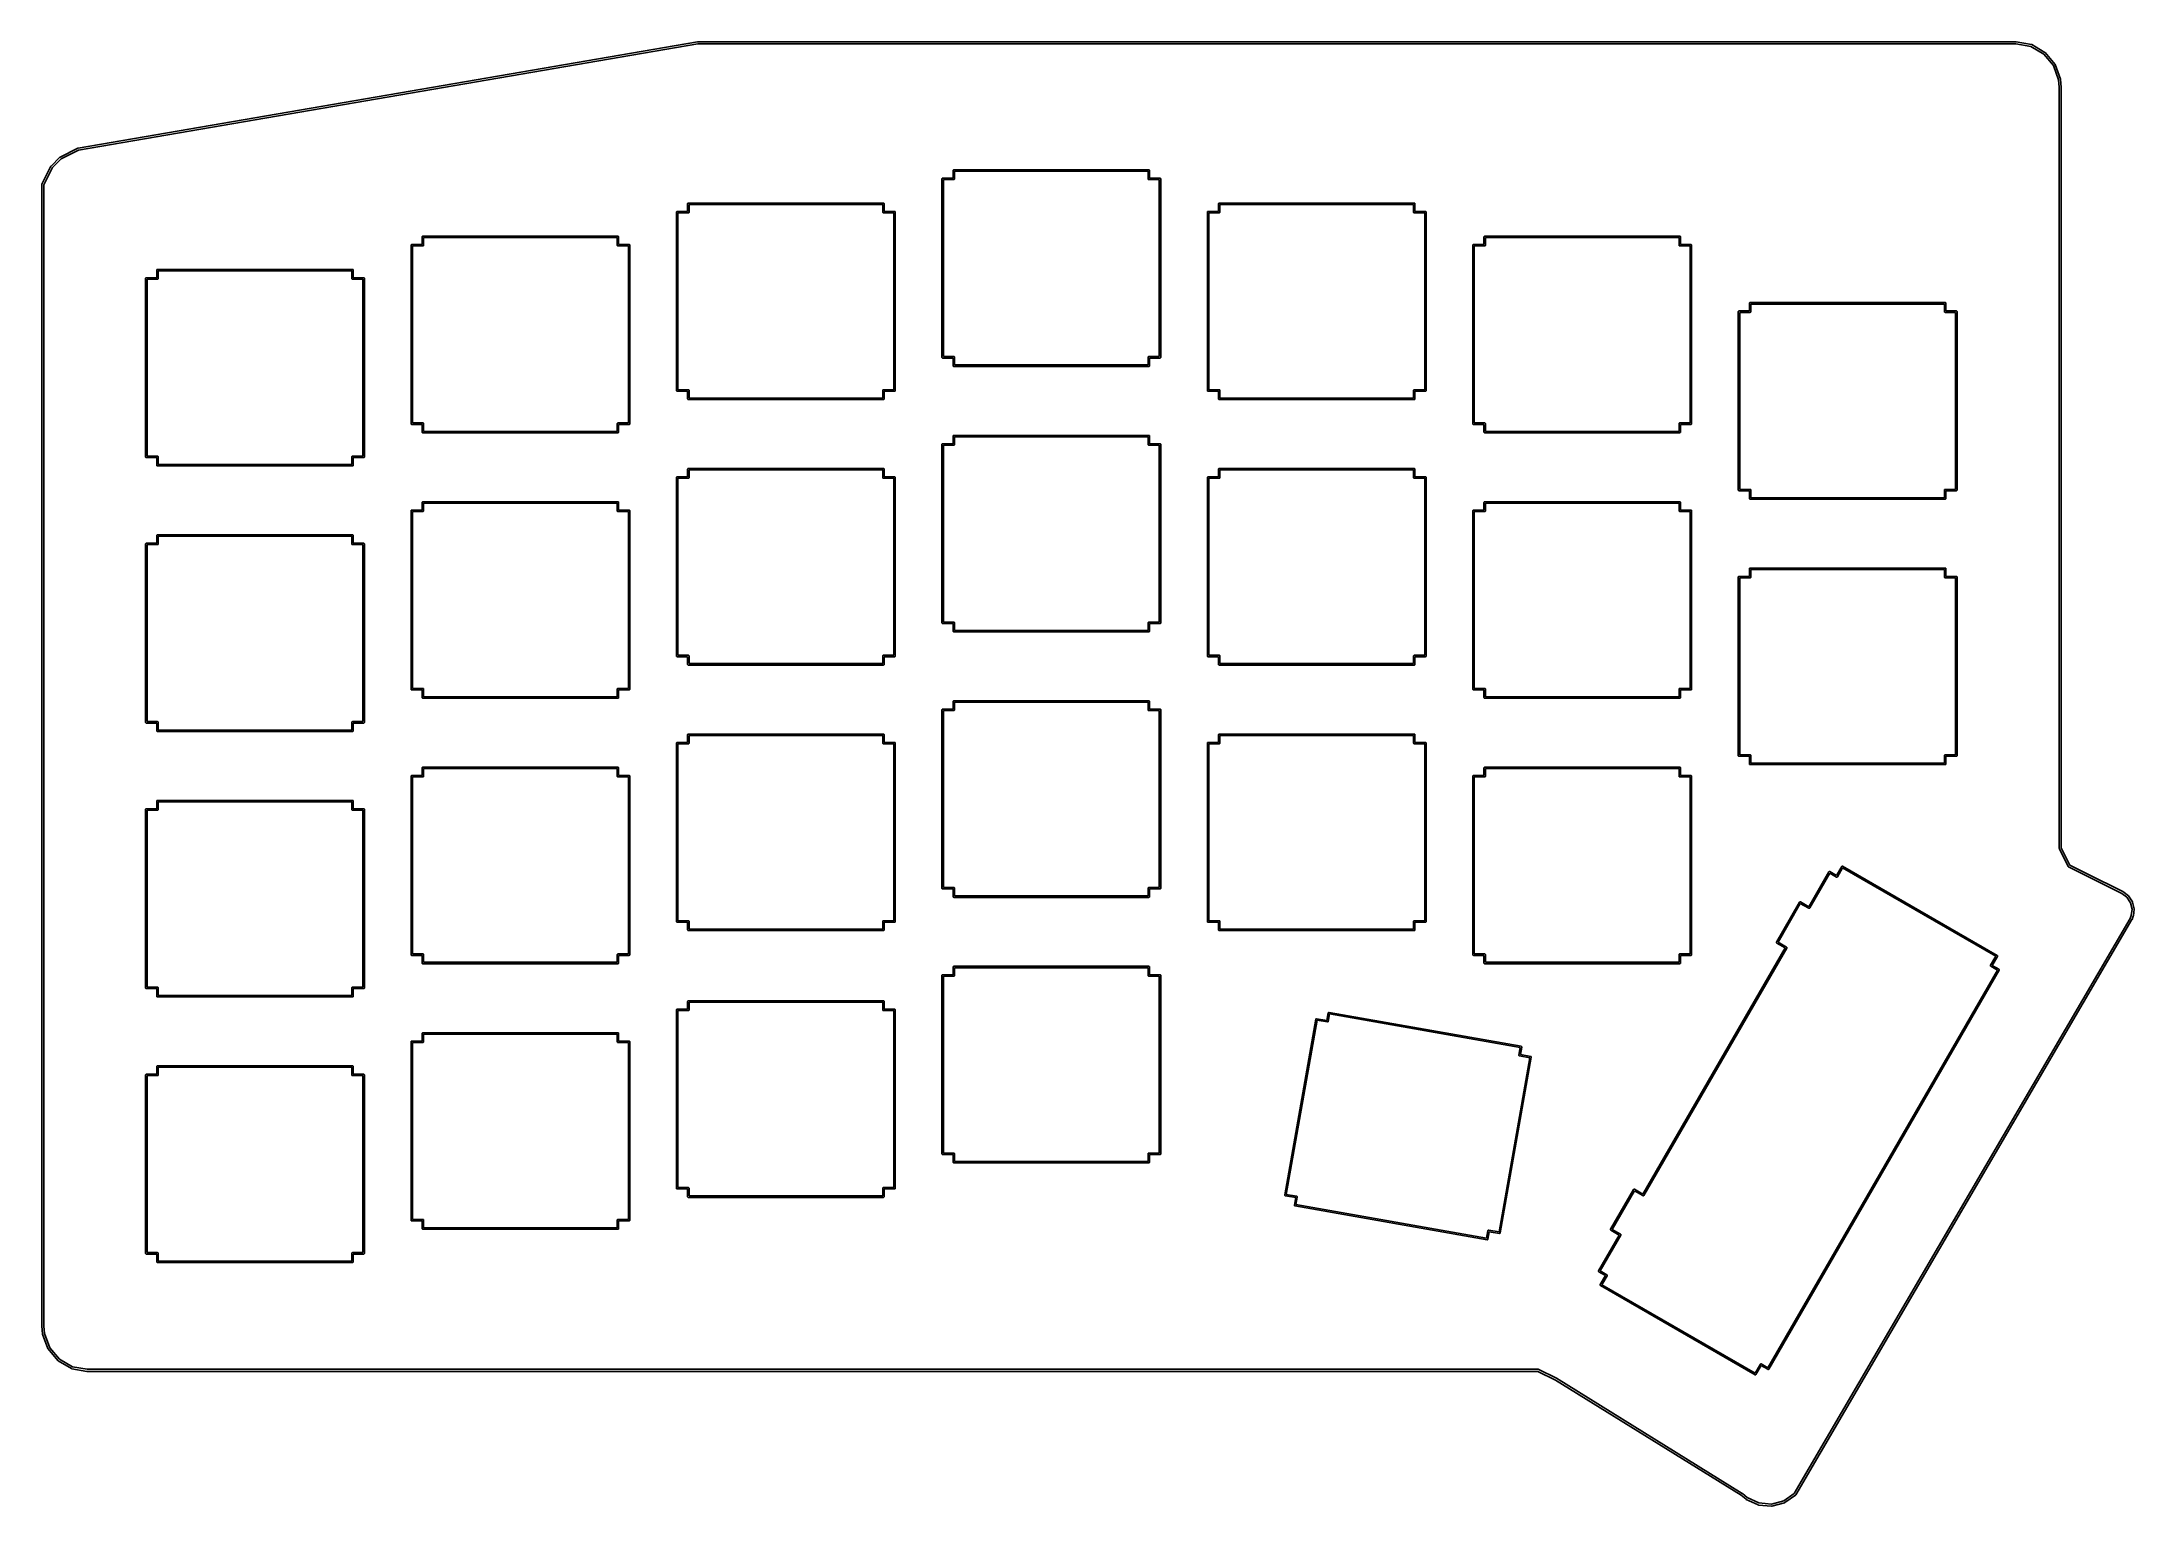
# Model space of a CAD drawing. Extents: x 69 to 219, y -146 to -41.
import ezdxf

# ---------------------------------------------------------------- set-up
doc = ezdxf.new("R2010")
doc.units = 0
doc.header["$MEASUREMENT"] = 0
doc.layers.add('BLACK', color=7, linetype='CONTINUOUS')

msp = doc.modelspace()

# ---------------------------------------------------------------- linework, layer by layer
at = {"layer": 'Black'}
for p, q in [((71.7423, -48.1861), (116.192, -40.5661)), ((116.211, -40.715), (71.7786, -48.332)), ((116.192, -40.5661), (116.199, -40.5661)), ((116.199, -40.5661), (116.205, -40.565)), ((116.205, -40.565), (210.82, -40.565)), ((210.813, -40.715), (116.211, -40.715)), ((211.88, -40.903), (210.813, -40.715)), ((210.82, -40.565), (210.826, -40.5661)), ((210.826, -40.5661), (210.833, -40.5661)), ((210.833, -40.5661), (211.919, -40.7576)), ((212.812, -41.4411), (211.88, -40.903)), ((211.919, -40.7576), (211.943, -40.7665)), ((211.943, -40.7665), (211.943, -40.7665)), ((211.943, -40.7665), (212.898, -41.3179)), ((213.504, -42.2656), (212.812, -41.4411)), ((212.898, -41.3179), (212.918, -41.3346)), ((212.918, -41.3346), (212.918, -41.3346)), ((212.918, -41.3346), (213.627, -42.1793)), ((213.873, -43.28), (213.504, -42.2656)), ((213.627, -42.1793), (213.627, -42.1793)), ((213.627, -42.1793), (213.64, -42.2018)), ((213.64, -42.2018), (214.017, -43.238)), ((213.92, -43.8183), (213.873, -43.28)), ((214.017, -43.238), (214.019, -43.2477)), ((214.019, -43.2477), (214.021, -43.2571)), ((214.021, -43.2571), (214.07, -43.8085)), ((213.92, -45.085), (213.92, -43.8183)), ((214.07, -43.8085), (214.069, -43.8118)), ((214.069, -43.8118), (214.07, -43.815)), ((214.07, -43.815), (214.07, -45.085)), ((213.92, -95.25), (213.92, -45.085)), ((214.07, -45.085), (214.07, -95.25)), ((69.1479, -50.7665), (69.7829, -49.4965)), ((69.7829, -49.4965), (69.7901, -49.4868)), ((69.7901, -49.4868), (69.797, -49.477)), ((69.797, -49.477), (70.432, -48.842)), ((70.5294, -48.9566), (69.9116, -49.5744)), ((70.432, -48.842), (70.4418, -48.8351)), ((70.4418, -48.8351), (70.4515, -48.8279)), ((70.4515, -48.8279), (71.7215, -48.1929)), ((71.7786, -48.332), (70.5294, -48.9566)), ((71.7215, -48.1929), (71.732, -48.1898)), ((71.732, -48.1898), (71.7423, -48.1861)), ((69.14, -50.8), (69.1408, -50.7957)), ((69.14, -60.96), (69.14, -50.8)), ((69.1405, -50.7914), (69.143, -50.783)), ((69.1408, -50.7957), (69.1405, -50.7914)), ((69.143, -50.783), (69.1445, -50.7743)), ((69.1445, -50.7743), (69.1467, -50.7706)), ((69.1467, -50.7706), (69.1479, -50.7665)), ((69.9116, -49.5744), (69.29, -50.8177)), ((69.29, -50.8177), (69.29, -60.96)), ((133.738, -50.3911), (133.74, -50.387)), ((133.738, -50.3955), (133.738, -50.3911)), ((133.738, -50.3998), (133.738, -50.3955)), ((133.738, -63.2003), (133.738, -50.3998)), ((133.74, -50.387), (133.741, -50.3827)), ((133.741, -50.3827), (133.743, -50.3789)), ((133.743, -50.3789), (133.744, -50.3748)), ((133.744, -50.3748), (133.747, -50.3714)), ((133.747, -50.3714), (133.749, -50.3676)), ((133.749, -50.3676), (133.753, -50.3648)), ((133.753, -50.3648), (133.755, -50.3615)), ((133.755, -50.3615), (133.759, -50.3593)), ((133.759, -50.3593), (133.763, -50.3565)), ((133.763, -50.3565), (133.767, -50.355)), ((133.767, -50.355), (133.77, -50.3528)), ((133.77, -50.3528), (133.775, -50.352)), ((133.775, -50.352), (133.779, -50.3505)), ((133.779, -50.3505), (133.783, -50.3505)), ((133.783, -50.3505), (133.788, -50.3498)), ((133.788, -50.3498), (134.537, -50.3498)), ((134.587, -50.4498), (133.838, -50.4498)), ((133.838, -50.4498), (133.838, -63.1503)), ((134.537, -49.8004), (134.538, -49.7961)), ((134.537, -50.3498), (134.537, -49.8004)), ((134.538, -49.7917), (134.539, -49.7876)), ((134.538, -49.7961), (134.538, -49.7917)), ((134.539, -49.7876), (134.54, -49.7833)), ((134.54, -49.7833), (134.542, -49.7795)), ((134.542, -49.7795), (134.544, -49.7754)), ((134.544, -49.7754), (134.546, -49.772)), ((134.546, -49.772), (134.549, -49.7682)), ((134.549, -49.7682), (134.552, -49.7654)), ((134.552, -49.7654), (134.555, -49.7621)), ((134.555, -49.7621), (134.559, -49.7599)), ((134.559, -49.7599), (134.562, -49.7571)), ((134.562, -49.7571), (134.566, -49.7556)), ((134.566, -49.7556), (134.57, -49.7534)), ((134.57, -49.7534), (134.574, -49.7526)), ((134.574, -49.7526), (134.578, -49.7511)), ((134.578, -49.7511), (134.583, -49.7511)), ((134.583, -49.7511), (134.587, -49.7504)), ((134.587, -49.7504), (148.586, -49.7504)), ((134.591, -50.449), (134.587, -50.4498)), ((134.596, -50.449), (134.591, -50.449)), ((134.6, -50.4475), (134.596, -50.449)), ((134.604, -50.4468), (134.6, -50.4475)), ((134.608, -50.4446), (134.604, -50.4468)), ((134.612, -50.4431), (134.608, -50.4446)), ((134.615, -50.4403), (134.612, -50.4431)), ((134.619, -50.4381), (134.615, -50.4403)), ((134.622, -50.4347), (134.619, -50.4381)), ((134.625, -50.4319), (134.622, -50.4347)), ((134.627, -50.4281), (134.625, -50.4319)), ((134.63, -50.4248), (134.627, -50.4281)), ((134.632, -50.4207), (134.63, -50.4248)), ((134.634, -50.4169), (134.632, -50.4207)), ((134.635, -50.4126), (134.634, -50.4169)), ((134.636, -50.4085), (134.635, -50.4126)), ((134.637, -50.3998), (134.636, -50.4041)), ((134.636, -50.4041), (134.636, -50.4085)), ((134.637, -49.8504), (134.637, -50.3998)), ((148.536, -49.8504), (134.637, -49.8504)), ((148.536, -50.3998), (148.536, -49.8504)), ((148.537, -50.4041), (148.536, -50.3998)), ((148.537, -50.4085), (148.537, -50.4041)), ((148.539, -50.4126), (148.537, -50.4085)), ((148.539, -50.4169), (148.539, -50.4126)), ((148.541, -50.4207), (148.539, -50.4169)), ((148.543, -50.4248), (148.541, -50.4207)), ((148.546, -50.4281), (148.543, -50.4248)), ((148.548, -50.4319), (148.546, -50.4281)), ((148.551, -50.4347), (148.548, -50.4319)), ((148.554, -50.4381), (148.551, -50.4347)), ((148.558, -50.4403), (148.554, -50.4381)), ((148.561, -50.4431), (148.558, -50.4403)), ((148.565, -50.4446), (148.561, -50.4431)), ((148.569, -50.4468), (148.565, -50.4446)), ((148.573, -50.4475), (148.569, -50.4468)), ((148.578, -50.449), (148.573, -50.4475)), ((148.582, -50.449), (148.578, -50.449)), ((148.586, -50.4498), (148.582, -50.449)), ((148.586, -49.7504), (148.591, -49.7511)), ((149.337, -50.4498), (148.586, -50.4498)), ((148.591, -49.7511), (148.595, -49.7511)), ((148.595, -49.7511), (148.599, -49.7526)), ((148.599, -49.7526), (148.603, -49.7534)), ((148.603, -49.7534), (148.607, -49.7556)), ((148.607, -49.7556), (148.611, -49.7571)), ((148.611, -49.7571), (148.615, -49.7599)), ((148.615, -49.7599), (148.618, -49.7621)), ((148.618, -49.7621), (148.621, -49.7654)), ((148.621, -49.7654), (148.625, -49.7682)), ((148.625, -49.7682), (148.627, -49.772)), ((148.627, -49.772), (148.63, -49.7754)), ((148.63, -49.7754), (148.631, -49.7795)), ((148.631, -49.7795), (148.633, -49.7833)), ((148.633, -49.7833), (148.634, -49.7876)), ((148.634, -49.7876), (148.636, -49.7917)), ((148.636, -49.7917), (148.636, -49.7961)), ((148.636, -49.7961), (148.636, -49.8004)), ((148.636, -49.8004), (148.636, -50.3498)), ((148.636, -50.3498), (149.387, -50.3498)), ((149.337, -63.1503), (149.337, -50.4498)), ((149.387, -50.3498), (149.391, -50.3505)), ((149.391, -50.3505), (149.396, -50.3505)), ((149.396, -50.3505), (149.4, -50.352)), ((149.4, -50.352), (149.404, -50.3528)), ((149.404, -50.3528), (149.408, -50.355)), ((149.408, -50.355), (149.412, -50.3565)), ((149.412, -50.3565), (149.415, -50.3593)), ((149.415, -50.3593), (149.419, -50.3615)), ((149.419, -50.3615), (149.422, -50.3648)), ((149.422, -50.3648), (149.425, -50.3676)), ((149.425, -50.3676), (149.428, -50.3714)), ((149.428, -50.3714), (149.43, -50.3748)), ((149.43, -50.3748), (149.432, -50.3789)), ((149.432, -50.3789), (149.434, -50.3827)), ((149.434, -50.3827), (149.435, -50.387)), ((149.435, -50.387), (149.436, -50.3911)), ((149.436, -50.3911), (149.436, -50.3955)), ((149.436, -50.3955), (149.437, -50.3998)), ((149.437, -50.3998), (149.437, -63.2003)), ((115.487, -52.1817), (115.488, -52.1774)), ((115.487, -52.731), (115.487, -52.1817)), ((115.488, -52.173), (115.489, -52.1689)), ((115.488, -52.1774), (115.488, -52.173)), ((115.489, -52.1689), (115.49, -52.1646)), ((115.49, -52.1646), (115.492, -52.1608)), ((115.492, -52.1608), (115.494, -52.1567)), ((115.494, -52.1567), (115.496, -52.1533)), ((115.496, -52.1533), (115.499, -52.1495)), ((115.499, -52.1495), (115.502, -52.1467)), ((115.502, -52.1467), (115.505, -52.1434)), ((115.505, -52.1434), (115.509, -52.1412)), ((115.509, -52.1412), (115.512, -52.1384)), ((115.512, -52.1384), (115.516, -52.1369)), ((115.516, -52.1369), (115.52, -52.1347)), ((115.52, -52.1347), (115.524, -52.1339)), ((115.524, -52.1339), (115.528, -52.1324)), ((115.528, -52.1324), (115.533, -52.1324)), ((115.533, -52.1324), (115.537, -52.1317)), ((115.537, -52.1317), (129.536, -52.1317)), ((115.587, -52.2317), (115.587, -52.781)), ((129.486, -52.2317), (115.587, -52.2317)), ((129.486, -52.781), (129.486, -52.2317)), ((129.536, -52.1317), (129.541, -52.1324)), ((129.541, -52.1324), (129.545, -52.1324)), ((129.545, -52.1324), (129.549, -52.1339)), ((129.549, -52.1339), (129.553, -52.1347)), ((129.553, -52.1347), (129.557, -52.1369)), ((129.557, -52.1369), (129.561, -52.1384)), ((129.561, -52.1384), (129.565, -52.1412)), ((129.565, -52.1412), (129.568, -52.1434)), ((129.568, -52.1434), (129.571, -52.1467)), ((129.571, -52.1467), (129.575, -52.1495)), ((129.575, -52.1495), (129.577, -52.1533)), ((129.577, -52.1533), (129.58, -52.1567)), ((129.58, -52.1567), (129.581, -52.1608)), ((129.581, -52.1608), (129.583, -52.1646)), ((129.583, -52.1646), (129.584, -52.1689)), ((129.584, -52.1689), (129.586, -52.173)), ((129.586, -52.173), (129.586, -52.1774)), ((129.586, -52.1774), (129.586, -52.1817)), ((129.586, -52.1817), (129.586, -52.731)), ((153.587, -52.1817), (153.588, -52.1774)), ((153.587, -52.731), (153.587, -52.1817)), ((153.588, -52.173), (153.589, -52.1689)), ((153.588, -52.1774), (153.588, -52.173)), ((153.589, -52.1689), (153.59, -52.1646)), ((153.59, -52.1646), (153.592, -52.1608)), ((153.592, -52.1608), (153.594, -52.1567)), ((153.594, -52.1567), (153.596, -52.1533)), ((153.596, -52.1533), (153.599, -52.1495)), ((153.599, -52.1495), (153.602, -52.1467)), ((153.602, -52.1467), (153.605, -52.1434)), ((153.605, -52.1434), (153.609, -52.1412)), ((153.609, -52.1412), (153.612, -52.1384)), ((153.612, -52.1384), (153.616, -52.1369)), ((153.616, -52.1369), (153.62, -52.1347)), ((153.62, -52.1347), (153.624, -52.1339)), ((153.624, -52.1339), (153.628, -52.1324)), ((153.628, -52.1324), (153.633, -52.1324)), ((153.633, -52.1324), (153.637, -52.1317)), ((153.637, -52.1317), (167.636, -52.1317)), ((153.687, -52.2317), (153.687, -52.781)), ((167.586, -52.2317), (153.687, -52.2317)), ((167.586, -52.781), (167.586, -52.2317)), ((167.636, -52.1317), (167.641, -52.1324)), ((167.641, -52.1324), (167.645, -52.1324)), ((167.645, -52.1324), (167.649, -52.1339)), ((167.649, -52.1339), (167.653, -52.1347)), ((167.653, -52.1347), (167.657, -52.1369)), ((167.657, -52.1369), (167.661, -52.1384)), ((167.661, -52.1384), (167.665, -52.1412)), ((167.665, -52.1412), (167.668, -52.1434)), ((167.668, -52.1434), (167.671, -52.1467)), ((167.671, -52.1467), (167.675, -52.1495)), ((167.675, -52.1495), (167.677, -52.1533)), ((167.677, -52.1533), (167.68, -52.1567)), ((167.68, -52.1567), (167.681, -52.1608)), ((167.681, -52.1608), (167.683, -52.1646)), ((167.683, -52.1646), (167.684, -52.1689)), ((167.684, -52.1689), (167.686, -52.173)), ((167.686, -52.173), (167.686, -52.1774)), ((167.686, -52.1774), (167.686, -52.1817)), ((167.686, -52.1817), (167.686, -52.731)), ((114.688, -52.7723), (114.69, -52.7682)), ((114.688, -52.7767), (114.688, -52.7723)), ((114.688, -52.781), (114.688, -52.7767)), ((114.688, -65.5816), (114.688, -52.781)), ((114.69, -52.7682), (114.691, -52.7639)), ((114.691, -52.7639), (114.693, -52.7601)), ((114.693, -52.7601), (114.694, -52.756)), ((114.694, -52.756), (114.697, -52.7526)), ((114.697, -52.7526), (114.699, -52.7488)), ((114.699, -52.7488), (114.703, -52.746)), ((114.703, -52.746), (114.705, -52.7427)), ((114.705, -52.7427), (114.709, -52.7405)), ((114.709, -52.7405), (114.713, -52.7377)), ((114.713, -52.7377), (114.717, -52.7362)), ((114.717, -52.7362), (114.72, -52.734)), ((114.72, -52.734), (114.725, -52.7332)), ((114.725, -52.7332), (114.729, -52.7317)), ((114.729, -52.7317), (114.733, -52.7317)), ((114.733, -52.7317), (114.738, -52.731)), ((114.738, -52.731), (115.487, -52.731)), ((115.537, -52.831), (114.788, -52.831)), ((114.788, -52.831), (114.788, -65.5316)), ((115.541, -52.8302), (115.537, -52.831)), ((115.546, -52.8302), (115.541, -52.8302)), ((115.55, -52.8287), (115.546, -52.8302)), ((115.554, -52.828), (115.55, -52.8287)), ((115.558, -52.8258), (115.554, -52.828)), ((115.562, -52.8243), (115.558, -52.8258)), ((115.565, -52.8215), (115.562, -52.8243)), ((115.569, -52.8193), (115.565, -52.8215)), ((115.572, -52.8159), (115.569, -52.8193)), ((115.575, -52.8131), (115.572, -52.8159)), ((115.577, -52.8093), (115.575, -52.8131)), ((115.58, -52.806), (115.577, -52.8093)), ((115.582, -52.8019), (115.58, -52.806)), ((115.584, -52.7981), (115.582, -52.8019)), ((115.585, -52.7938), (115.584, -52.7981)), ((115.586, -52.7897), (115.585, -52.7938)), ((115.587, -52.781), (115.586, -52.7853)), ((115.586, -52.7853), (115.586, -52.7897)), ((129.487, -52.7853), (129.486, -52.781)), ((129.487, -52.7897), (129.487, -52.7853)), ((129.489, -52.7938), (129.487, -52.7897)), ((129.489, -52.7981), (129.489, -52.7938)), ((129.491, -52.8019), (129.489, -52.7981)), ((129.493, -52.806), (129.491, -52.8019)), ((129.496, -52.8093), (129.493, -52.806)), ((129.498, -52.8131), (129.496, -52.8093)), ((129.501, -52.8159), (129.498, -52.8131)), ((129.504, -52.8193), (129.501, -52.8159)), ((129.508, -52.8215), (129.504, -52.8193)), ((129.511, -52.8243), (129.508, -52.8215)), ((129.515, -52.8258), (129.511, -52.8243)), ((129.519, -52.828), (129.515, -52.8258)), ((129.523, -52.8287), (129.519, -52.828)), ((129.528, -52.8302), (129.523, -52.8287)), ((129.532, -52.8302), (129.528, -52.8302)), ((129.536, -52.831), (129.532, -52.8302)), ((130.287, -52.831), (129.536, -52.831)), ((129.586, -52.731), (130.337, -52.731)), ((130.287, -65.5316), (130.287, -52.831)), ((130.337, -52.731), (130.341, -52.7317)), ((130.341, -52.7317), (130.346, -52.7317)), ((130.346, -52.7317), (130.35, -52.7332)), ((130.35, -52.7332), (130.354, -52.734)), ((130.354, -52.734), (130.358, -52.7362)), ((130.358, -52.7362), (130.362, -52.7377)), ((130.362, -52.7377), (130.365, -52.7405)), ((130.365, -52.7405), (130.369, -52.7427)), ((130.369, -52.7427), (130.372, -52.746)), ((130.372, -52.746), (130.375, -52.7488)), ((130.375, -52.7488), (130.378, -52.7526)), ((130.378, -52.7526), (130.38, -52.756)), ((130.38, -52.756), (130.382, -52.7601)), ((130.382, -52.7601), (130.384, -52.7639)), ((130.384, -52.7639), (130.385, -52.7682)), ((130.385, -52.7682), (130.386, -52.7723)), ((130.386, -52.7723), (130.386, -52.7767)), ((130.386, -52.7767), (130.387, -52.781)), ((130.387, -52.781), (130.387, -65.5816)), ((152.788, -52.7723), (152.79, -52.7682)), ((152.788, -52.7767), (152.788, -52.7723)), ((152.788, -52.781), (152.788, -52.7767)), ((152.788, -65.5816), (152.788, -52.781)), ((152.79, -52.7682), (152.791, -52.7639)), ((152.791, -52.7639), (152.793, -52.7601)), ((152.793, -52.7601), (152.794, -52.756)), ((152.794, -52.756), (152.797, -52.7526)), ((152.797, -52.7526), (152.799, -52.7488)), ((152.799, -52.7488), (152.803, -52.746)), ((152.803, -52.746), (152.805, -52.7427)), ((152.805, -52.7427), (152.809, -52.7405)), ((152.809, -52.7405), (152.813, -52.7377)), ((152.813, -52.7377), (152.817, -52.7362)), ((152.817, -52.7362), (152.82, -52.734)), ((152.82, -52.734), (152.825, -52.7332)), ((152.825, -52.7332), (152.829, -52.7317)), ((152.829, -52.7317), (152.833, -52.7317)), ((152.833, -52.7317), (152.838, -52.731)), ((152.838, -52.731), (153.587, -52.731)), ((153.637, -52.831), (152.888, -52.831)), ((152.888, -52.831), (152.888, -65.5316)), ((153.641, -52.8302), (153.637, -52.831)), ((153.646, -52.8302), (153.641, -52.8302)), ((153.65, -52.8287), (153.646, -52.8302)), ((153.654, -52.828), (153.65, -52.8287)), ((153.658, -52.8258), (153.654, -52.828)), ((153.662, -52.8243), (153.658, -52.8258)), ((153.665, -52.8215), (153.662, -52.8243)), ((153.669, -52.8193), (153.665, -52.8215)), ((153.672, -52.8159), (153.669, -52.8193)), ((153.675, -52.8131), (153.672, -52.8159)), ((153.677, -52.8093), (153.675, -52.8131)), ((153.68, -52.806), (153.677, -52.8093)), ((153.682, -52.8019), (153.68, -52.806)), ((153.684, -52.7981), (153.682, -52.8019)), ((153.685, -52.7938), (153.684, -52.7981)), ((153.686, -52.7897), (153.685, -52.7938)), ((153.687, -52.781), (153.686, -52.7853)), ((153.686, -52.7853), (153.686, -52.7897)), ((167.587, -52.7853), (167.586, -52.781)), ((167.587, -52.7897), (167.587, -52.7853)), ((167.589, -52.7938), (167.587, -52.7897)), ((167.589, -52.7981), (167.589, -52.7938)), ((167.591, -52.8019), (167.589, -52.7981)), ((167.593, -52.806), (167.591, -52.8019)), ((167.596, -52.8093), (167.593, -52.806)), ((167.598, -52.8131), (167.596, -52.8093)), ((167.601, -52.8159), (167.598, -52.8131)), ((167.604, -52.8193), (167.601, -52.8159)), ((167.608, -52.8215), (167.604, -52.8193)), ((167.611, -52.8243), (167.608, -52.8215)), ((167.615, -52.8258), (167.611, -52.8243)), ((167.619, -52.828), (167.615, -52.8258)), ((167.623, -52.8287), (167.619, -52.828)), ((167.628, -52.8302), (167.623, -52.8287)), ((167.632, -52.8302), (167.628, -52.8302)), ((167.636, -52.831), (167.632, -52.8302)), ((168.386, -52.831), (167.636, -52.831)), ((167.686, -52.731), (168.436, -52.731)), ((168.386, -65.5316), (168.386, -52.831)), ((168.436, -52.731), (168.44, -52.7317)), ((168.44, -52.7317), (168.444, -52.7317)), ((168.444, -52.7317), (168.448, -52.7332)), ((168.448, -52.7332), (168.453, -52.734)), ((168.453, -52.734), (168.457, -52.7362)), ((168.457, -52.7362), (168.461, -52.7377)), ((168.461, -52.7377), (168.464, -52.7405)), ((168.464, -52.7405), (168.468, -52.7427)), ((168.468, -52.7427), (168.471, -52.746)), ((168.471, -52.746), (168.474, -52.7488)), ((168.474, -52.7488), (168.476, -52.7526)), ((168.476, -52.7526), (168.479, -52.756)), ((168.479, -52.756), (168.48, -52.7601)), ((168.48, -52.7601), (168.483, -52.7639)), ((168.483, -52.7639), (168.483, -52.7682)), ((168.483, -52.7682), (168.485, -52.7723)), ((168.485, -52.7723), (168.485, -52.7767)), ((168.485, -52.7767), (168.486, -52.781)), ((168.486, -52.781), (168.486, -65.5816)), ((95.6377, -55.1623), (95.6384, -55.158)), ((95.6377, -67.9628), (95.6377, -55.1623)), ((95.6384, -55.1536), (95.6399, -55.1495)), ((95.6384, -55.158), (95.6384, -55.1536)), ((95.6399, -55.1495), (95.6407, -55.1452)), ((95.6407, -55.1452), (95.6429, -55.1414)), ((95.6429, -55.1414), (95.6444, -55.1373)), ((95.6444, -55.1373), (95.6472, -55.1339)), ((95.6472, -55.1339), (95.6494, -55.1301)), ((95.6494, -55.1301), (95.6527, -55.1273)), ((95.6527, -55.1273), (95.6555, -55.124)), ((95.6555, -55.124), (95.6593, -55.1218)), ((95.6593, -55.1218), (95.6627, -55.119)), ((95.6627, -55.119), (95.6668, -55.1175)), ((95.6668, -55.1175), (95.6706, -55.1153)), ((95.6706, -55.1153), (95.6749, -55.1145)), ((95.6749, -55.1145), (95.679, -55.113)), ((95.679, -55.113), (95.6834, -55.113)), ((95.6834, -55.113), (95.6877, -55.1123)), ((95.6877, -55.1123), (96.437, -55.1123)), ((96.487, -55.2123), (95.7377, -55.2123)), ((95.7377, -55.2123), (95.7377, -67.9128)), ((96.437, -54.5629), (96.4377, -54.5586)), ((96.437, -55.1123), (96.437, -54.5629)), ((96.4377, -54.5542), (96.4392, -54.5501)), ((96.4377, -54.5586), (96.4377, -54.5542)), ((96.4392, -54.5501), (96.44, -54.5458)), ((96.44, -54.5458), (96.4422, -54.542)), ((96.4422, -54.542), (96.4437, -54.5379)), ((96.4437, -54.5379), (96.4465, -54.5345)), ((96.4465, -54.5345), (96.4487, -54.5307)), ((96.4487, -54.5307), (96.452, -54.5279)), ((96.452, -54.5279), (96.4548, -54.5246)), ((96.4548, -54.5246), (96.4586, -54.5224)), ((96.4586, -54.5224), (96.462, -54.5196)), ((96.462, -54.5196), (96.4661, -54.5181)), ((96.4661, -54.5181), (96.4699, -54.5159)), ((96.4699, -54.5159), (96.4742, -54.5151)), ((96.4742, -54.5151), (96.4783, -54.5136)), ((96.4783, -54.5136), (96.4827, -54.5136)), ((96.4827, -54.5136), (96.487, -54.5129)), ((96.487, -54.5129), (110.486, -54.5129)), ((96.4913, -55.2115), (96.487, -55.2123)), ((96.4957, -55.2115), (96.4913, -55.2115)), ((96.4998, -55.21), (96.4957, -55.2115)), ((96.5041, -55.2093), (96.4998, -55.21)), ((96.5079, -55.2071), (96.5041, -55.2093)), ((96.512, -55.2056), (96.5079, -55.2071)), ((96.5153, -55.2028), (96.512, -55.2056)), ((96.5191, -55.2006), (96.5153, -55.2028)), ((96.5219, -55.1972), (96.5191, -55.2006)), ((96.5253, -55.1944), (96.5219, -55.1972)), ((96.5275, -55.1906), (96.5253, -55.1944)), ((96.5303, -55.1873), (96.5275, -55.1906)), ((96.5318, -55.1832), (96.5303, -55.1873)), ((96.534, -55.1794), (96.5318, -55.1832)), ((96.5347, -55.1751), (96.534, -55.1794)), ((96.5362, -55.171), (96.5347, -55.1751)), ((96.537, -55.1623), (96.5362, -55.1666)), ((96.5362, -55.1666), (96.5362, -55.171)), ((96.537, -54.6129), (96.537, -55.1623)), ((110.436, -54.6129), (96.537, -54.6129)), ((110.436, -55.1623), (110.436, -54.6129)), ((110.437, -55.1666), (110.436, -55.1623)), ((110.437, -55.171), (110.437, -55.1666)), ((110.439, -55.1751), (110.437, -55.171)), ((110.439, -55.1794), (110.439, -55.1751)), ((110.441, -55.1832), (110.439, -55.1794)), ((110.443, -55.1873), (110.441, -55.1832)), ((110.446, -55.1906), (110.443, -55.1873)), ((110.448, -55.1944), (110.446, -55.1906)), ((110.451, -55.1972), (110.448, -55.1944)), ((110.454, -55.2006), (110.451, -55.1972)), ((110.458, -55.2028), (110.454, -55.2006)), ((110.461, -55.2056), (110.458, -55.2028)), ((110.465, -55.2071), (110.461, -55.2056)), ((110.469, -55.2093), (110.465, -55.2071)), ((110.473, -55.21), (110.469, -55.2093)), ((110.478, -55.2115), (110.473, -55.21)), ((110.482, -55.2115), (110.478, -55.2115)), ((110.486, -55.2123), (110.482, -55.2115)), ((110.486, -54.5129), (110.491, -54.5136)), ((111.237, -55.2123), (110.486, -55.2123)), ((110.491, -54.5136), (110.495, -54.5136)), ((110.495, -54.5136), (110.499, -54.5151)), ((110.499, -54.5151), (110.503, -54.5159)), ((110.503, -54.5159), (110.507, -54.5181)), ((110.507, -54.5181), (110.511, -54.5196)), ((110.511, -54.5196), (110.515, -54.5224)), ((110.515, -54.5224), (110.518, -54.5246)), ((110.518, -54.5246), (110.521, -54.5279)), ((110.521, -54.5279), (110.525, -54.5307)), ((110.525, -54.5307), (110.527, -54.5345)), ((110.527, -54.5345), (110.53, -54.5379)), ((110.53, -54.5379), (110.531, -54.542)), ((110.531, -54.542), (110.533, -54.5458)), ((110.533, -54.5458), (110.534, -54.5501)), ((110.534, -54.5501), (110.536, -54.5542)), ((110.536, -54.5542), (110.536, -54.5586)), ((110.536, -54.5586), (110.536, -54.5629)), ((110.536, -54.5629), (110.536, -55.1123)), ((110.536, -55.1123), (111.287, -55.1123)), ((111.237, -67.9128), (111.237, -55.2123)), ((111.287, -55.1123), (111.291, -55.113)), ((111.291, -55.113), (111.296, -55.113)), ((111.296, -55.113), (111.3, -55.1145)), ((111.3, -55.1145), (111.304, -55.1153)), ((111.304, -55.1153), (111.308, -55.1175)), ((111.308, -55.1175), (111.312, -55.119)), ((111.312, -55.119), (111.315, -55.1218)), ((111.315, -55.1218), (111.319, -55.124)), ((111.319, -55.124), (111.322, -55.1273)), ((111.322, -55.1273), (111.325, -55.1301)), ((111.325, -55.1301), (111.328, -55.1339)), ((111.328, -55.1339), (111.33, -55.1373)), ((111.33, -55.1373), (111.332, -55.1414)), ((111.332, -55.1414), (111.334, -55.1452)), ((111.334, -55.1452), (111.335, -55.1495)), ((111.335, -55.1495), (111.336, -55.1536)), ((111.336, -55.1536), (111.336, -55.158)), ((111.336, -55.158), (111.337, -55.1623)), ((111.337, -55.1623), (111.337, -67.9628)), ((171.838, -55.1536), (171.84, -55.1495)), ((171.838, -55.158), (171.838, -55.1536)), ((171.838, -55.1623), (171.838, -55.158)), ((171.838, -67.9628), (171.838, -55.1623)), ((171.84, -55.1495), (171.841, -55.1452)), ((171.841, -55.1452), (171.843, -55.1414)), ((171.843, -55.1414), (171.844, -55.1373)), ((171.844, -55.1373), (171.847, -55.1339)), ((171.847, -55.1339), (171.849, -55.1301)), ((171.849, -55.1301), (171.853, -55.1273)), ((171.853, -55.1273), (171.855, -55.124)), ((171.855, -55.124), (171.859, -55.1218)), ((171.859, -55.1218), (171.863, -55.119)), ((171.863, -55.119), (171.867, -55.1175)), ((171.867, -55.1175), (171.87, -55.1153)), ((171.87, -55.1153), (171.875, -55.1145)), ((171.875, -55.1145), (171.879, -55.113)), ((171.879, -55.113), (171.883, -55.113)), ((171.883, -55.113), (171.888, -55.1123)), ((171.888, -55.1123), (172.637, -55.1123)), ((172.687, -55.2123), (171.938, -55.2123)), ((171.938, -55.2123), (171.938, -67.9128)), ((172.637, -54.5629), (172.638, -54.5586)), ((172.637, -55.1123), (172.637, -54.5629)), ((172.638, -54.5542), (172.639, -54.5501)), ((172.638, -54.5586), (172.638, -54.5542)), ((172.639, -54.5501), (172.64, -54.5458)), ((172.64, -54.5458), (172.642, -54.542)), ((172.642, -54.542), (172.644, -54.5379)), ((172.644, -54.5379), (172.646, -54.5345)), ((172.646, -54.5345), (172.649, -54.5307)), ((172.649, -54.5307), (172.652, -54.5279)), ((172.652, -54.5279), (172.655, -54.5246)), ((172.655, -54.5246), (172.659, -54.5224)), ((172.659, -54.5224), (172.662, -54.5196)), ((172.662, -54.5196), (172.666, -54.5181)), ((172.666, -54.5181), (172.67, -54.5159)), ((172.67, -54.5159), (172.674, -54.5151)), ((172.674, -54.5151), (172.678, -54.5136)), ((172.678, -54.5136), (172.683, -54.5136)), ((172.683, -54.5136), (172.687, -54.5129)), ((172.687, -54.5129), (186.686, -54.5129)), ((172.691, -55.2115), (172.687, -55.2123)), ((172.696, -55.2115), (172.691, -55.2115)), ((172.7, -55.21), (172.696, -55.2115)), ((172.704, -55.2093), (172.7, -55.21)), ((172.708, -55.2071), (172.704, -55.2093)), ((172.712, -55.2056), (172.708, -55.2071)), ((172.715, -55.2028), (172.712, -55.2056)), ((172.719, -55.2006), (172.715, -55.2028)), ((172.722, -55.1972), (172.719, -55.2006)), ((172.725, -55.1944), (172.722, -55.1972)), ((172.727, -55.1906), (172.725, -55.1944)), ((172.73, -55.1873), (172.727, -55.1906)), ((172.732, -55.1832), (172.73, -55.1873)), ((172.734, -55.1794), (172.732, -55.1832)), ((172.735, -55.1751), (172.734, -55.1794)), ((172.736, -55.171), (172.735, -55.1751)), ((172.737, -55.1623), (172.736, -55.1666)), ((172.736, -55.1666), (172.736, -55.171)), ((172.737, -54.6129), (172.737, -55.1623)), ((186.636, -54.6129), (172.737, -54.6129)), ((186.636, -55.1623), (186.636, -54.6129)), ((186.637, -55.1666), (186.636, -55.1623)), ((186.637, -55.171), (186.637, -55.1666)), ((186.639, -55.1751), (186.637, -55.171)), ((186.639, -55.1794), (186.639, -55.1751)), ((186.641, -55.1832), (186.639, -55.1794)), ((186.643, -55.1873), (186.641, -55.1832)), ((186.646, -55.1906), (186.643, -55.1873)), ((186.648, -55.1944), (186.646, -55.1906)), ((186.651, -55.1972), (186.648, -55.1944)), ((186.654, -55.2006), (186.651, -55.1972)), ((186.658, -55.2028), (186.654, -55.2006)), ((186.661, -55.2056), (186.658, -55.2028)), ((186.665, -55.2071), (186.661, -55.2056)), ((186.669, -55.2093), (186.665, -55.2071)), ((186.673, -55.21), (186.669, -55.2093)), ((186.678, -55.2115), (186.673, -55.21)), ((186.682, -55.2115), (186.678, -55.2115)), ((186.686, -55.2123), (186.682, -55.2115)), ((186.686, -54.5129), (186.691, -54.5136)), ((187.437, -55.2123), (186.686, -55.2123)), ((186.691, -54.5136), (186.695, -54.5136)), ((186.695, -54.5136), (186.699, -54.5151)), ((186.699, -54.5151), (186.703, -54.5159)), ((186.703, -54.5159), (186.707, -54.5181)), ((186.707, -54.5181), (186.711, -54.5196)), ((186.711, -54.5196), (186.715, -54.5224)), ((186.715, -54.5224), (186.718, -54.5246)), ((186.718, -54.5246), (186.721, -54.5279)), ((186.721, -54.5279), (186.725, -54.5307)), ((186.725, -54.5307), (186.727, -54.5345)), ((186.727, -54.5345), (186.73, -54.5379)), ((186.73, -54.5379), (186.731, -54.542)), ((186.731, -54.542), (186.733, -54.5458)), ((186.733, -54.5458), (186.734, -54.5501)), ((186.734, -54.5501), (186.736, -54.5542)), ((186.736, -54.5542), (186.736, -54.5586)), ((186.736, -54.5586), (186.736, -54.5629)), ((186.736, -54.5629), (186.736, -55.1123)), ((186.736, -55.1123), (187.487, -55.1123)), ((187.437, -67.9128), (187.437, -55.2123)), ((187.487, -55.1123), (187.492, -55.113)), ((187.492, -55.113), (187.496, -55.113)), ((187.496, -55.113), (187.5, -55.1145)), ((187.5, -55.1145), (187.504, -55.1153)), ((187.504, -55.1153), (187.508, -55.1175)), ((187.508, -55.1175), (187.512, -55.119)), ((187.512, -55.119), (187.516, -55.1218)), ((187.516, -55.1218), (187.519, -55.124)), ((187.519, -55.124), (187.522, -55.1273)), ((187.522, -55.1273), (187.526, -55.1301)), ((187.526, -55.1301), (187.528, -55.1339)), ((187.528, -55.1339), (187.531, -55.1373)), ((187.531, -55.1373), (187.532, -55.1414)), ((187.532, -55.1414), (187.534, -55.1452)), ((187.534, -55.1452), (187.535, -55.1495)), ((187.535, -55.1495), (187.537, -55.1536)), ((187.537, -55.1536), (187.537, -55.158)), ((187.537, -55.158), (187.537, -55.1623)), ((187.537, -55.1623), (187.537, -67.9628)), ((77.3869, -56.9442), (77.3877, -56.9399)), ((77.3869, -57.4935), (77.3869, -56.9442)), ((77.3877, -56.9355), (77.3892, -56.9314)), ((77.3877, -56.9399), (77.3877, -56.9355)), ((77.3892, -56.9314), (77.3899, -56.9271)), ((77.3899, -56.9271), (77.3921, -56.9233)), ((77.3921, -56.9233), (77.3936, -56.9192)), ((77.3936, -56.9192), (77.3964, -56.9158)), ((77.3964, -56.9158), (77.3986, -56.912)), ((77.3986, -56.912), (77.402, -56.9092)), ((77.402, -56.9092), (77.4048, -56.9059)), ((77.4048, -56.9059), (77.4086, -56.9037)), ((77.4086, -56.9037), (77.4119, -56.9009)), ((77.4119, -56.9009), (77.416, -56.8994)), ((77.416, -56.8994), (77.4198, -56.8972)), ((77.4198, -56.8972), (77.4241, -56.8964)), ((77.4241, -56.8964), (77.4282, -56.8949)), ((77.4282, -56.8949), (77.4326, -56.8949)), ((77.4326, -56.8949), (77.4369, -56.8942)), ((77.4369, -56.8942), (91.4365, -56.8942)), ((77.4869, -56.9942), (77.4869, -57.5435)), ((91.3865, -56.9942), (77.4869, -56.9942)), ((91.3865, -57.5435), (91.3865, -56.9942)), ((91.4365, -56.8942), (91.4408, -56.8949)), ((91.4408, -56.8949), (91.4452, -56.8949)), ((91.4452, -56.8949), (91.4493, -56.8964)), ((91.4493, -56.8964), (91.4536, -56.8972)), ((91.4536, -56.8972), (91.4574, -56.8994)), ((91.4574, -56.8994), (91.4615, -56.9009)), ((91.4615, -56.9009), (91.4648, -56.9037)), ((91.4648, -56.9037), (91.4686, -56.9059)), ((91.4686, -56.9059), (91.4714, -56.9092)), ((91.4714, -56.9092), (91.4748, -56.912)), ((91.4748, -56.912), (91.477, -56.9158)), ((91.477, -56.9158), (91.4798, -56.9192)), ((91.4798, -56.9192), (91.4813, -56.9233)), ((91.4813, -56.9233), (91.4835, -56.9271)), ((91.4835, -56.9271), (91.4842, -56.9314)), ((91.4842, -56.9314), (91.4857, -56.9355)), ((91.4857, -56.9355), (91.4857, -56.9399)), ((91.4857, -56.9399), (91.4865, -56.9442)), ((91.4865, -56.9442), (91.4865, -57.4935)), ((76.5877, -57.5435), (76.5884, -57.5392)), ((76.5877, -70.343), (76.5877, -57.5435)), ((76.5884, -57.5348), (76.5899, -57.5307)), ((76.5884, -57.5392), (76.5884, -57.5348)), ((76.5899, -57.5307), (76.5907, -57.5264)), ((76.5907, -57.5264), (76.5929, -57.5226)), ((76.5929, -57.5226), (76.5944, -57.5185)), ((76.5944, -57.5185), (76.5972, -57.5151)), ((76.5972, -57.5151), (76.5994, -57.5113)), ((76.5994, -57.5113), (76.6027, -57.5085)), ((76.6027, -57.5085), (76.6055, -57.5052)), ((76.6055, -57.5052), (76.6093, -57.503)), ((76.6093, -57.503), (76.6127, -57.5002)), ((76.6127, -57.5002), (76.6168, -57.4987)), ((76.6168, -57.4987), (76.6206, -57.4965)), ((76.6206, -57.4965), (76.6249, -57.4957)), ((76.6249, -57.4957), (76.629, -57.4942)), ((76.629, -57.4942), (76.6334, -57.4942)), ((76.6334, -57.4942), (76.6377, -57.4935)), ((76.6377, -57.4935), (77.3869, -57.4935)), ((77.4369, -57.5935), (76.6877, -57.5935)), ((76.6877, -57.5935), (76.6877, -70.293)), ((77.4412, -57.5927), (77.4369, -57.5935)), ((77.4456, -57.5927), (77.4412, -57.5927)), ((77.4497, -57.5912), (77.4456, -57.5927)), ((77.454, -57.5905), (77.4497, -57.5912)), ((77.4578, -57.5883), (77.454, -57.5905)), ((77.4619, -57.5868), (77.4578, -57.5883)), ((77.4653, -57.584), (77.4619, -57.5868)), ((77.4691, -57.5818), (77.4653, -57.584)), ((77.4719, -57.5784), (77.4691, -57.5818)), ((77.4752, -57.5756), (77.4719, -57.5784)), ((77.4774, -57.5718), (77.4752, -57.5756)), ((77.4802, -57.5685), (77.4774, -57.5718)), ((77.4817, -57.5644), (77.4802, -57.5685)), ((77.4839, -57.5606), (77.4817, -57.5644)), ((77.4847, -57.5563), (77.4839, -57.5606)), ((77.4862, -57.5522), (77.4847, -57.5563)), ((77.4869, -57.5435), (77.4862, -57.5478)), ((77.4862, -57.5478), (77.4862, -57.5522)), ((91.3872, -57.5478), (91.3865, -57.5435)), ((91.3872, -57.5522), (91.3872, -57.5478)), ((91.3887, -57.5563), (91.3872, -57.5522)), ((91.3895, -57.5606), (91.3887, -57.5563)), ((91.3917, -57.5644), (91.3895, -57.5606)), ((91.3932, -57.5685), (91.3917, -57.5644)), ((91.396, -57.5718), (91.3932, -57.5685)), ((91.3982, -57.5756), (91.396, -57.5718)), ((91.4015, -57.5784), (91.3982, -57.5756)), ((91.4043, -57.5818), (91.4015, -57.5784)), ((91.4081, -57.584), (91.4043, -57.5818)), ((91.4115, -57.5868), (91.4081, -57.584)), ((91.4156, -57.5883), (91.4115, -57.5868)), ((91.4194, -57.5905), (91.4156, -57.5883)), ((91.4237, -57.5912), (91.4194, -57.5905)), ((91.4278, -57.5927), (91.4237, -57.5912)), ((91.4322, -57.5927), (91.4278, -57.5927)), ((91.4365, -57.5935), (91.4322, -57.5927)), ((92.1871, -57.5935), (91.4365, -57.5935)), ((91.4865, -57.4935), (92.2371, -57.4935)), ((92.1871, -70.293), (92.1871, -57.5935)), ((92.2371, -57.4935), (92.2414, -57.4942)), ((92.2414, -57.4942), (92.2458, -57.4942)), ((92.2458, -57.4942), (92.2499, -57.4957)), ((92.2499, -57.4957), (92.2542, -57.4965)), ((92.2542, -57.4965), (92.258, -57.4987)), ((92.258, -57.4987), (92.2621, -57.5002)), ((92.2621, -57.5002), (92.2654, -57.503)), ((92.2654, -57.503), (92.2692, -57.5052)), ((92.2692, -57.5052), (92.272, -57.5085)), ((92.272, -57.5085), (92.2754, -57.5113)), ((92.2754, -57.5113), (92.2776, -57.5151)), ((92.2776, -57.5151), (92.2804, -57.5185)), ((92.2804, -57.5185), (92.2819, -57.5226)), ((92.2819, -57.5226), (92.2841, -57.5264)), ((92.2841, -57.5264), (92.2848, -57.5307)), ((92.2848, -57.5307), (92.2863, -57.5348)), ((92.2863, -57.5348), (92.2863, -57.5392)), ((92.2863, -57.5392), (92.2871, -57.5435)), ((92.2871, -57.5435), (92.2871, -70.343)), ((190.887, -59.9248), (190.888, -59.9205)), ((190.887, -72.7253), (190.887, -59.9248)), ((190.888, -59.9161), (190.89, -59.912)), ((190.888, -59.9205), (190.888, -59.9161)), ((190.89, -59.9077), (190.892, -59.9039)), ((190.89, -59.912), (190.89, -59.9077)), ((190.892, -59.9039), (190.894, -59.8998)), ((190.894, -59.8998), (190.897, -59.8964)), ((190.897, -59.8964), (190.899, -59.8926)), ((190.899, -59.8926), (190.902, -59.8898)), ((190.902, -59.8898), (190.905, -59.8865)), ((190.905, -59.8865), (190.909, -59.8843)), ((190.909, -59.8843), (190.912, -59.8815)), ((190.912, -59.8815), (190.916, -59.88)), ((190.916, -59.88), (190.92, -59.8778)), ((190.92, -59.8778), (190.924, -59.877)), ((190.924, -59.877), (190.929, -59.8755)), ((190.929, -59.8755), (190.933, -59.8755)), ((190.933, -59.8755), (190.937, -59.8748)), ((190.937, -59.8748), (191.687, -59.8748)), ((191.737, -59.9748), (190.987, -59.9748)), ((190.987, -59.9748), (190.987, -72.6753)), ((191.687, -59.3254), (191.688, -59.3211)), ((191.687, -59.8748), (191.687, -59.3254)), ((191.688, -59.3167), (191.69, -59.3126)), ((191.688, -59.3211), (191.688, -59.3167)), ((191.69, -59.3083), (191.692, -59.3045)), ((191.69, -59.3126), (191.69, -59.3083)), ((191.692, -59.3045), (191.694, -59.3004)), ((191.694, -59.3004), (191.697, -59.297)), ((191.697, -59.297), (191.699, -59.2932)), ((191.699, -59.2932), (191.702, -59.2904)), ((191.702, -59.2904), (191.705, -59.2871)), ((191.705, -59.2871), (191.709, -59.2849)), ((191.709, -59.2849), (191.712, -59.2821)), ((191.712, -59.2821), (191.716, -59.2806)), ((191.716, -59.2806), (191.72, -59.2784)), ((191.72, -59.2784), (191.724, -59.2776)), ((191.724, -59.2776), (191.729, -59.2761)), ((191.729, -59.2761), (191.733, -59.2761)), ((191.733, -59.2761), (191.737, -59.2754)), ((191.737, -59.2754), (205.736, -59.2754)), ((191.742, -59.974), (191.737, -59.9748)), ((191.746, -59.974), (191.742, -59.974)), ((191.75, -59.9725), (191.746, -59.974)), ((191.754, -59.9718), (191.75, -59.9725)), ((191.758, -59.9696), (191.754, -59.9718)), ((191.762, -59.9681), (191.758, -59.9696)), ((191.766, -59.9653), (191.762, -59.9681)), ((191.769, -59.9631), (191.766, -59.9653)), ((191.772, -59.9597), (191.769, -59.9631)), ((191.776, -59.9569), (191.772, -59.9597)), ((191.778, -59.9531), (191.776, -59.9569)), ((191.781, -59.9498), (191.778, -59.9531)), ((191.782, -59.9457), (191.781, -59.9498)), ((191.784, -59.9419), (191.782, -59.9457)), ((191.785, -59.9376), (191.784, -59.9419)), ((191.787, -59.9335), (191.785, -59.9376)), ((191.787, -59.3754), (191.787, -59.9248)), ((205.686, -59.3754), (191.787, -59.3754)), ((191.787, -59.9248), (191.787, -59.9291)), ((191.787, -59.9291), (191.787, -59.9335)), ((205.686, -59.9248), (205.686, -59.3754)), ((205.687, -59.9291), (205.686, -59.9248)), ((205.687, -59.9335), (205.687, -59.9291)), ((205.689, -59.9376), (205.687, -59.9335)), ((205.689, -59.9419), (205.689, -59.9376)), ((205.691, -59.9457), (205.689, -59.9419)), ((205.693, -59.9498), (205.691, -59.9457)), ((205.696, -59.9531), (205.693, -59.9498)), ((205.698, -59.9569), (205.696, -59.9531)), ((205.701, -59.9597), (205.698, -59.9569)), ((205.704, -59.9631), (205.701, -59.9597)), ((205.708, -59.9653), (205.704, -59.9631)), ((205.711, -59.9681), (205.708, -59.9653)), ((205.715, -59.9696), (205.711, -59.9681)), ((205.719, -59.9718), (205.715, -59.9696)), ((205.723, -59.9725), (205.719, -59.9718)), ((205.728, -59.974), (205.723, -59.9725)), ((205.732, -59.974), (205.728, -59.974)), ((205.736, -59.9748), (205.732, -59.974)), ((205.736, -59.2754), (205.741, -59.2761)), ((206.487, -59.9748), (205.736, -59.9748)), ((205.741, -59.2761), (205.745, -59.2761)), ((205.745, -59.2761), (205.749, -59.2776)), ((205.749, -59.2776), (205.753, -59.2784)), ((205.753, -59.2784), (205.757, -59.2806)), ((205.757, -59.2806), (205.761, -59.2821)), ((205.761, -59.2821), (205.765, -59.2849)), ((205.765, -59.2849), (205.768, -59.2871)), ((205.768, -59.2871), (205.771, -59.2904)), ((205.771, -59.2904), (205.775, -59.2932)), ((205.775, -59.2932), (205.777, -59.297)), ((205.777, -59.297), (205.78, -59.3004)), ((205.78, -59.3004), (205.781, -59.3045)), ((205.781, -59.3045), (205.783, -59.3083)), ((205.783, -59.3083), (205.784, -59.3126)), ((205.784, -59.3126), (205.786, -59.3167)), ((205.786, -59.3167), (205.786, -59.3211)), ((205.786, -59.3211), (205.786, -59.3254)), ((205.786, -59.3254), (205.786, -59.8748)), ((205.786, -59.8748), (206.537, -59.8748)), ((206.487, -72.6753), (206.487, -59.9748)), ((206.537, -59.8748), (206.542, -59.8755)), ((206.542, -59.8755), (206.546, -59.8755)), ((206.546, -59.8755), (206.55, -59.877)), ((206.55, -59.877), (206.554, -59.8778)), ((206.554, -59.8778), (206.558, -59.88)), ((206.558, -59.88), (206.562, -59.8815)), ((206.562, -59.8815), (206.566, -59.8843)), ((206.566, -59.8843), (206.569, -59.8865)), ((206.569, -59.8865), (206.572, -59.8898)), ((206.572, -59.8898), (206.576, -59.8926)), ((206.576, -59.8926), (206.578, -59.8964)), ((206.578, -59.8964), (206.581, -59.8998)), ((206.581, -59.8998), (206.582, -59.9039)), ((206.582, -59.9039), (206.584, -59.9077)), ((206.584, -59.9077), (206.585, -59.912)), ((206.585, -59.912), (206.587, -59.9161)), ((206.587, -59.9161), (206.587, -59.9205)), ((206.587, -59.9205), (206.587, -59.9248)), ((206.587, -59.9248), (206.587, -72.7253)), ((69.14, -84.455), (69.14, -60.96)), ((69.29, -60.96), (69.29, -84.455)), ((133.738, -63.2046), (133.738, -63.2003)), ((133.738, -63.209), (133.738, -63.2046)), ((133.74, -63.2131), (133.738, -63.209)), ((133.741, -63.2174), (133.74, -63.2131)), ((133.743, -63.2212), (133.741, -63.2174)), ((133.744, -63.2253), (133.743, -63.2212)), ((133.747, -63.2286), (133.744, -63.2253)), ((133.749, -63.2324), (133.747, -63.2286)), ((133.753, -63.2352), (133.749, -63.2324)), ((133.755, -63.2386), (133.753, -63.2352)), ((133.759, -63.2408), (133.755, -63.2386)), ((133.763, -63.2436), (133.759, -63.2408)), ((133.767, -63.2451), (133.763, -63.2436)), ((133.77, -63.2473), (133.767, -63.2451)), ((133.775, -63.248), (133.77, -63.2473)), ((133.779, -63.2495), (133.775, -63.248)), ((133.783, -63.2495), (133.779, -63.2495)), ((133.788, -63.2503), (133.783, -63.2495)), ((134.537, -63.2503), (133.788, -63.2503)), ((133.838, -63.1503), (134.587, -63.1503)), ((134.537, -63.8001), (134.537, -63.2503)), ((134.538, -63.8044), (134.537, -63.8001)), ((134.538, -63.8088), (134.538, -63.8044)), ((134.539, -63.8129), (134.538, -63.8088)), ((134.54, -63.8172), (134.539, -63.8129)), ((134.542, -63.821), (134.54, -63.8172)), ((134.544, -63.8251), (134.542, -63.821)), ((134.546, -63.8284), (134.544, -63.8251)), ((134.549, -63.8322), (134.546, -63.8284)), ((134.552, -63.835), (134.549, -63.8322)), ((134.555, -63.8384), (134.552, -63.835)), ((134.559, -63.8406), (134.555, -63.8384)), ((134.562, -63.8434), (134.559, -63.8406)), ((134.566, -63.8449), (134.562, -63.8434)), ((134.57, -63.8471), (134.566, -63.8449)), ((134.574, -63.8478), (134.57, -63.8471)), ((134.578, -63.8493), (134.574, -63.8478)), ((134.583, -63.8493), (134.578, -63.8493)), ((134.587, -63.8501), (134.583, -63.8493)), ((134.587, -63.1503), (134.591, -63.151)), ((148.586, -63.8501), (134.587, -63.8501)), ((134.591, -63.151), (134.596, -63.151)), ((134.596, -63.151), (134.6, -63.1525)), ((134.6, -63.1525), (134.604, -63.1533)), ((134.604, -63.1533), (134.608, -63.1555)), ((134.608, -63.1555), (134.612, -63.157)), ((134.612, -63.157), (134.615, -63.1598)), ((134.615, -63.1598), (134.619, -63.162)), ((134.619, -63.162), (134.622, -63.1653)), ((134.622, -63.1653), (134.625, -63.1681)), ((134.625, -63.1681), (134.627, -63.1719)), ((134.627, -63.1719), (134.63, -63.1753)), ((134.63, -63.1753), (134.632, -63.1794)), ((134.632, -63.1794), (134.634, -63.1832)), ((134.634, -63.1832), (134.635, -63.1875)), ((134.635, -63.1875), (134.636, -63.1916)), ((134.636, -63.1916), (134.636, -63.196)), ((134.636, -63.196), (134.637, -63.2003)), ((134.637, -63.2003), (134.637, -63.7501)), ((134.637, -63.7501), (148.536, -63.7501)), ((148.536, -63.2003), (148.537, -63.196)), ((148.536, -63.7501), (148.536, -63.2003)), ((148.537, -63.1916), (148.539, -63.1875)), ((148.537, -63.196), (148.537, -63.1916)), ((148.539, -63.1832), (148.541, -63.1794)), ((148.539, -63.1875), (148.539, -63.1832)), ((148.541, -63.1794), (148.543, -63.1753)), ((148.543, -63.1753), (148.546, -63.1719)), ((148.546, -63.1719), (148.548, -63.1681)), ((148.548, -63.1681), (148.551, -63.1653)), ((148.551, -63.1653), (148.554, -63.162)), ((148.554, -63.162), (148.558, -63.1598)), ((148.558, -63.1598), (148.561, -63.157)), ((148.561, -63.157), (148.565, -63.1555)), ((148.565, -63.1555), (148.569, -63.1533)), ((148.569, -63.1533), (148.573, -63.1525)), ((148.573, -63.1525), (148.578, -63.151)), ((148.578, -63.151), (148.582, -63.151)), ((148.582, -63.151), (148.586, -63.1503)), ((148.586, -63.1503), (149.337, -63.1503)), ((148.591, -63.8493), (148.586, -63.8501)), ((148.595, -63.8493), (148.591, -63.8493)), ((148.599, -63.8478), (148.595, -63.8493)), ((148.603, -63.8471), (148.599, -63.8478)), ((148.607, -63.8449), (148.603, -63.8471)), ((148.611, -63.8434), (148.607, -63.8449)), ((148.615, -63.8406), (148.611, -63.8434)), ((148.618, -63.8384), (148.615, -63.8406)), ((148.621, -63.835), (148.618, -63.8384)), ((148.625, -63.8322), (148.621, -63.835)), ((148.627, -63.8284), (148.625, -63.8322)), ((148.63, -63.8251), (148.627, -63.8284)), ((148.631, -63.821), (148.63, -63.8251)), ((148.633, -63.8172), (148.631, -63.821)), ((148.634, -63.8129), (148.633, -63.8172)), ((148.636, -63.8088), (148.634, -63.8129)), ((149.387, -63.2503), (148.636, -63.2503)), ((148.636, -63.2503), (148.636, -63.8001)), ((148.636, -63.8001), (148.636, -63.8044)), ((148.636, -63.8044), (148.636, -63.8088)), ((149.391, -63.2495), (149.387, -63.2503)), ((149.396, -63.2495), (149.391, -63.2495)), ((149.4, -63.248), (149.396, -63.2495)), ((149.404, -63.2473), (149.4, -63.248)), ((149.408, -63.2451), (149.404, -63.2473)), ((149.412, -63.2436), (149.408, -63.2451)), ((149.415, -63.2408), (149.412, -63.2436)), ((149.419, -63.2386), (149.415, -63.2408)), ((149.422, -63.2352), (149.419, -63.2386)), ((149.425, -63.2324), (149.422, -63.2352)), ((149.428, -63.2286), (149.425, -63.2324)), ((149.43, -63.2253), (149.428, -63.2286)), ((149.432, -63.2212), (149.43, -63.2253)), ((149.434, -63.2174), (149.432, -63.2212)), ((149.435, -63.2131), (149.434, -63.2174)), ((149.436, -63.209), (149.435, -63.2131)), ((149.437, -63.2003), (149.436, -63.2046)), ((149.436, -63.2046), (149.436, -63.209)), ((114.688, -65.5859), (114.688, -65.5816)), ((114.688, -65.5903), (114.688, -65.5859)), ((114.69, -65.5944), (114.688, -65.5903)), ((114.691, -65.5987), (114.69, -65.5944)), ((114.693, -65.6025), (114.691, -65.5987)), ((114.694, -65.6066), (114.693, -65.6025)), ((114.697, -65.6099), (114.694, -65.6066)), ((114.699, -65.6137), (114.697, -65.6099)), ((114.703, -65.6165), (114.699, -65.6137)), ((114.705, -65.6199), (114.703, -65.6165)), ((114.709, -65.6221), (114.705, -65.6199)), ((114.713, -65.6249), (114.709, -65.6221)), ((114.717, -65.6264), (114.713, -65.6249)), ((114.72, -65.6286), (114.717, -65.6264)), ((114.725, -65.6293), (114.72, -65.6286)), ((114.729, -65.6308), (114.725, -65.6293)), ((114.733, -65.6308), (114.729, -65.6308)), ((114.738, -65.6316), (114.733, -65.6308)), ((115.487, -65.6316), (114.738, -65.6316)), ((114.788, -65.5316), (115.537, -65.5316)), ((115.487, -66.1813), (115.487, -65.6316)), ((115.537, -65.5316), (115.541, -65.5323)), ((115.541, -65.5323), (115.546, -65.5323)), ((115.546, -65.5323), (115.55, -65.5338)), ((115.55, -65.5338), (115.554, -65.5346)), ((115.554, -65.5346), (115.558, -65.5368)), ((115.558, -65.5368), (115.562, -65.5383)), ((115.562, -65.5383), (115.565, -65.5411)), ((115.565, -65.5411), (115.569, -65.5433)), ((115.569, -65.5433), (115.572, -65.5466)), ((115.572, -65.5466), (115.575, -65.5494)), ((115.575, -65.5494), (115.577, -65.5532)), ((115.577, -65.5532), (115.58, -65.5566)), ((115.58, -65.5566), (115.582, -65.5607)), ((115.582, -65.5607), (115.584, -65.5645)), ((115.584, -65.5645), (115.585, -65.5688)), ((115.585, -65.5688), (115.586, -65.5729)), ((115.586, -65.5729), (115.586, -65.5773)), ((115.586, -65.5773), (115.587, -65.5816)), ((115.587, -65.5816), (115.587, -66.1313)), ((129.486, -65.5816), (129.487, -65.5773)), ((129.486, -66.1313), (129.486, -65.5816)), ((129.487, -65.5729), (129.489, -65.5688)), ((129.487, -65.5773), (129.487, -65.5729)), ((129.489, -65.5645), (129.491, -65.5607)), ((129.489, -65.5688), (129.489, -65.5645)), ((129.491, -65.5607), (129.493, -65.5566)), ((129.493, -65.5566), (129.496, -65.5532)), ((129.496, -65.5532), (129.498, -65.5494)), ((129.498, -65.5494), (129.501, -65.5466)), ((129.501, -65.5466), (129.504, -65.5433)), ((129.504, -65.5433), (129.508, -65.5411)), ((129.508, -65.5411), (129.511, -65.5383)), ((129.511, -65.5383), (129.515, -65.5368)), ((129.515, -65.5368), (129.519, -65.5346)), ((129.519, -65.5346), (129.523, -65.5338)), ((129.523, -65.5338), (129.528, -65.5323)), ((129.528, -65.5323), (129.532, -65.5323)), ((129.532, -65.5323), (129.536, -65.5316)), ((129.536, -65.5316), (130.287, -65.5316)), ((130.337, -65.6316), (129.586, -65.6316)), ((129.586, -65.6316), (129.586, -66.1813)), ((130.341, -65.6308), (130.337, -65.6316)), ((130.346, -65.6308), (130.341, -65.6308)), ((130.35, -65.6293), (130.346, -65.6308)), ((130.354, -65.6286), (130.35, -65.6293)), ((130.358, -65.6264), (130.354, -65.6286)), ((130.362, -65.6249), (130.358, -65.6264)), ((130.365, -65.6221), (130.362, -65.6249)), ((130.369, -65.6199), (130.365, -65.6221)), ((130.372, -65.6165), (130.369, -65.6199)), ((130.375, -65.6137), (130.372, -65.6165)), ((130.378, -65.6099), (130.375, -65.6137)), ((130.38, -65.6066), (130.378, -65.6099)), ((130.382, -65.6025), (130.38, -65.6066)), ((130.384, -65.5987), (130.382, -65.6025)), ((130.385, -65.5944), (130.384, -65.5987)), ((130.386, -65.5903), (130.385, -65.5944)), ((130.387, -65.5816), (130.386, -65.5859)), ((130.386, -65.5859), (130.386, -65.5903)), ((152.788, -65.5859), (152.788, -65.5816)), ((152.788, -65.5903), (152.788, -65.5859)), ((152.79, -65.5944), (152.788, -65.5903)), ((152.791, -65.5987), (152.79, -65.5944)), ((152.793, -65.6025), (152.791, -65.5987)), ((152.794, -65.6066), (152.793, -65.6025)), ((152.797, -65.6099), (152.794, -65.6066)), ((152.799, -65.6137), (152.797, -65.6099)), ((152.803, -65.6165), (152.799, -65.6137)), ((152.805, -65.6199), (152.803, -65.6165)), ((152.809, -65.6221), (152.805, -65.6199)), ((152.813, -65.6249), (152.809, -65.6221)), ((152.817, -65.6264), (152.813, -65.6249)), ((152.82, -65.6286), (152.817, -65.6264)), ((152.825, -65.6293), (152.82, -65.6286)), ((152.829, -65.6308), (152.825, -65.6293)), ((152.833, -65.6308), (152.829, -65.6308)), ((152.838, -65.6316), (152.833, -65.6308)), ((153.587, -65.6316), (152.838, -65.6316)), ((152.888, -65.5316), (153.637, -65.5316)), ((153.587, -66.1813), (153.587, -65.6316)), ((153.637, -65.5316), (153.641, -65.5323)), ((153.641, -65.5323), (153.646, -65.5323)), ((153.646, -65.5323), (153.65, -65.5338)), ((153.65, -65.5338), (153.654, -65.5346)), ((153.654, -65.5346), (153.658, -65.5368)), ((153.658, -65.5368), (153.662, -65.5383)), ((153.662, -65.5383), (153.665, -65.5411)), ((153.665, -65.5411), (153.669, -65.5433)), ((153.669, -65.5433), (153.672, -65.5466)), ((153.672, -65.5466), (153.675, -65.5494)), ((153.675, -65.5494), (153.677, -65.5532)), ((153.677, -65.5532), (153.68, -65.5566)), ((153.68, -65.5566), (153.682, -65.5607)), ((153.682, -65.5607), (153.684, -65.5645)), ((153.684, -65.5645), (153.685, -65.5688)), ((153.685, -65.5688), (153.686, -65.5729)), ((153.686, -65.5729), (153.686, -65.5773)), ((153.686, -65.5773), (153.687, -65.5816)), ((153.687, -65.5816), (153.687, -66.1313)), ((167.586, -65.5816), (167.587, -65.5773)), ((167.586, -66.1313), (167.586, -65.5816)), ((167.587, -65.5729), (167.589, -65.5688)), ((167.587, -65.5773), (167.587, -65.5729)), ((167.589, -65.5645), (167.591, -65.5607)), ((167.589, -65.5688), (167.589, -65.5645)), ((167.591, -65.5607), (167.593, -65.5566)), ((167.593, -65.5566), (167.596, -65.5532)), ((167.596, -65.5532), (167.598, -65.5494)), ((167.598, -65.5494), (167.601, -65.5466)), ((167.601, -65.5466), (167.604, -65.5433)), ((167.604, -65.5433), (167.608, -65.5411)), ((167.608, -65.5411), (167.611, -65.5383)), ((167.611, -65.5383), (167.615, -65.5368)), ((167.615, -65.5368), (167.619, -65.5346)), ((167.619, -65.5346), (167.623, -65.5338)), ((167.623, -65.5338), (167.628, -65.5323)), ((167.628, -65.5323), (167.632, -65.5323)), ((167.632, -65.5323), (167.636, -65.5316)), ((167.636, -65.5316), (168.386, -65.5316)), ((168.436, -65.6316), (167.686, -65.6316)), ((167.686, -65.6316), (167.686, -66.1813)), ((168.44, -65.6308), (168.436, -65.6316)), ((168.444, -65.6308), (168.44, -65.6308)), ((168.448, -65.6293), (168.444, -65.6308)), ((168.453, -65.6286), (168.448, -65.6293)), ((168.457, -65.6264), (168.453, -65.6286)), ((168.461, -65.6249), (168.457, -65.6264)), ((168.464, -65.6221), (168.461, -65.6249)), ((168.468, -65.6199), (168.464, -65.6221)), ((168.471, -65.6165), (168.468, -65.6199)), ((168.474, -65.6137), (168.471, -65.6165)), ((168.476, -65.6099), (168.474, -65.6137)), ((168.479, -65.6066), (168.476, -65.6099)), ((168.48, -65.6025), (168.479, -65.6066)), ((168.483, -65.5987), (168.48, -65.6025)), ((168.485, -65.5903), (168.483, -65.5944)), ((168.483, -65.5944), (168.483, -65.5987)), ((168.486, -65.5816), (168.485, -65.5859)), ((168.485, -65.5859), (168.485, -65.5903)), ((115.488, -66.1856), (115.487, -66.1813)), ((115.488, -66.19), (115.488, -66.1856)), ((115.489, -66.1941), (115.488, -66.19)), ((115.49, -66.1984), (115.489, -66.1941)), ((115.492, -66.2022), (115.49, -66.1984)), ((115.494, -66.2063), (115.492, -66.2022)), ((115.496, -66.2096), (115.494, -66.2063)), ((115.499, -66.2134), (115.496, -66.2096)), ((115.502, -66.2162), (115.499, -66.2134)), ((115.505, -66.2196), (115.502, -66.2162)), ((115.509, -66.2218), (115.505, -66.2196)), ((115.512, -66.2246), (115.509, -66.2218)), ((115.516, -66.2261), (115.512, -66.2246)), ((115.52, -66.2283), (115.516, -66.2261)), ((115.524, -66.229), (115.52, -66.2283)), ((115.528, -66.2305), (115.524, -66.229)), ((115.533, -66.2305), (115.528, -66.2305)), ((115.537, -66.2313), (115.533, -66.2305)), ((129.536, -66.2313), (115.537, -66.2313)), ((115.587, -66.1313), (129.486, -66.1313)), ((129.541, -66.2305), (129.536, -66.2313)), ((129.545, -66.2305), (129.541, -66.2305)), ((129.549, -66.229), (129.545, -66.2305)), ((129.553, -66.2283), (129.549, -66.229)), ((129.557, -66.2261), (129.553, -66.2283)), ((129.561, -66.2246), (129.557, -66.2261)), ((129.565, -66.2218), (129.561, -66.2246)), ((129.568, -66.2196), (129.565, -66.2218)), ((129.571, -66.2162), (129.568, -66.2196)), ((129.575, -66.2134), (129.571, -66.2162)), ((129.577, -66.2096), (129.575, -66.2134)), ((129.58, -66.2063), (129.577, -66.2096)), ((129.581, -66.2022), (129.58, -66.2063)), ((129.583, -66.1984), (129.581, -66.2022)), ((129.584, -66.1941), (129.583, -66.1984)), ((129.586, -66.19), (129.584, -66.1941)), ((129.586, -66.1813), (129.586, -66.1856)), ((129.586, -66.1856), (129.586, -66.19)), ((153.588, -66.1856), (153.587, -66.1813)), ((153.588, -66.19), (153.588, -66.1856)), ((153.589, -66.1941), (153.588, -66.19)), ((153.59, -66.1984), (153.589, -66.1941)), ((153.592, -66.2022), (153.59, -66.1984)), ((153.594, -66.2063), (153.592, -66.2022)), ((153.596, -66.2096), (153.594, -66.2063)), ((153.599, -66.2134), (153.596, -66.2096)), ((153.602, -66.2162), (153.599, -66.2134)), ((153.605, -66.2196), (153.602, -66.2162)), ((153.609, -66.2218), (153.605, -66.2196)), ((153.612, -66.2246), (153.609, -66.2218)), ((153.616, -66.2261), (153.612, -66.2246)), ((153.62, -66.2283), (153.616, -66.2261)), ((153.624, -66.229), (153.62, -66.2283)), ((153.628, -66.2305), (153.624, -66.229)), ((153.633, -66.2305), (153.628, -66.2305)), ((153.637, -66.2313), (153.633, -66.2305)), ((167.636, -66.2313), (153.637, -66.2313)), ((153.687, -66.1313), (167.586, -66.1313)), ((167.641, -66.2305), (167.636, -66.2313)), ((167.645, -66.2305), (167.641, -66.2305)), ((167.649, -66.229), (167.645, -66.2305)), ((167.653, -66.2283), (167.649, -66.229)), ((167.657, -66.2261), (167.653, -66.2283)), ((167.661, -66.2246), (167.657, -66.2261)), ((167.665, -66.2218), (167.661, -66.2246)), ((167.668, -66.2196), (167.665, -66.2218)), ((167.671, -66.2162), (167.668, -66.2196)), ((167.675, -66.2134), (167.671, -66.2162)), ((167.677, -66.2096), (167.675, -66.2134)), ((167.68, -66.2063), (167.677, -66.2096)), ((167.681, -66.2022), (167.68, -66.2063)), ((167.683, -66.1984), (167.681, -66.2022)), ((167.684, -66.1941), (167.683, -66.1984)), ((167.686, -66.19), (167.684, -66.1941)), ((167.686, -66.1813), (167.686, -66.1856)), ((167.686, -66.1856), (167.686, -66.19)), ((95.6384, -67.9671), (95.6377, -67.9628)), ((95.6384, -67.9715), (95.6384, -67.9671)), ((95.6399, -67.9756), (95.6384, -67.9715)), ((95.6407, -67.9799), (95.6399, -67.9756)), ((95.6429, -67.9837), (95.6407, -67.9799)), ((95.6444, -67.9878), (95.6429, -67.9837)), ((95.6472, -67.9911), (95.6444, -67.9878)), ((95.6494, -67.9949), (95.6472, -67.9911)), ((95.6527, -67.9977), (95.6494, -67.9949)), ((95.6555, -68.0011), (95.6527, -67.9977)), ((95.6593, -68.0033), (95.6555, -68.0011)), ((95.6627, -68.0061), (95.6593, -68.0033)), ((95.6668, -68.0076), (95.6627, -68.0061)), ((95.6706, -68.0098), (95.6668, -68.0076)), ((95.6749, -68.0105), (95.6706, -68.0098)), ((95.679, -68.012), (95.6749, -68.0105)), ((95.6834, -68.012), (95.679, -68.012)), ((95.6877, -68.0128), (95.6834, -68.012)), ((96.437, -68.0128), (95.6877, -68.0128)), ((95.7377, -67.9128), (96.487, -67.9128)), ((96.437, -68.5626), (96.437, -68.0128)), ((96.4377, -68.5669), (96.437, -68.5626)), ((96.4377, -68.5713), (96.4377, -68.5669)), ((96.4392, -68.5754), (96.4377, -68.5713)), ((96.44, -68.5797), (96.4392, -68.5754)), ((96.4422, -68.5835), (96.44, -68.5797)), ((96.4437, -68.5876), (96.4422, -68.5835)), ((96.4465, -68.5909), (96.4437, -68.5876)), ((96.4487, -68.5947), (96.4465, -68.5909)), ((96.452, -68.5975), (96.4487, -68.5947)), ((96.4548, -68.6009), (96.452, -68.5975)), ((96.4586, -68.6031), (96.4548, -68.6009)), ((96.462, -68.6059), (96.4586, -68.6031)), ((96.4661, -68.6074), (96.462, -68.6059)), ((96.4699, -68.6096), (96.4661, -68.6074)), ((96.4742, -68.6103), (96.4699, -68.6096)), ((96.4783, -68.6118), (96.4742, -68.6103)), ((96.4827, -68.6118), (96.4783, -68.6118)), ((96.487, -68.6126), (96.4827, -68.6118)), ((96.487, -67.9128), (96.4913, -67.9135)), ((110.486, -68.6126), (96.487, -68.6126)), ((96.4913, -67.9135), (96.4957, -67.9135)), ((96.4957, -67.9135), (96.4998, -67.915)), ((96.4998, -67.915), (96.5041, -67.9158)), ((96.5041, -67.9158), (96.5079, -67.918)), ((96.5079, -67.918), (96.512, -67.9195)), ((96.512, -67.9195), (96.5153, -67.9223)), ((96.5153, -67.9223), (96.5191, -67.9245)), ((96.5191, -67.9245), (96.5219, -67.9278)), ((96.5219, -67.9278), (96.5253, -67.9306)), ((96.5253, -67.9306), (96.5275, -67.9344)), ((96.5275, -67.9344), (96.5303, -67.9378)), ((96.5303, -67.9378), (96.5318, -67.9419)), ((96.5318, -67.9419), (96.534, -67.9457)), ((96.534, -67.9457), (96.5347, -67.95)), ((96.5347, -67.95), (96.5362, -67.9541)), ((96.5362, -67.9541), (96.5362, -67.9585)), ((96.5362, -67.9585), (96.537, -67.9628)), ((96.537, -67.9628), (96.537, -68.5126)), ((96.537, -68.5126), (110.436, -68.5126)), ((110.436, -67.9628), (110.437, -67.9585)), ((110.436, -68.5126), (110.436, -67.9628)), ((110.437, -67.9541), (110.439, -67.95)), ((110.437, -67.9585), (110.437, -67.9541)), ((110.439, -67.9457), (110.441, -67.9419)), ((110.439, -67.95), (110.439, -67.9457)), ((110.441, -67.9419), (110.443, -67.9378)), ((110.443, -67.9378), (110.446, -67.9344)), ((110.446, -67.9344), (110.448, -67.9306)), ((110.448, -67.9306), (110.451, -67.9278)), ((110.451, -67.9278), (110.454, -67.9245)), ((110.454, -67.9245), (110.458, -67.9223)), ((110.458, -67.9223), (110.461, -67.9195)), ((110.461, -67.9195), (110.465, -67.918)), ((110.465, -67.918), (110.469, -67.9158)), ((110.469, -67.9158), (110.473, -67.915)), ((110.473, -67.915), (110.478, -67.9135)), ((110.478, -67.9135), (110.482, -67.9135)), ((110.482, -67.9135), (110.486, -67.9128)), ((110.486, -67.9128), (111.237, -67.9128)), ((110.491, -68.6118), (110.486, -68.6126)), ((110.495, -68.6118), (110.491, -68.6118)), ((110.499, -68.6103), (110.495, -68.6118)), ((110.503, -68.6096), (110.499, -68.6103)), ((110.507, -68.6074), (110.503, -68.6096)), ((110.511, -68.6059), (110.507, -68.6074)), ((110.515, -68.6031), (110.511, -68.6059)), ((110.518, -68.6009), (110.515, -68.6031)), ((110.521, -68.5975), (110.518, -68.6009)), ((110.525, -68.5947), (110.521, -68.5975)), ((110.527, -68.5909), (110.525, -68.5947)), ((110.53, -68.5876), (110.527, -68.5909)), ((110.531, -68.5835), (110.53, -68.5876)), ((110.533, -68.5797), (110.531, -68.5835)), ((110.534, -68.5754), (110.533, -68.5797)), ((110.536, -68.5713), (110.534, -68.5754)), ((111.287, -68.0128), (110.536, -68.0128)), ((110.536, -68.0128), (110.536, -68.5626)), ((110.536, -68.5626), (110.536, -68.5669)), ((110.536, -68.5669), (110.536, -68.5713)), ((111.291, -68.012), (111.287, -68.0128)), ((111.296, -68.012), (111.291, -68.012)), ((111.3, -68.0105), (111.296, -68.012)), ((111.304, -68.0098), (111.3, -68.0105)), ((111.308, -68.0076), (111.304, -68.0098)), ((111.312, -68.0061), (111.308, -68.0076)), ((111.315, -68.0033), (111.312, -68.0061)), ((111.319, -68.0011), (111.315, -68.0033)), ((111.322, -67.9977), (111.319, -68.0011)), ((111.325, -67.9949), (111.322, -67.9977)), ((111.328, -67.9911), (111.325, -67.9949)), ((111.33, -67.9878), (111.328, -67.9911)), ((111.332, -67.9837), (111.33, -67.9878)), ((111.334, -67.9799), (111.332, -67.9837)), ((111.335, -67.9756), (111.334, -67.9799)), ((111.336, -67.9715), (111.335, -67.9756)), ((111.337, -67.9628), (111.336, -67.9671)), ((111.336, -67.9671), (111.336, -67.9715)), ((134.537, -68.8504), (134.538, -68.8461)), ((134.537, -69.3998), (134.537, -68.8504)), ((134.538, -68.8417), (134.539, -68.8376)), ((134.538, -68.8461), (134.538, -68.8417)), ((134.539, -68.8376), (134.54, -68.8333)), ((134.54, -68.8333), (134.542, -68.8295)), ((134.542, -68.8295), (134.544, -68.8254)), ((134.544, -68.8254), (134.546, -68.822)), ((134.546, -68.822), (134.549, -68.8182)), ((134.549, -68.8182), (134.552, -68.8154)), ((134.552, -68.8154), (134.555, -68.8121)), ((134.555, -68.8121), (134.559, -68.8099)), ((134.559, -68.8099), (134.562, -68.8071)), ((134.562, -68.8071), (134.566, -68.8056)), ((134.566, -68.8056), (134.57, -68.8034)), ((134.57, -68.8034), (134.574, -68.8026)), ((134.574, -68.8026), (134.578, -68.8011)), ((134.578, -68.8011), (134.583, -68.8011)), ((134.583, -68.8011), (134.587, -68.8004)), ((134.587, -68.8004), (148.586, -68.8004)), ((134.637, -68.9004), (134.637, -69.4498)), ((148.536, -68.9004), (134.637, -68.9004)), ((148.536, -69.4498), (148.536, -68.9004)), ((148.586, -68.8004), (148.591, -68.8011)), ((148.591, -68.8011), (148.595, -68.8011)), ((148.595, -68.8011), (148.599, -68.8026)), ((148.599, -68.8026), (148.603, -68.8034)), ((148.603, -68.8034), (148.607, -68.8056)), ((148.607, -68.8056), (148.611, -68.8071)), ((148.611, -68.8071), (148.615, -68.8099)), ((148.615, -68.8099), (148.618, -68.8121)), ((148.618, -68.8121), (148.621, -68.8154)), ((148.621, -68.8154), (148.625, -68.8182)), ((148.625, -68.8182), (148.627, -68.822)), ((148.627, -68.822), (148.63, -68.8254)), ((148.63, -68.8254), (148.631, -68.8295)), ((148.631, -68.8295), (148.633, -68.8333)), ((148.633, -68.8333), (148.634, -68.8376)), ((148.634, -68.8376), (148.636, -68.8417)), ((148.636, -68.8417), (148.636, -68.8461)), ((148.636, -68.8461), (148.636, -68.8504)), ((148.636, -68.8504), (148.636, -69.3998)), ((171.838, -67.9671), (171.838, -67.9628)), ((171.838, -67.9715), (171.838, -67.9671)), ((171.84, -67.9756), (171.838, -67.9715)), ((171.841, -67.9799), (171.84, -67.9756)), ((171.843, -67.9837), (171.841, -67.9799)), ((171.844, -67.9878), (171.843, -67.9837)), ((171.847, -67.9911), (171.844, -67.9878)), ((171.849, -67.9949), (171.847, -67.9911)), ((171.853, -67.9977), (171.849, -67.9949)), ((171.855, -68.0011), (171.853, -67.9977)), ((171.859, -68.0033), (171.855, -68.0011)), ((171.863, -68.0061), (171.859, -68.0033)), ((171.867, -68.0076), (171.863, -68.0061)), ((171.87, -68.0098), (171.867, -68.0076)), ((171.875, -68.0105), (171.87, -68.0098)), ((171.879, -68.012), (171.875, -68.0105)), ((171.883, -68.012), (171.879, -68.012)), ((171.888, -68.0128), (171.883, -68.012)), ((172.637, -68.0128), (171.888, -68.0128)), ((171.938, -67.9128), (172.687, -67.9128)), ((172.637, -68.5626), (172.637, -68.0128)), ((172.638, -68.5669), (172.637, -68.5626)), ((172.638, -68.5713), (172.638, -68.5669)), ((172.639, -68.5754), (172.638, -68.5713)), ((172.64, -68.5797), (172.639, -68.5754)), ((172.642, -68.5835), (172.64, -68.5797)), ((172.644, -68.5876), (172.642, -68.5835)), ((172.646, -68.5909), (172.644, -68.5876)), ((172.649, -68.5947), (172.646, -68.5909)), ((172.652, -68.5975), (172.649, -68.5947)), ((172.655, -68.6009), (172.652, -68.5975)), ((172.659, -68.6031), (172.655, -68.6009)), ((172.662, -68.6059), (172.659, -68.6031)), ((172.666, -68.6074), (172.662, -68.6059)), ((172.67, -68.6096), (172.666, -68.6074)), ((172.674, -68.6103), (172.67, -68.6096)), ((172.678, -68.6118), (172.674, -68.6103)), ((172.683, -68.6118), (172.678, -68.6118)), ((172.687, -68.6126), (172.683, -68.6118)), ((172.687, -67.9128), (172.691, -67.9135)), ((186.686, -68.6126), (172.687, -68.6126)), ((172.691, -67.9135), (172.696, -67.9135)), ((172.696, -67.9135), (172.7, -67.915)), ((172.7, -67.915), (172.704, -67.9158)), ((172.704, -67.9158), (172.708, -67.918)), ((172.708, -67.918), (172.712, -67.9195)), ((172.712, -67.9195), (172.715, -67.9223)), ((172.715, -67.9223), (172.719, -67.9245)), ((172.719, -67.9245), (172.722, -67.9278)), ((172.722, -67.9278), (172.725, -67.9306)), ((172.725, -67.9306), (172.727, -67.9344)), ((172.727, -67.9344), (172.73, -67.9378)), ((172.73, -67.9378), (172.732, -67.9419)), ((172.732, -67.9419), (172.734, -67.9457)), ((172.734, -67.9457), (172.735, -67.95)), ((172.735, -67.95), (172.736, -67.9541)), ((172.736, -67.9541), (172.736, -67.9585)), ((172.736, -67.9585), (172.737, -67.9628)), ((172.737, -67.9628), (172.737, -68.5126)), ((172.737, -68.5126), (186.636, -68.5126)), ((186.636, -67.9628), (186.637, -67.9585)), ((186.636, -68.5126), (186.636, -67.9628)), ((186.637, -67.9541), (186.639, -67.95)), ((186.637, -67.9585), (186.637, -67.9541)), ((186.639, -67.9457), (186.641, -67.9419)), ((186.639, -67.95), (186.639, -67.9457)), ((186.641, -67.9419), (186.643, -67.9378)), ((186.643, -67.9378), (186.646, -67.9344)), ((186.646, -67.9344), (186.648, -67.9306)), ((186.648, -67.9306), (186.651, -67.9278)), ((186.651, -67.9278), (186.654, -67.9245)), ((186.654, -67.9245), (186.658, -67.9223)), ((186.658, -67.9223), (186.661, -67.9195)), ((186.661, -67.9195), (186.665, -67.918)), ((186.665, -67.918), (186.669, -67.9158)), ((186.669, -67.9158), (186.673, -67.915)), ((186.673, -67.915), (186.678, -67.9135)), ((186.678, -67.9135), (186.682, -67.9135)), ((186.682, -67.9135), (186.686, -67.9128)), ((186.686, -67.9128), (187.437, -67.9128)), ((186.691, -68.6118), (186.686, -68.6126)), ((186.695, -68.6118), (186.691, -68.6118)), ((186.699, -68.6103), (186.695, -68.6118)), ((186.703, -68.6096), (186.699, -68.6103)), ((186.707, -68.6074), (186.703, -68.6096)), ((186.711, -68.6059), (186.707, -68.6074)), ((186.715, -68.6031), (186.711, -68.6059)), ((186.718, -68.6009), (186.715, -68.6031)), ((186.721, -68.5975), (186.718, -68.6009)), ((186.725, -68.5947), (186.721, -68.5975)), ((186.727, -68.5909), (186.725, -68.5947)), ((186.73, -68.5876), (186.727, -68.5909)), ((186.731, -68.5835), (186.73, -68.5876)), ((186.733, -68.5797), (186.731, -68.5835)), ((186.734, -68.5754), (186.733, -68.5797)), ((186.736, -68.5713), (186.734, -68.5754)), ((187.487, -68.0128), (186.736, -68.0128)), ((186.736, -68.0128), (186.736, -68.5626)), ((186.736, -68.5626), (186.736, -68.5669)), ((186.736, -68.5669), (186.736, -68.5713)), ((187.492, -68.012), (187.487, -68.0128)), ((187.496, -68.012), (187.492, -68.012)), ((187.5, -68.0105), (187.496, -68.012)), ((187.504, -68.0098), (187.5, -68.0105)), ((187.508, -68.0076), (187.504, -68.0098)), ((187.512, -68.0061), (187.508, -68.0076)), ((187.516, -68.0033), (187.512, -68.0061)), ((187.519, -68.0011), (187.516, -68.0033)), ((187.522, -67.9977), (187.519, -68.0011)), ((187.526, -67.9949), (187.522, -67.9977)), ((187.528, -67.9911), (187.526, -67.9949)), ((187.531, -67.9878), (187.528, -67.9911)), ((187.532, -67.9837), (187.531, -67.9878)), ((187.534, -67.9799), (187.532, -67.9837)), ((187.535, -67.9756), (187.534, -67.9799)), ((187.537, -67.9715), (187.535, -67.9756)), ((187.537, -67.9628), (187.537, -67.9671)), ((187.537, -67.9671), (187.537, -67.9715)), ((76.5884, -70.3473), (76.5877, -70.343)), ((76.5884, -70.3517), (76.5884, -70.3473)), ((76.5899, -70.3558), (76.5884, -70.3517)), ((76.5907, -70.3601), (76.5899, -70.3558)), ((76.5929, -70.3639), (76.5907, -70.3601)), ((76.5944, -70.368), (76.5929, -70.3639)), ((76.5972, -70.3713), (76.5944, -70.368)), ((76.5994, -70.3751), (76.5972, -70.3713)), ((76.6027, -70.3779), (76.5994, -70.3751)), ((76.6055, -70.3813), (76.6027, -70.3779)), ((76.6093, -70.3835), (76.6055, -70.3813)), ((76.6127, -70.3863), (76.6093, -70.3835)), ((76.6168, -70.3878), (76.6127, -70.3863)), ((76.6206, -70.39), (76.6168, -70.3878)), ((76.6249, -70.3907), (76.6206, -70.39)), ((76.629, -70.3922), (76.6249, -70.3907)), ((76.6334, -70.3922), (76.629, -70.3922)), ((76.6377, -70.393), (76.6334, -70.3922)), ((77.3869, -70.393), (76.6377, -70.393)), ((76.6877, -70.293), (77.4369, -70.293)), ((77.3869, -70.9438), (77.3869, -70.393)), ((77.4369, -70.293), (77.4412, -70.2937)), ((77.4412, -70.2937), (77.4456, -70.2937)), ((77.4456, -70.2937), (77.4497, -70.2952)), ((77.4497, -70.2952), (77.454, -70.296)), ((77.454, -70.296), (77.4578, -70.2982)), ((77.4578, -70.2982), (77.4619, -70.2997)), ((77.4619, -70.2997), (77.4653, -70.3025)), ((77.4653, -70.3025), (77.4691, -70.3047)), ((77.4691, -70.3047), (77.4719, -70.308)), ((77.4719, -70.308), (77.4752, -70.3108)), ((77.4752, -70.3108), (77.4774, -70.3146)), ((77.4774, -70.3146), (77.4802, -70.318)), ((77.4802, -70.318), (77.4817, -70.3221)), ((77.4817, -70.3221), (77.4839, -70.3259)), ((77.4839, -70.3259), (77.4847, -70.3302)), ((77.4847, -70.3302), (77.4862, -70.3343)), ((77.4862, -70.3343), (77.4862, -70.3387)), ((77.4862, -70.3387), (77.4869, -70.343)), ((77.4869, -70.343), (77.4869, -70.8938)), ((91.3865, -70.343), (91.3872, -70.3387)), ((91.3865, -70.8938), (91.3865, -70.343)), ((91.3872, -70.3343), (91.3887, -70.3302)), ((91.3872, -70.3387), (91.3872, -70.3343)), ((91.3887, -70.3302), (91.3895, -70.3259)), ((91.3895, -70.3259), (91.3917, -70.3221)), ((91.3917, -70.3221), (91.3932, -70.318)), ((91.3932, -70.318), (91.396, -70.3146)), ((91.396, -70.3146), (91.3982, -70.3108)), ((91.3982, -70.3108), (91.4015, -70.308)), ((91.4015, -70.308), (91.4043, -70.3047)), ((91.4043, -70.3047), (91.4081, -70.3025)), ((91.4081, -70.3025), (91.4115, -70.2997)), ((91.4115, -70.2997), (91.4156, -70.2982)), ((91.4156, -70.2982), (91.4194, -70.296)), ((91.4194, -70.296), (91.4237, -70.2952)), ((91.4237, -70.2952), (91.4278, -70.2937)), ((91.4278, -70.2937), (91.4322, -70.2937)), ((91.4322, -70.2937), (91.4365, -70.293)), ((91.4365, -70.293), (92.1871, -70.293)), ((92.2371, -70.393), (91.4865, -70.393)), ((91.4865, -70.393), (91.4865, -70.9438)), ((92.2414, -70.3922), (92.2371, -70.393)), ((92.2458, -70.3922), (92.2414, -70.3922)), ((92.2499, -70.3907), (92.2458, -70.3922)), ((92.2542, -70.39), (92.2499, -70.3907)), ((92.258, -70.3878), (92.2542, -70.39)), ((92.2621, -70.3863), (92.258, -70.3878)), ((92.2654, -70.3835), (92.2621, -70.3863)), ((92.2692, -70.3813), (92.2654, -70.3835)), ((92.272, -70.3779), (92.2692, -70.3813)), ((92.2754, -70.3751), (92.272, -70.3779)), ((92.2776, -70.3713), (92.2754, -70.3751)), ((92.2804, -70.368), (92.2776, -70.3713)), ((92.2819, -70.3639), (92.2804, -70.368)), ((92.2841, -70.3601), (92.2819, -70.3639)), ((92.2848, -70.3558), (92.2841, -70.3601)), ((92.2863, -70.3517), (92.2848, -70.3558)), ((92.2871, -70.343), (92.2863, -70.3473)), ((92.2863, -70.3473), (92.2863, -70.3517)), ((133.738, -69.4411), (133.74, -69.437)), ((133.738, -69.4455), (133.738, -69.4411)), ((133.738, -69.4498), (133.738, -69.4455)), ((133.738, -82.2503), (133.738, -69.4498)), ((133.74, -69.437), (133.741, -69.4327)), ((133.741, -69.4327), (133.743, -69.4289)), ((133.743, -69.4289), (133.744, -69.4248)), ((133.744, -69.4248), (133.747, -69.4214)), ((133.747, -69.4214), (133.749, -69.4176)), ((133.749, -69.4176), (133.753, -69.4148)), ((133.753, -69.4148), (133.755, -69.4115)), ((133.755, -69.4115), (133.759, -69.4093)), ((133.759, -69.4093), (133.763, -69.4065)), ((133.763, -69.4065), (133.767, -69.405)), ((133.767, -69.405), (133.77, -69.4028)), ((133.77, -69.4028), (133.775, -69.402)), ((133.775, -69.402), (133.779, -69.4005)), ((133.779, -69.4005), (133.783, -69.4005)), ((133.783, -69.4005), (133.788, -69.3998)), ((133.788, -69.3998), (134.537, -69.3998)), ((134.587, -69.4998), (133.838, -69.4998)), ((133.838, -69.4998), (133.838, -82.2003)), ((134.591, -69.499), (134.587, -69.4998)), ((134.596, -69.499), (134.591, -69.499)), ((134.6, -69.4975), (134.596, -69.499)), ((134.604, -69.4968), (134.6, -69.4975)), ((134.608, -69.4946), (134.604, -69.4968)), ((134.612, -69.4931), (134.608, -69.4946)), ((134.615, -69.4903), (134.612, -69.4931)), ((134.619, -69.4881), (134.615, -69.4903)), ((134.622, -69.4847), (134.619, -69.4881)), ((134.625, -69.4819), (134.622, -69.4847)), ((134.627, -69.4781), (134.625, -69.4819)), ((134.63, -69.4748), (134.627, -69.4781)), ((134.632, -69.4707), (134.63, -69.4748)), ((134.634, -69.4669), (134.632, -69.4707)), ((134.635, -69.4626), (134.634, -69.4669)), ((134.636, -69.4585), (134.635, -69.4626)), ((134.637, -69.4498), (134.636, -69.4541)), ((134.636, -69.4541), (134.636, -69.4585)), ((148.537, -69.4541), (148.536, -69.4498)), ((148.537, -69.4585), (148.537, -69.4541)), ((148.539, -69.4626), (148.537, -69.4585)), ((148.539, -69.4669), (148.539, -69.4626)), ((148.541, -69.4707), (148.539, -69.4669)), ((148.543, -69.4748), (148.541, -69.4707)), ((148.546, -69.4781), (148.543, -69.4748)), ((148.548, -69.4819), (148.546, -69.4781)), ((148.551, -69.4847), (148.548, -69.4819)), ((148.554, -69.4881), (148.551, -69.4847)), ((148.558, -69.4903), (148.554, -69.4881)), ((148.561, -69.4931), (148.558, -69.4903)), ((148.565, -69.4946), (148.561, -69.4931)), ((148.569, -69.4968), (148.565, -69.4946)), ((148.573, -69.4975), (148.569, -69.4968)), ((148.578, -69.499), (148.573, -69.4975)), ((148.582, -69.499), (148.578, -69.499)), ((148.586, -69.4998), (148.582, -69.499)), ((149.337, -69.4998), (148.586, -69.4998)), ((148.636, -69.3998), (149.387, -69.3998)), ((149.337, -82.2003), (149.337, -69.4998)), ((149.387, -69.3998), (149.391, -69.4005)), ((149.391, -69.4005), (149.396, -69.4005)), ((149.396, -69.4005), (149.4, -69.402)), ((149.4, -69.402), (149.404, -69.4028)), ((149.404, -69.4028), (149.408, -69.405)), ((149.408, -69.405), (149.412, -69.4065)), ((149.412, -69.4065), (149.415, -69.4093)), ((149.415, -69.4093), (149.419, -69.4115)), ((149.419, -69.4115), (149.422, -69.4148)), ((149.422, -69.4148), (149.425, -69.4176)), ((149.425, -69.4176), (149.428, -69.4214)), ((149.428, -69.4214), (149.43, -69.4248)), ((149.43, -69.4248), (149.432, -69.4289)), ((149.432, -69.4289), (149.434, -69.4327)), ((149.434, -69.4327), (149.435, -69.437)), ((149.435, -69.437), (149.436, -69.4411)), ((149.436, -69.4411), (149.436, -69.4455)), ((149.436, -69.4455), (149.437, -69.4498)), ((149.437, -69.4498), (149.437, -82.2503)), ((77.3877, -70.9481), (77.3869, -70.9438)), ((77.3877, -70.9525), (77.3877, -70.9481)), ((77.3892, -70.9566), (77.3877, -70.9525)), ((77.3899, -70.9609), (77.3892, -70.9566)), ((77.3921, -70.9647), (77.3899, -70.9609)), ((77.3936, -70.9688), (77.3921, -70.9647)), ((77.3964, -70.9721), (77.3936, -70.9688)), ((77.3986, -70.9759), (77.3964, -70.9721)), ((77.402, -70.9787), (77.3986, -70.9759)), ((77.4048, -70.9821), (77.402, -70.9787)), ((77.4086, -70.9843), (77.4048, -70.9821)), ((77.4119, -70.9871), (77.4086, -70.9843)), ((77.416, -70.9886), (77.4119, -70.9871)), ((77.4198, -70.9908), (77.416, -70.9886)), ((77.4241, -70.9915), (77.4198, -70.9908)), ((77.4282, -70.993), (77.4241, -70.9915)), ((77.4326, -70.993), (77.4282, -70.993)), ((77.4369, -70.9938), (77.4326, -70.993)), ((91.4365, -70.9938), (77.4369, -70.9938)), ((77.4869, -70.8938), (91.3865, -70.8938)), ((91.4408, -70.993), (91.4365, -70.9938)), ((91.4452, -70.993), (91.4408, -70.993)), ((91.4493, -70.9915), (91.4452, -70.993)), ((91.4536, -70.9908), (91.4493, -70.9915)), ((91.4574, -70.9886), (91.4536, -70.9908)), ((91.4615, -70.9871), (91.4574, -70.9886)), ((91.4648, -70.9843), (91.4615, -70.9871)), ((91.4686, -70.9821), (91.4648, -70.9843)), ((91.4714, -70.9787), (91.4686, -70.9821)), ((91.4748, -70.9759), (91.4714, -70.9787)), ((91.477, -70.9721), (91.4748, -70.9759)), ((91.4798, -70.9688), (91.477, -70.9721)), ((91.4813, -70.9647), (91.4798, -70.9688)), ((91.4835, -70.9609), (91.4813, -70.9647)), ((91.4842, -70.9566), (91.4835, -70.9609)), ((91.4857, -70.9525), (91.4842, -70.9566)), ((91.4865, -70.9438), (91.4857, -70.9481)), ((91.4857, -70.9481), (91.4857, -70.9525)), ((114.688, -71.8223), (114.69, -71.8182)), ((114.688, -71.8267), (114.688, -71.8223)), ((114.688, -71.831), (114.688, -71.8267)), ((114.688, -84.6316), (114.688, -71.831)), ((114.69, -71.8182), (114.691, -71.8139)), ((114.691, -71.8139), (114.693, -71.8101)), ((114.693, -71.8101), (114.694, -71.806)), ((114.694, -71.806), (114.697, -71.8026)), ((114.697, -71.8026), (114.699, -71.7988)), ((114.699, -71.7988), (114.703, -71.796)), ((114.703, -71.796), (114.705, -71.7927)), ((114.705, -71.7927), (114.709, -71.7905)), ((114.709, -71.7905), (114.713, -71.7877)), ((114.713, -71.7877), (114.717, -71.7862)), ((114.717, -71.7862), (114.72, -71.784)), ((114.72, -71.784), (114.725, -71.7832)), ((114.725, -71.7832), (114.729, -71.7817)), ((114.729, -71.7817), (114.733, -71.7817)), ((114.733, -71.7817), (114.738, -71.781)), ((114.738, -71.781), (115.487, -71.781)), ((115.537, -71.881), (114.788, -71.881)), ((114.788, -71.881), (114.788, -84.5816)), ((115.487, -71.2317), (115.488, -71.2274)), ((115.487, -71.781), (115.487, -71.2317)), ((115.488, -71.223), (115.489, -71.2189)), ((115.488, -71.2274), (115.488, -71.223)), ((115.489, -71.2189), (115.49, -71.2146)), ((115.49, -71.2146), (115.492, -71.2108)), ((115.492, -71.2108), (115.494, -71.2067)), ((115.494, -71.2067), (115.496, -71.2033)), ((115.496, -71.2033), (115.499, -71.1995)), ((115.499, -71.1995), (115.502, -71.1967)), ((115.502, -71.1967), (115.505, -71.1934)), ((115.505, -71.1934), (115.509, -71.1912)), ((115.509, -71.1912), (115.512, -71.1884)), ((115.512, -71.1884), (115.516, -71.1869)), ((115.516, -71.1869), (115.52, -71.1847)), ((115.52, -71.1847), (115.524, -71.1839)), ((115.524, -71.1839), (115.528, -71.1824)), ((115.528, -71.1824), (115.533, -71.1824)), ((115.533, -71.1824), (115.537, -71.1817)), ((115.537, -71.1817), (129.536, -71.1817)), ((115.541, -71.8802), (115.537, -71.881)), ((115.546, -71.8802), (115.541, -71.8802)), ((115.55, -71.8787), (115.546, -71.8802)), ((115.554, -71.878), (115.55, -71.8787)), ((115.558, -71.8758), (115.554, -71.878)), ((115.562, -71.8743), (115.558, -71.8758)), ((115.565, -71.8715), (115.562, -71.8743)), ((115.569, -71.8693), (115.565, -71.8715)), ((115.572, -71.8659), (115.569, -71.8693)), ((115.575, -71.8631), (115.572, -71.8659)), ((115.577, -71.8593), (115.575, -71.8631)), ((115.58, -71.856), (115.577, -71.8593)), ((115.582, -71.8519), (115.58, -71.856)), ((115.584, -71.8481), (115.582, -71.8519)), ((115.585, -71.8438), (115.584, -71.8481)), ((115.586, -71.8397), (115.585, -71.8438)), ((115.587, -71.831), (115.586, -71.8353)), ((115.586, -71.8353), (115.586, -71.8397)), ((115.587, -71.2817), (115.587, -71.831)), ((129.486, -71.2817), (115.587, -71.2817)), ((129.486, -71.831), (129.486, -71.2817)), ((129.487, -71.8353), (129.486, -71.831)), ((129.487, -71.8397), (129.487, -71.8353)), ((129.489, -71.8438), (129.487, -71.8397)), ((129.489, -71.8481), (129.489, -71.8438)), ((129.491, -71.8519), (129.489, -71.8481)), ((129.493, -71.856), (129.491, -71.8519)), ((129.496, -71.8593), (129.493, -71.856)), ((129.498, -71.8631), (129.496, -71.8593)), ((129.501, -71.8659), (129.498, -71.8631)), ((129.504, -71.8693), (129.501, -71.8659)), ((129.508, -71.8715), (129.504, -71.8693)), ((129.511, -71.8743), (129.508, -71.8715)), ((129.515, -71.8758), (129.511, -71.8743)), ((129.519, -71.878), (129.515, -71.8758)), ((129.523, -71.8787), (129.519, -71.878)), ((129.528, -71.8802), (129.523, -71.8787)), ((129.532, -71.8802), (129.528, -71.8802)), ((129.536, -71.881), (129.532, -71.8802)), ((129.536, -71.1817), (129.541, -71.1824)), ((130.287, -71.881), (129.536, -71.881)), ((129.541, -71.1824), (129.545, -71.1824)), ((129.545, -71.1824), (129.549, -71.1839)), ((129.549, -71.1839), (129.553, -71.1847)), ((129.553, -71.1847), (129.557, -71.1869)), ((129.557, -71.1869), (129.561, -71.1884)), ((129.561, -71.1884), (129.565, -71.1912)), ((129.565, -71.1912), (129.568, -71.1934)), ((129.568, -71.1934), (129.571, -71.1967)), ((129.571, -71.1967), (129.575, -71.1995)), ((129.575, -71.1995), (129.577, -71.2033)), ((129.577, -71.2033), (129.58, -71.2067)), ((129.58, -71.2067), (129.581, -71.2108)), ((129.581, -71.2108), (129.583, -71.2146)), ((129.583, -71.2146), (129.584, -71.2189)), ((129.584, -71.2189), (129.586, -71.223)), ((129.586, -71.223), (129.586, -71.2274)), ((129.586, -71.2274), (129.586, -71.2317)), ((129.586, -71.2317), (129.586, -71.781)), ((129.586, -71.781), (130.337, -71.781)), ((130.287, -84.5816), (130.287, -71.881)), ((130.337, -71.781), (130.341, -71.7817)), ((130.341, -71.7817), (130.346, -71.7817)), ((130.346, -71.7817), (130.35, -71.7832)), ((130.35, -71.7832), (130.354, -71.784)), ((130.354, -71.784), (130.358, -71.7862)), ((130.358, -71.7862), (130.362, -71.7877)), ((130.362, -71.7877), (130.365, -71.7905)), ((130.365, -71.7905), (130.369, -71.7927)), ((130.369, -71.7927), (130.372, -71.796)), ((130.372, -71.796), (130.375, -71.7988)), ((130.375, -71.7988), (130.378, -71.8026)), ((130.378, -71.8026), (130.38, -71.806)), ((130.38, -71.806), (130.382, -71.8101)), ((130.382, -71.8101), (130.384, -71.8139)), ((130.384, -71.8139), (130.385, -71.8182)), ((130.385, -71.8182), (130.386, -71.8223)), ((130.386, -71.8223), (130.386, -71.8267)), ((130.386, -71.8267), (130.387, -71.831)), ((130.387, -71.831), (130.387, -84.6316)), ((152.788, -71.8223), (152.79, -71.8182)), ((152.788, -71.8267), (152.788, -71.8223)), ((152.788, -71.831), (152.788, -71.8267)), ((152.788, -84.6316), (152.788, -71.831)), ((152.79, -71.8182), (152.791, -71.8139)), ((152.791, -71.8139), (152.793, -71.8101)), ((152.793, -71.8101), (152.794, -71.806)), ((152.794, -71.806), (152.797, -71.8026)), ((152.797, -71.8026), (152.799, -71.7988)), ((152.799, -71.7988), (152.803, -71.796)), ((152.803, -71.796), (152.805, -71.7927)), ((152.805, -71.7927), (152.809, -71.7905)), ((152.809, -71.7905), (152.813, -71.7877)), ((152.813, -71.7877), (152.817, -71.7862)), ((152.817, -71.7862), (152.82, -71.784)), ((152.82, -71.784), (152.825, -71.7832)), ((152.825, -71.7832), (152.829, -71.7817)), ((152.829, -71.7817), (152.833, -71.7817)), ((152.833, -71.7817), (152.838, -71.781)), ((152.838, -71.781), (153.587, -71.781)), ((153.637, -71.881), (152.888, -71.881)), ((152.888, -71.881), (152.888, -84.5816)), ((153.587, -71.2317), (153.588, -71.2274)), ((153.587, -71.781), (153.587, -71.2317)), ((153.588, -71.223), (153.589, -71.2189)), ((153.588, -71.2274), (153.588, -71.223)), ((153.589, -71.2189), (153.59, -71.2146)), ((153.59, -71.2146), (153.592, -71.2108)), ((153.592, -71.2108), (153.594, -71.2067)), ((153.594, -71.2067), (153.596, -71.2033)), ((153.596, -71.2033), (153.599, -71.1995)), ((153.599, -71.1995), (153.602, -71.1967)), ((153.602, -71.1967), (153.605, -71.1934)), ((153.605, -71.1934), (153.609, -71.1912)), ((153.609, -71.1912), (153.612, -71.1884)), ((153.612, -71.1884), (153.616, -71.1869)), ((153.616, -71.1869), (153.62, -71.1847)), ((153.62, -71.1847), (153.624, -71.1839)), ((153.624, -71.1839), (153.628, -71.1824)), ((153.628, -71.1824), (153.633, -71.1824)), ((153.633, -71.1824), (153.637, -71.1817)), ((153.637, -71.1817), (167.636, -71.1817)), ((153.641, -71.8802), (153.637, -71.881)), ((153.646, -71.8802), (153.641, -71.8802)), ((153.65, -71.8787), (153.646, -71.8802)), ((153.654, -71.878), (153.65, -71.8787)), ((153.658, -71.8758), (153.654, -71.878)), ((153.662, -71.8743), (153.658, -71.8758)), ((153.665, -71.8715), (153.662, -71.8743)), ((153.669, -71.8693), (153.665, -71.8715)), ((153.672, -71.8659), (153.669, -71.8693)), ((153.675, -71.8631), (153.672, -71.8659)), ((153.677, -71.8593), (153.675, -71.8631)), ((153.68, -71.856), (153.677, -71.8593)), ((153.682, -71.8519), (153.68, -71.856)), ((153.684, -71.8481), (153.682, -71.8519)), ((153.685, -71.8438), (153.684, -71.8481)), ((153.686, -71.8397), (153.685, -71.8438)), ((153.687, -71.831), (153.686, -71.8353)), ((153.686, -71.8353), (153.686, -71.8397)), ((153.687, -71.2817), (153.687, -71.831)), ((167.586, -71.2817), (153.687, -71.2817)), ((167.586, -71.831), (167.586, -71.2817)), ((167.587, -71.8353), (167.586, -71.831)), ((167.587, -71.8397), (167.587, -71.8353)), ((167.589, -71.8438), (167.587, -71.8397)), ((167.589, -71.8481), (167.589, -71.8438)), ((167.591, -71.8519), (167.589, -71.8481)), ((167.593, -71.856), (167.591, -71.8519)), ((167.596, -71.8593), (167.593, -71.856)), ((167.598, -71.8631), (167.596, -71.8593)), ((167.601, -71.8659), (167.598, -71.8631)), ((167.604, -71.8693), (167.601, -71.8659)), ((167.608, -71.8715), (167.604, -71.8693)), ((167.611, -71.8743), (167.608, -71.8715)), ((167.615, -71.8758), (167.611, -71.8743)), ((167.619, -71.878), (167.615, -71.8758)), ((167.623, -71.8787), (167.619, -71.878)), ((167.628, -71.8802), (167.623, -71.8787)), ((167.632, -71.8802), (167.628, -71.8802)), ((167.636, -71.881), (167.632, -71.8802)), ((167.636, -71.1817), (167.641, -71.1824)), ((168.386, -71.881), (167.636, -71.881)), ((167.641, -71.1824), (167.645, -71.1824)), ((167.645, -71.1824), (167.649, -71.1839)), ((167.649, -71.1839), (167.653, -71.1847)), ((167.653, -71.1847), (167.657, -71.1869)), ((167.657, -71.1869), (167.661, -71.1884)), ((167.661, -71.1884), (167.665, -71.1912)), ((167.665, -71.1912), (167.668, -71.1934)), ((167.668, -71.1934), (167.671, -71.1967)), ((167.671, -71.1967), (167.675, -71.1995)), ((167.675, -71.1995), (167.677, -71.2033)), ((167.677, -71.2033), (167.68, -71.2067)), ((167.68, -71.2067), (167.681, -71.2108)), ((167.681, -71.2108), (167.683, -71.2146)), ((167.683, -71.2146), (167.684, -71.2189)), ((167.684, -71.2189), (167.686, -71.223)), ((167.686, -71.223), (167.686, -71.2274)), ((167.686, -71.2274), (167.686, -71.2317)), ((167.686, -71.2317), (167.686, -71.781)), ((167.686, -71.781), (168.436, -71.781)), ((168.386, -84.5816), (168.386, -71.881)), ((168.436, -71.781), (168.44, -71.7817)), ((168.44, -71.7817), (168.444, -71.7817)), ((168.444, -71.7817), (168.448, -71.7832)), ((168.448, -71.7832), (168.453, -71.784)), ((168.453, -71.784), (168.457, -71.7862)), ((168.457, -71.7862), (168.461, -71.7877)), ((168.461, -71.7877), (168.464, -71.7905)), ((168.464, -71.7905), (168.468, -71.7927)), ((168.468, -71.7927), (168.471, -71.796)), ((168.471, -71.796), (168.474, -71.7988)), ((168.474, -71.7988), (168.476, -71.8026)), ((168.476, -71.8026), (168.479, -71.806)), ((168.479, -71.806), (168.48, -71.8101)), ((168.48, -71.8101), (168.483, -71.8139)), ((168.483, -71.8139), (168.483, -71.8182)), ((168.483, -71.8182), (168.485, -71.8223)), ((168.485, -71.8223), (168.485, -71.8267)), ((168.485, -71.8267), (168.486, -71.831)), ((168.486, -71.831), (168.486, -84.6316)), ((96.452, -73.5779), (96.4548, -73.5746)), ((96.4548, -73.5746), (96.4586, -73.5724)), ((96.4586, -73.5724), (96.462, -73.5696)), ((96.462, -73.5696), (96.4661, -73.5681)), ((96.4661, -73.5681), (96.4699, -73.5659)), ((96.4699, -73.5659), (96.4742, -73.5651)), ((96.4742, -73.5651), (96.4783, -73.5636)), ((96.4783, -73.5636), (96.4827, -73.5636)), ((96.4827, -73.5636), (96.487, -73.5629)), ((96.487, -73.5629), (110.486, -73.5629)), ((110.486, -73.5629), (110.491, -73.5636)), ((110.491, -73.5636), (110.495, -73.5636)), ((110.495, -73.5636), (110.499, -73.5651)), ((110.499, -73.5651), (110.503, -73.5659)), ((110.503, -73.5659), (110.507, -73.5681)), ((110.507, -73.5681), (110.511, -73.5696)), ((110.511, -73.5696), (110.515, -73.5724)), ((110.515, -73.5724), (110.518, -73.5746)), ((110.518, -73.5746), (110.521, -73.5779)), ((172.652, -73.5779), (172.655, -73.5746)), ((172.655, -73.5746), (172.659, -73.5724)), ((172.659, -73.5724), (172.662, -73.5696)), ((172.662, -73.5696), (172.666, -73.5681)), ((172.666, -73.5681), (172.67, -73.5659)), ((172.67, -73.5659), (172.674, -73.5651)), ((172.674, -73.5651), (172.678, -73.5636)), ((172.678, -73.5636), (172.683, -73.5636)), ((172.683, -73.5636), (172.687, -73.5629)), ((172.687, -73.5629), (186.686, -73.5629)), ((186.686, -73.5629), (186.691, -73.5636)), ((186.691, -73.5636), (186.695, -73.5636)), ((186.695, -73.5636), (186.699, -73.5651)), ((186.699, -73.5651), (186.703, -73.5659)), ((186.703, -73.5659), (186.707, -73.5681)), ((186.707, -73.5681), (186.711, -73.5696)), ((186.711, -73.5696), (186.715, -73.5724)), ((186.715, -73.5724), (186.718, -73.5746)), ((186.718, -73.5746), (186.721, -73.5779)), ((190.888, -72.7296), (190.887, -72.7253)), ((190.888, -72.734), (190.888, -72.7296)), ((190.89, -72.7381), (190.888, -72.734)), ((190.89, -72.7424), (190.89, -72.7381)), ((190.892, -72.7462), (190.89, -72.7424)), ((190.894, -72.7503), (190.892, -72.7462)), ((190.897, -72.7536), (190.894, -72.7503)), ((190.899, -72.7574), (190.897, -72.7536)), ((190.902, -72.7602), (190.899, -72.7574)), ((190.905, -72.7636), (190.902, -72.7602)), ((190.909, -72.7658), (190.905, -72.7636)), ((190.912, -72.7686), (190.909, -72.7658)), ((190.916, -72.7701), (190.912, -72.7686)), ((190.92, -72.7723), (190.916, -72.7701)), ((190.924, -72.773), (190.92, -72.7723)), ((190.929, -72.7745), (190.924, -72.773)), ((190.933, -72.7745), (190.929, -72.7745)), ((190.937, -72.7753), (190.933, -72.7745)), ((191.687, -72.7753), (190.937, -72.7753)), ((190.987, -72.6753), (191.737, -72.6753)), ((191.687, -73.3251), (191.687, -72.7753)), ((191.688, -73.3294), (191.687, -73.3251)), ((191.688, -73.3338), (191.688, -73.3294)), ((191.69, -73.3379), (191.688, -73.3338)), ((191.69, -73.3422), (191.69, -73.3379)), ((191.692, -73.346), (191.69, -73.3422)), ((191.694, -73.3501), (191.692, -73.346)), ((191.697, -73.3534), (191.694, -73.3501)), ((191.699, -73.3572), (191.697, -73.3534)), ((191.702, -73.36), (191.699, -73.3572)), ((191.705, -73.3634), (191.702, -73.36)), ((191.709, -73.3656), (191.705, -73.3634)), ((191.712, -73.3684), (191.709, -73.3656)), ((191.716, -73.3699), (191.712, -73.3684)), ((191.72, -73.3721), (191.716, -73.3699)), ((191.724, -73.3728), (191.72, -73.3721)), ((191.729, -73.3743), (191.724, -73.3728)), ((191.733, -73.3743), (191.729, -73.3743)), ((191.737, -73.3751), (191.733, -73.3743)), ((191.737, -72.6753), (191.742, -72.676)), ((205.736, -73.3751), (191.737, -73.3751)), ((191.742, -72.676), (191.746, -72.676)), ((191.746, -72.676), (191.75, -72.6775)), ((191.75, -72.6775), (191.754, -72.6783)), ((191.754, -72.6783), (191.758, -72.6805)), ((191.758, -72.6805), (191.762, -72.682)), ((191.762, -72.682), (191.766, -72.6848)), ((191.766, -72.6848), (191.769, -72.687)), ((191.769, -72.687), (191.772, -72.6903)), ((191.772, -72.6903), (191.776, -72.6931)), ((191.776, -72.6931), (191.778, -72.6969)), ((191.778, -72.6969), (191.781, -72.7003)), ((191.781, -72.7003), (191.782, -72.7044)), ((191.782, -72.7044), (191.784, -72.7082)), ((191.784, -72.7082), (191.785, -72.7125)), ((191.785, -72.7125), (191.787, -72.7166)), ((191.787, -72.7166), (191.787, -72.721)), ((191.787, -72.721), (191.787, -72.7253)), ((191.787, -72.7253), (191.787, -73.2751)), ((191.787, -73.2751), (205.686, -73.2751)), ((205.686, -72.7253), (205.687, -72.721)), ((205.686, -73.2751), (205.686, -72.7253)), ((205.687, -72.7166), (205.689, -72.7125)), ((205.687, -72.721), (205.687, -72.7166)), ((205.689, -72.7082), (205.691, -72.7044)), ((205.689, -72.7125), (205.689, -72.7082)), ((205.691, -72.7044), (205.693, -72.7003)), ((205.693, -72.7003), (205.696, -72.6969)), ((205.696, -72.6969), (205.698, -72.6931)), ((205.698, -72.6931), (205.701, -72.6903)), ((205.701, -72.6903), (205.704, -72.687)), ((205.704, -72.687), (205.708, -72.6848)), ((205.708, -72.6848), (205.711, -72.682)), ((205.711, -72.682), (205.715, -72.6805)), ((205.715, -72.6805), (205.719, -72.6783)), ((205.719, -72.6783), (205.723, -72.6775)), ((205.723, -72.6775), (205.728, -72.676)), ((205.728, -72.676), (205.732, -72.676)), ((205.732, -72.676), (205.736, -72.6753)), ((205.736, -72.6753), (206.487, -72.6753)), ((205.741, -73.3743), (205.736, -73.3751)), ((205.745, -73.3743), (205.741, -73.3743)), ((205.749, -73.3728), (205.745, -73.3743)), ((205.753, -73.3721), (205.749, -73.3728)), ((205.757, -73.3699), (205.753, -73.3721)), ((205.761, -73.3684), (205.757, -73.3699)), ((205.765, -73.3656), (205.761, -73.3684)), ((205.768, -73.3634), (205.765, -73.3656)), ((205.771, -73.36), (205.768, -73.3634)), ((205.775, -73.3572), (205.771, -73.36)), ((205.777, -73.3534), (205.775, -73.3572)), ((205.78, -73.3501), (205.777, -73.3534)), ((205.781, -73.346), (205.78, -73.3501)), ((205.783, -73.3422), (205.781, -73.346)), ((205.784, -73.3379), (205.783, -73.3422)), ((205.786, -73.3338), (205.784, -73.3379)), ((206.537, -72.7753), (205.786, -72.7753)), ((205.786, -72.7753), (205.786, -73.3251)), ((205.786, -73.3251), (205.786, -73.3294)), ((205.786, -73.3294), (205.786, -73.3338)), ((206.542, -72.7745), (206.537, -72.7753)), ((206.546, -72.7745), (206.542, -72.7745)), ((206.55, -72.773), (206.546, -72.7745)), ((206.554, -72.7723), (206.55, -72.773)), ((206.558, -72.7701), (206.554, -72.7723)), ((206.562, -72.7686), (206.558, -72.7701)), ((206.566, -72.7658), (206.562, -72.7686)), ((206.569, -72.7636), (206.566, -72.7658)), ((206.572, -72.7602), (206.569, -72.7636)), ((206.576, -72.7574), (206.572, -72.7602)), ((206.578, -72.7536), (206.576, -72.7574)), ((206.581, -72.7503), (206.578, -72.7536)), ((206.582, -72.7462), (206.581, -72.7503)), ((206.584, -72.7424), (206.582, -72.7462)), ((206.585, -72.7381), (206.584, -72.7424)), ((206.587, -72.734), (206.585, -72.7381)), ((206.587, -72.7253), (206.587, -72.7296)), ((206.587, -72.7296), (206.587, -72.734)), ((95.6377, -74.2123), (95.6384, -74.208)), ((95.6377, -87.0128), (95.6377, -74.2123)), ((95.6384, -74.2036), (95.6399, -74.1995)), ((95.6384, -74.208), (95.6384, -74.2036)), ((95.6399, -74.1995), (95.6407, -74.1952)), ((95.6407, -74.1952), (95.6429, -74.1914)), ((95.6429, -74.1914), (95.6444, -74.1873)), ((95.6444, -74.1873), (95.6472, -74.1839)), ((95.6472, -74.1839), (95.6494, -74.1801)), ((95.6494, -74.1801), (95.6527, -74.1773)), ((95.6527, -74.1773), (95.6555, -74.174)), ((95.6555, -74.174), (95.6593, -74.1718)), ((95.6593, -74.1718), (95.6627, -74.169)), ((95.6627, -74.169), (95.6668, -74.1675)), ((95.6668, -74.1675), (95.6706, -74.1653)), ((95.6706, -74.1653), (95.6749, -74.1645)), ((95.6749, -74.1645), (95.679, -74.163)), ((95.679, -74.163), (95.6834, -74.163)), ((95.6834, -74.163), (95.6877, -74.1623)), ((95.6877, -74.1623), (96.437, -74.1623)), ((96.487, -74.2623), (95.7377, -74.2623)), ((95.7377, -74.2623), (95.7377, -86.9628)), ((96.437, -73.6129), (96.4377, -73.6086)), ((96.437, -74.1623), (96.437, -73.6129)), ((96.4377, -73.6042), (96.4392, -73.6001)), ((96.4377, -73.6086), (96.4377, -73.6042)), ((96.4392, -73.6001), (96.44, -73.5958)), ((96.44, -73.5958), (96.4422, -73.592)), ((96.4422, -73.592), (96.4437, -73.5879)), ((96.4437, -73.5879), (96.4465, -73.5845)), ((96.4465, -73.5845), (96.4487, -73.5807)), ((96.4487, -73.5807), (96.452, -73.5779)), ((96.4913, -74.2615), (96.487, -74.2623)), ((96.4957, -74.2615), (96.4913, -74.2615)), ((96.4998, -74.26), (96.4957, -74.2615)), ((96.5041, -74.2593), (96.4998, -74.26)), ((96.5079, -74.2571), (96.5041, -74.2593)), ((96.512, -74.2556), (96.5079, -74.2571)), ((96.5153, -74.2528), (96.512, -74.2556)), ((96.5191, -74.2506), (96.5153, -74.2528)), ((96.5219, -74.2472), (96.5191, -74.2506)), ((96.5253, -74.2444), (96.5219, -74.2472)), ((96.5275, -74.2406), (96.5253, -74.2444)), ((96.5303, -74.2373), (96.5275, -74.2406)), ((96.5318, -74.2332), (96.5303, -74.2373)), ((96.534, -74.2294), (96.5318, -74.2332)), ((96.5347, -74.2251), (96.534, -74.2294)), ((96.5362, -74.221), (96.5347, -74.2251)), ((96.537, -74.2123), (96.5362, -74.2166)), ((96.5362, -74.2166), (96.5362, -74.221)), ((96.537, -73.6629), (96.537, -74.2123)), ((110.436, -73.6629), (96.537, -73.6629)), ((110.436, -74.2123), (110.436, -73.6629)), ((110.437, -74.2166), (110.436, -74.2123)), ((110.437, -74.221), (110.437, -74.2166)), ((110.439, -74.2251), (110.437, -74.221)), ((110.439, -74.2294), (110.439, -74.2251)), ((110.441, -74.2332), (110.439, -74.2294)), ((110.443, -74.2373), (110.441, -74.2332)), ((110.446, -74.2406), (110.443, -74.2373)), ((110.448, -74.2444), (110.446, -74.2406)), ((110.451, -74.2472), (110.448, -74.2444)), ((110.454, -74.2506), (110.451, -74.2472)), ((110.458, -74.2528), (110.454, -74.2506)), ((110.461, -74.2556), (110.458, -74.2528)), ((110.465, -74.2571), (110.461, -74.2556)), ((110.469, -74.2593), (110.465, -74.2571)), ((110.473, -74.26), (110.469, -74.2593)), ((110.478, -74.2615), (110.473, -74.26)), ((110.482, -74.2615), (110.478, -74.2615)), ((110.486, -74.2623), (110.482, -74.2615)), ((111.237, -74.2623), (110.486, -74.2623)), ((110.521, -73.5779), (110.525, -73.5807)), ((110.525, -73.5807), (110.527, -73.5845)), ((110.527, -73.5845), (110.53, -73.5879)), ((110.53, -73.5879), (110.531, -73.592)), ((110.531, -73.592), (110.533, -73.5958)), ((110.533, -73.5958), (110.534, -73.6001)), ((110.534, -73.6001), (110.536, -73.6042)), ((110.536, -73.6042), (110.536, -73.6086)), ((110.536, -73.6086), (110.536, -73.6129)), ((110.536, -73.6129), (110.536, -74.1623)), ((110.536, -74.1623), (111.287, -74.1623)), ((111.237, -86.9628), (111.237, -74.2623)), ((111.287, -74.1623), (111.291, -74.163)), ((111.291, -74.163), (111.296, -74.163)), ((111.296, -74.163), (111.3, -74.1645)), ((111.3, -74.1645), (111.304, -74.1653)), ((111.304, -74.1653), (111.308, -74.1675)), ((111.308, -74.1675), (111.312, -74.169)), ((111.312, -74.169), (111.315, -74.1718)), ((111.315, -74.1718), (111.319, -74.174)), ((111.319, -74.174), (111.322, -74.1773)), ((111.322, -74.1773), (111.325, -74.1801)), ((111.325, -74.1801), (111.328, -74.1839)), ((111.328, -74.1839), (111.33, -74.1873)), ((111.33, -74.1873), (111.332, -74.1914)), ((111.332, -74.1914), (111.334, -74.1952)), ((111.334, -74.1952), (111.335, -74.1995)), ((111.335, -74.1995), (111.336, -74.2036)), ((111.336, -74.2036), (111.336, -74.208)), ((111.336, -74.208), (111.337, -74.2123)), ((111.337, -74.2123), (111.337, -87.0128)), ((171.838, -74.2036), (171.84, -74.1995)), ((171.838, -74.208), (171.838, -74.2036)), ((171.838, -74.2123), (171.838, -74.208)), ((171.838, -87.0128), (171.838, -74.2123)), ((171.84, -74.1995), (171.841, -74.1952)), ((171.841, -74.1952), (171.843, -74.1914)), ((171.843, -74.1914), (171.844, -74.1873)), ((171.844, -74.1873), (171.847, -74.1839)), ((171.847, -74.1839), (171.849, -74.1801)), ((171.849, -74.1801), (171.853, -74.1773)), ((171.853, -74.1773), (171.855, -74.174)), ((171.855, -74.174), (171.859, -74.1718)), ((171.859, -74.1718), (171.863, -74.169)), ((171.863, -74.169), (171.867, -74.1675)), ((171.867, -74.1675), (171.87, -74.1653)), ((171.87, -74.1653), (171.875, -74.1645)), ((171.875, -74.1645), (171.879, -74.163)), ((171.879, -74.163), (171.883, -74.163)), ((171.883, -74.163), (171.888, -74.1623)), ((171.888, -74.1623), (172.637, -74.1623)), ((172.687, -74.2623), (171.938, -74.2623)), ((171.938, -74.2623), (171.938, -86.9628)), ((172.637, -73.6129), (172.638, -73.6086)), ((172.637, -74.1623), (172.637, -73.6129)), ((172.638, -73.6042), (172.639, -73.6001)), ((172.638, -73.6086), (172.638, -73.6042)), ((172.639, -73.6001), (172.64, -73.5958)), ((172.64, -73.5958), (172.642, -73.592)), ((172.642, -73.592), (172.644, -73.5879)), ((172.644, -73.5879), (172.646, -73.5845)), ((172.646, -73.5845), (172.649, -73.5807)), ((172.649, -73.5807), (172.652, -73.5779)), ((172.691, -74.2615), (172.687, -74.2623)), ((172.696, -74.2615), (172.691, -74.2615)), ((172.7, -74.26), (172.696, -74.2615)), ((172.704, -74.2593), (172.7, -74.26)), ((172.708, -74.2571), (172.704, -74.2593)), ((172.712, -74.2556), (172.708, -74.2571)), ((172.715, -74.2528), (172.712, -74.2556)), ((172.719, -74.2506), (172.715, -74.2528)), ((172.722, -74.2472), (172.719, -74.2506)), ((172.725, -74.2444), (172.722, -74.2472)), ((172.727, -74.2406), (172.725, -74.2444)), ((172.73, -74.2373), (172.727, -74.2406)), ((172.732, -74.2332), (172.73, -74.2373)), ((172.734, -74.2294), (172.732, -74.2332)), ((172.735, -74.2251), (172.734, -74.2294)), ((172.736, -74.221), (172.735, -74.2251)), ((172.737, -74.2123), (172.736, -74.2166)), ((172.736, -74.2166), (172.736, -74.221)), ((172.737, -73.6629), (172.737, -74.2123)), ((186.636, -73.6629), (172.737, -73.6629)), ((186.636, -74.2123), (186.636, -73.6629)), ((186.637, -74.2166), (186.636, -74.2123)), ((186.637, -74.221), (186.637, -74.2166)), ((186.639, -74.2251), (186.637, -74.221)), ((186.639, -74.2294), (186.639, -74.2251)), ((186.641, -74.2332), (186.639, -74.2294)), ((186.643, -74.2373), (186.641, -74.2332)), ((186.646, -74.2406), (186.643, -74.2373)), ((186.648, -74.2444), (186.646, -74.2406)), ((186.651, -74.2472), (186.648, -74.2444)), ((186.654, -74.2506), (186.651, -74.2472)), ((186.658, -74.2528), (186.654, -74.2506)), ((186.661, -74.2556), (186.658, -74.2528)), ((186.665, -74.2571), (186.661, -74.2556)), ((186.669, -74.2593), (186.665, -74.2571)), ((186.673, -74.26), (186.669, -74.2593)), ((186.678, -74.2615), (186.673, -74.26)), ((186.682, -74.2615), (186.678, -74.2615)), ((186.686, -74.2623), (186.682, -74.2615)), ((187.437, -74.2623), (186.686, -74.2623)), ((186.721, -73.5779), (186.725, -73.5807)), ((186.725, -73.5807), (186.727, -73.5845)), ((186.727, -73.5845), (186.73, -73.5879)), ((186.73, -73.5879), (186.731, -73.592)), ((186.731, -73.592), (186.733, -73.5958)), ((186.733, -73.5958), (186.734, -73.6001)), ((186.734, -73.6001), (186.736, -73.6042)), ((186.736, -73.6042), (186.736, -73.6086)), ((186.736, -73.6086), (186.736, -73.6129)), ((186.736, -73.6129), (186.736, -74.1623)), ((186.736, -74.1623), (187.487, -74.1623)), ((187.437, -86.9628), (187.437, -74.2623)), ((187.487, -74.1623), (187.492, -74.163)), ((187.492, -74.163), (187.496, -74.163)), ((187.496, -74.163), (187.5, -74.1645)), ((187.5, -74.1645), (187.504, -74.1653)), ((187.504, -74.1653), (187.508, -74.1675)), ((187.508, -74.1675), (187.512, -74.169)), ((187.512, -74.169), (187.516, -74.1718)), ((187.516, -74.1718), (187.519, -74.174)), ((187.519, -74.174), (187.522, -74.1773)), ((187.522, -74.1773), (187.526, -74.1801)), ((187.526, -74.1801), (187.528, -74.1839)), ((187.528, -74.1839), (187.531, -74.1873)), ((187.531, -74.1873), (187.532, -74.1914)), ((187.532, -74.1914), (187.534, -74.1952)), ((187.534, -74.1952), (187.535, -74.1995)), ((187.535, -74.1995), (187.537, -74.2036)), ((187.537, -74.2036), (187.537, -74.208)), ((187.537, -74.208), (187.537, -74.2123)), ((187.537, -74.2123), (187.537, -87.0128)), ((76.5899, -76.5807), (76.5907, -76.5764)), ((76.5907, -76.5764), (76.5929, -76.5726)), ((76.5929, -76.5726), (76.5944, -76.5685)), ((76.5944, -76.5685), (76.5972, -76.5651)), ((76.5972, -76.5651), (76.5994, -76.5613)), ((76.5994, -76.5613), (76.6027, -76.5585)), ((76.6027, -76.5585), (76.6055, -76.5552)), ((76.6055, -76.5552), (76.6093, -76.553)), ((76.6093, -76.553), (76.6127, -76.5502)), ((76.6127, -76.5502), (76.6168, -76.5487)), ((76.6168, -76.5487), (76.6206, -76.5465)), ((76.6206, -76.5465), (76.6249, -76.5457)), ((76.6249, -76.5457), (76.629, -76.5442)), ((76.629, -76.5442), (76.6334, -76.5442)), ((76.6334, -76.5442), (76.6377, -76.5435)), ((76.6377, -76.5435), (77.3869, -76.5435)), ((77.3869, -75.9942), (77.3877, -75.9899)), ((77.3869, -76.5435), (77.3869, -75.9942)), ((77.3877, -75.9855), (77.3892, -75.9814)), ((77.3877, -75.9899), (77.3877, -75.9855)), ((77.3892, -75.9814), (77.3899, -75.9771)), ((77.3899, -75.9771), (77.3921, -75.9733)), ((77.3921, -75.9733), (77.3936, -75.9692)), ((77.3936, -75.9692), (77.3964, -75.9658)), ((77.3964, -75.9658), (77.3986, -75.962)), ((77.3986, -75.962), (77.402, -75.9592)), ((77.402, -75.9592), (77.4048, -75.9559)), ((77.4048, -75.9559), (77.4086, -75.9537)), ((77.4086, -75.9537), (77.4119, -75.9509)), ((77.4119, -75.9509), (77.416, -75.9494)), ((77.416, -75.9494), (77.4198, -75.9472)), ((77.4198, -75.9472), (77.4241, -75.9464)), ((77.4241, -75.9464), (77.4282, -75.9449)), ((77.4282, -75.9449), (77.4326, -75.9449)), ((77.4326, -75.9449), (77.4369, -75.9442)), ((77.4369, -75.9442), (91.4365, -75.9442)), ((77.4869, -76.0442), (77.4869, -76.5935)), ((91.3865, -76.0442), (77.4869, -76.0442)), ((91.3865, -76.5935), (91.3865, -76.0442)), ((91.4365, -75.9442), (91.4408, -75.9449)), ((91.4408, -75.9449), (91.4452, -75.9449)), ((91.4452, -75.9449), (91.4493, -75.9464)), ((91.4493, -75.9464), (91.4536, -75.9472)), ((91.4536, -75.9472), (91.4574, -75.9494)), ((91.4574, -75.9494), (91.4615, -75.9509)), ((91.4615, -75.9509), (91.4648, -75.9537)), ((91.4648, -75.9537), (91.4686, -75.9559)), ((91.4686, -75.9559), (91.4714, -75.9592)), ((91.4714, -75.9592), (91.4748, -75.962)), ((91.4748, -75.962), (91.477, -75.9658)), ((91.477, -75.9658), (91.4798, -75.9692)), ((91.4798, -75.9692), (91.4813, -75.9733)), ((91.4813, -75.9733), (91.4835, -75.9771)), ((91.4835, -75.9771), (91.4842, -75.9814)), ((91.4842, -75.9814), (91.4857, -75.9855)), ((91.4857, -75.9855), (91.4857, -75.9899)), ((91.4857, -75.9899), (91.4865, -75.9942)), ((91.4865, -75.9942), (91.4865, -76.5435)), ((91.4865, -76.5435), (92.2371, -76.5435)), ((92.2371, -76.5435), (92.2414, -76.5442)), ((92.2414, -76.5442), (92.2458, -76.5442)), ((92.2458, -76.5442), (92.2499, -76.5457)), ((92.2499, -76.5457), (92.2542, -76.5465)), ((92.2542, -76.5465), (92.258, -76.5487)), ((92.258, -76.5487), (92.2621, -76.5502)), ((92.2621, -76.5502), (92.2654, -76.553)), ((92.2654, -76.553), (92.2692, -76.5552)), ((92.2692, -76.5552), (92.272, -76.5585)), ((92.272, -76.5585), (92.2754, -76.5613)), ((92.2754, -76.5613), (92.2776, -76.5651)), ((92.2776, -76.5651), (92.2804, -76.5685)), ((92.2804, -76.5685), (92.2819, -76.5726)), ((92.2819, -76.5726), (92.2841, -76.5764)), ((92.2841, -76.5764), (92.2848, -76.5807)), ((76.5877, -76.5935), (76.5884, -76.5892)), ((76.5877, -89.393), (76.5877, -76.5935)), ((76.5884, -76.5848), (76.5899, -76.5807)), ((76.5884, -76.5892), (76.5884, -76.5848)), ((77.4369, -76.6435), (76.6877, -76.6435)), ((76.6877, -76.6435), (76.6877, -89.343)), ((77.4412, -76.6427), (77.4369, -76.6435)), ((77.4456, -76.6427), (77.4412, -76.6427)), ((77.4497, -76.6412), (77.4456, -76.6427)), ((77.454, -76.6405), (77.4497, -76.6412)), ((77.4578, -76.6383), (77.454, -76.6405)), ((77.4619, -76.6368), (77.4578, -76.6383)), ((77.4653, -76.634), (77.4619, -76.6368)), ((77.4691, -76.6318), (77.4653, -76.634)), ((77.4719, -76.6284), (77.4691, -76.6318)), ((77.4752, -76.6256), (77.4719, -76.6284)), ((77.4774, -76.6218), (77.4752, -76.6256)), ((77.4802, -76.6185), (77.4774, -76.6218)), ((77.4817, -76.6144), (77.4802, -76.6185)), ((77.4839, -76.6106), (77.4817, -76.6144)), ((77.4847, -76.6063), (77.4839, -76.6106)), ((77.4862, -76.6022), (77.4847, -76.6063)), ((77.4869, -76.5935), (77.4862, -76.5978)), ((77.4862, -76.5978), (77.4862, -76.6022)), ((91.3872, -76.5978), (91.3865, -76.5935)), ((91.3872, -76.6022), (91.3872, -76.5978)), ((91.3887, -76.6063), (91.3872, -76.6022)), ((91.3895, -76.6106), (91.3887, -76.6063)), ((91.3917, -76.6144), (91.3895, -76.6106)), ((91.3932, -76.6185), (91.3917, -76.6144)), ((91.396, -76.6218), (91.3932, -76.6185)), ((91.3982, -76.6256), (91.396, -76.6218)), ((91.4015, -76.6284), (91.3982, -76.6256)), ((91.4043, -76.6318), (91.4015, -76.6284)), ((91.4081, -76.634), (91.4043, -76.6318)), ((91.4115, -76.6368), (91.4081, -76.634)), ((91.4156, -76.6383), (91.4115, -76.6368)), ((91.4194, -76.6405), (91.4156, -76.6383)), ((91.4237, -76.6412), (91.4194, -76.6405)), ((91.4278, -76.6427), (91.4237, -76.6412)), ((91.4322, -76.6427), (91.4278, -76.6427)), ((91.4365, -76.6435), (91.4322, -76.6427)), ((92.1871, -76.6435), (91.4365, -76.6435)), ((92.1871, -89.343), (92.1871, -76.6435)), ((92.2848, -76.5807), (92.2863, -76.5848)), ((92.2863, -76.5848), (92.2863, -76.5892)), ((92.2863, -76.5892), (92.2871, -76.5935)), ((92.2871, -76.5935), (92.2871, -89.393)), ((190.887, -78.9748), (190.888, -78.9705)), ((190.887, -91.7753), (190.887, -78.9748)), ((190.888, -78.9661), (190.89, -78.962)), ((190.888, -78.9705), (190.888, -78.9661)), ((190.89, -78.9577), (190.892, -78.9539)), ((190.89, -78.962), (190.89, -78.9577)), ((190.892, -78.9539), (190.894, -78.9498)), ((190.894, -78.9498), (190.897, -78.9464)), ((190.897, -78.9464), (190.899, -78.9426)), ((190.899, -78.9426), (190.902, -78.9398)), ((190.902, -78.9398), (190.905, -78.9365)), ((190.905, -78.9365), (190.909, -78.9343)), ((190.909, -78.9343), (190.912, -78.9315)), ((190.912, -78.9315), (190.916, -78.93)), ((190.916, -78.93), (190.92, -78.9278)), ((190.92, -78.9278), (190.924, -78.927)), ((190.924, -78.927), (190.929, -78.9255)), ((190.929, -78.9255), (190.933, -78.9255)), ((190.933, -78.9255), (190.937, -78.9248)), ((190.937, -78.9248), (191.687, -78.9248)), ((191.737, -79.0248), (190.987, -79.0248)), ((190.987, -79.0248), (190.987, -91.7253)), ((191.687, -78.3754), (191.688, -78.3711)), ((191.687, -78.9248), (191.687, -78.3754)), ((191.688, -78.3667), (191.69, -78.3626)), ((191.688, -78.3711), (191.688, -78.3667)), ((191.69, -78.3583), (191.692, -78.3545)), ((191.69, -78.3626), (191.69, -78.3583)), ((191.692, -78.3545), (191.694, -78.3504)), ((191.694, -78.3504), (191.697, -78.347)), ((191.697, -78.347), (191.699, -78.3432)), ((191.699, -78.3432), (191.702, -78.3404)), ((191.702, -78.3404), (191.705, -78.3371)), ((191.705, -78.3371), (191.709, -78.3349)), ((191.709, -78.3349), (191.712, -78.3321)), ((191.712, -78.3321), (191.716, -78.3306)), ((191.716, -78.3306), (191.72, -78.3284)), ((191.72, -78.3284), (191.724, -78.3276)), ((191.724, -78.3276), (191.729, -78.3261)), ((191.729, -78.3261), (191.733, -78.3261)), ((191.733, -78.3261), (191.737, -78.3254)), ((191.737, -78.3254), (205.736, -78.3254)), ((191.742, -79.024), (191.737, -79.0248)), ((191.746, -79.024), (191.742, -79.024)), ((191.75, -79.0225), (191.746, -79.024)), ((191.754, -79.0218), (191.75, -79.0225)), ((191.758, -79.0196), (191.754, -79.0218)), ((191.762, -79.0181), (191.758, -79.0196)), ((191.766, -79.0153), (191.762, -79.0181)), ((191.769, -79.0131), (191.766, -79.0153)), ((191.772, -79.0097), (191.769, -79.0131)), ((191.776, -79.0069), (191.772, -79.0097)), ((191.778, -79.0031), (191.776, -79.0069)), ((191.781, -78.9998), (191.778, -79.0031)), ((191.782, -78.9957), (191.781, -78.9998)), ((191.784, -78.9919), (191.782, -78.9957)), ((191.785, -78.9876), (191.784, -78.9919)), ((191.787, -78.9835), (191.785, -78.9876)), ((191.787, -78.4254), (191.787, -78.9748)), ((205.686, -78.4254), (191.787, -78.4254)), ((191.787, -78.9748), (191.787, -78.9791)), ((191.787, -78.9791), (191.787, -78.9835)), ((205.686, -78.9748), (205.686, -78.4254)), ((205.687, -78.9791), (205.686, -78.9748)), ((205.687, -78.9835), (205.687, -78.9791)), ((205.689, -78.9876), (205.687, -78.9835)), ((205.689, -78.9919), (205.689, -78.9876)), ((205.691, -78.9957), (205.689, -78.9919)), ((205.693, -78.9998), (205.691, -78.9957)), ((205.696, -79.0031), (205.693, -78.9998)), ((205.698, -79.0069), (205.696, -79.0031)), ((205.701, -79.0097), (205.698, -79.0069)), ((205.704, -79.0131), (205.701, -79.0097)), ((205.708, -79.0153), (205.704, -79.0131)), ((205.711, -79.0181), (205.708, -79.0153)), ((205.715, -79.0196), (205.711, -79.0181)), ((205.719, -79.0218), (205.715, -79.0196)), ((205.723, -79.0225), (205.719, -79.0218)), ((205.728, -79.024), (205.723, -79.0225)), ((205.732, -79.024), (205.728, -79.024)), ((205.736, -79.0248), (205.732, -79.024)), ((205.736, -78.3254), (205.741, -78.3261)), ((206.487, -79.0248), (205.736, -79.0248)), ((205.741, -78.3261), (205.745, -78.3261)), ((205.745, -78.3261), (205.749, -78.3276)), ((205.749, -78.3276), (205.753, -78.3284)), ((205.753, -78.3284), (205.757, -78.3306)), ((205.757, -78.3306), (205.761, -78.3321)), ((205.761, -78.3321), (205.765, -78.3349)), ((205.765, -78.3349), (205.768, -78.3371)), ((205.768, -78.3371), (205.771, -78.3404)), ((205.771, -78.3404), (205.775, -78.3432)), ((205.775, -78.3432), (205.777, -78.347)), ((205.777, -78.347), (205.78, -78.3504)), ((205.78, -78.3504), (205.781, -78.3545)), ((205.781, -78.3545), (205.783, -78.3583)), ((205.783, -78.3583), (205.784, -78.3626)), ((205.784, -78.3626), (205.786, -78.3667)), ((205.786, -78.3667), (205.786, -78.3711)), ((205.786, -78.3711), (205.786, -78.3754)), ((205.786, -78.3754), (205.786, -78.9248)), ((205.786, -78.9248), (206.537, -78.9248)), ((206.487, -91.7253), (206.487, -79.0248)), ((206.537, -78.9248), (206.542, -78.9255)), ((206.542, -78.9255), (206.546, -78.9255)), ((206.546, -78.9255), (206.55, -78.927)), ((206.55, -78.927), (206.554, -78.9278)), ((206.554, -78.9278), (206.558, -78.93)), ((206.558, -78.93), (206.562, -78.9315)), ((206.562, -78.9315), (206.566, -78.9343)), ((206.566, -78.9343), (206.569, -78.9365)), ((206.569, -78.9365), (206.572, -78.9398)), ((206.572, -78.9398), (206.576, -78.9426)), ((206.576, -78.9426), (206.578, -78.9464)), ((206.578, -78.9464), (206.581, -78.9498)), ((206.581, -78.9498), (206.582, -78.9539)), ((206.582, -78.9539), (206.584, -78.9577)), ((206.584, -78.9577), (206.585, -78.962)), ((206.585, -78.962), (206.587, -78.9661)), ((206.587, -78.9661), (206.587, -78.9705)), ((206.587, -78.9705), (206.587, -78.9748)), ((206.587, -78.9748), (206.587, -91.7753)), ((133.738, -82.2546), (133.738, -82.2503)), ((133.738, -82.259), (133.738, -82.2546)), ((133.74, -82.2631), (133.738, -82.259)), ((133.741, -82.2674), (133.74, -82.2631)), ((133.743, -82.2712), (133.741, -82.2674)), ((133.744, -82.2753), (133.743, -82.2712)), ((133.747, -82.2786), (133.744, -82.2753)), ((133.749, -82.2824), (133.747, -82.2786)), ((133.753, -82.2852), (133.749, -82.2824)), ((133.755, -82.2886), (133.753, -82.2852)), ((133.759, -82.2908), (133.755, -82.2886)), ((133.763, -82.2936), (133.759, -82.2908)), ((133.767, -82.2951), (133.763, -82.2936)), ((133.77, -82.2973), (133.767, -82.2951)), ((133.775, -82.298), (133.77, -82.2973)), ((133.779, -82.2995), (133.775, -82.298)), ((133.783, -82.2995), (133.779, -82.2995)), ((133.788, -82.3003), (133.783, -82.2995)), ((134.537, -82.3003), (133.788, -82.3003)), ((133.838, -82.2003), (134.587, -82.2003)), ((134.537, -82.8501), (134.537, -82.3003)), ((134.587, -82.2003), (134.591, -82.201)), ((134.591, -82.201), (134.596, -82.201)), ((134.596, -82.201), (134.6, -82.2025)), ((134.6, -82.2025), (134.604, -82.2033)), ((134.604, -82.2033), (134.608, -82.2055)), ((134.608, -82.2055), (134.612, -82.207)), ((134.612, -82.207), (134.615, -82.2098)), ((134.615, -82.2098), (134.619, -82.212)), ((134.619, -82.212), (134.622, -82.2153)), ((134.622, -82.2153), (134.625, -82.2181)), ((134.625, -82.2181), (134.627, -82.2219)), ((134.627, -82.2219), (134.63, -82.2253)), ((134.63, -82.2253), (134.632, -82.2294)), ((134.632, -82.2294), (134.634, -82.2332)), ((134.634, -82.2332), (134.635, -82.2375)), ((134.635, -82.2375), (134.636, -82.2416)), ((134.636, -82.2416), (134.636, -82.246)), ((134.636, -82.246), (134.637, -82.2503)), ((134.637, -82.2503), (134.637, -82.8001)), ((148.536, -82.2503), (148.537, -82.246)), ((148.536, -82.8001), (148.536, -82.2503)), ((148.537, -82.2416), (148.539, -82.2375)), ((148.537, -82.246), (148.537, -82.2416)), ((148.539, -82.2332), (148.541, -82.2294)), ((148.539, -82.2375), (148.539, -82.2332)), ((148.541, -82.2294), (148.543, -82.2253)), ((148.543, -82.2253), (148.546, -82.2219)), ((148.546, -82.2219), (148.548, -82.2181)), ((148.548, -82.2181), (148.551, -82.2153)), ((148.551, -82.2153), (148.554, -82.212)), ((148.554, -82.212), (148.558, -82.2098)), ((148.558, -82.2098), (148.561, -82.207)), ((148.561, -82.207), (148.565, -82.2055)), ((148.565, -82.2055), (148.569, -82.2033)), ((148.569, -82.2033), (148.573, -82.2025)), ((148.573, -82.2025), (148.578, -82.201)), ((148.578, -82.201), (148.582, -82.201)), ((148.582, -82.201), (148.586, -82.2003)), ((148.586, -82.2003), (149.337, -82.2003)), ((149.387, -82.3003), (148.636, -82.3003)), ((148.636, -82.3003), (148.636, -82.8501)), ((149.391, -82.2995), (149.387, -82.3003)), ((149.396, -82.2995), (149.391, -82.2995)), ((149.4, -82.298), (149.396, -82.2995)), ((149.404, -82.2973), (149.4, -82.298)), ((149.408, -82.2951), (149.404, -82.2973)), ((149.412, -82.2936), (149.408, -82.2951)), ((149.415, -82.2908), (149.412, -82.2936)), ((149.419, -82.2886), (149.415, -82.2908)), ((149.422, -82.2852), (149.419, -82.2886)), ((149.425, -82.2824), (149.422, -82.2852)), ((149.428, -82.2786), (149.425, -82.2824)), ((149.43, -82.2753), (149.428, -82.2786)), ((149.432, -82.2712), (149.43, -82.2753)), ((149.434, -82.2674), (149.432, -82.2712)), ((149.435, -82.2631), (149.434, -82.2674)), ((149.436, -82.259), (149.435, -82.2631)), ((149.437, -82.2503), (149.436, -82.2546)), ((149.436, -82.2546), (149.436, -82.259)), ((134.538, -82.8544), (134.537, -82.8501)), ((134.538, -82.8588), (134.538, -82.8544)), ((134.539, -82.8629), (134.538, -82.8588)), ((134.54, -82.8672), (134.539, -82.8629)), ((134.542, -82.871), (134.54, -82.8672)), ((134.544, -82.8751), (134.542, -82.871)), ((134.546, -82.8784), (134.544, -82.8751)), ((134.549, -82.8822), (134.546, -82.8784)), ((134.552, -82.885), (134.549, -82.8822)), ((134.555, -82.8884), (134.552, -82.885)), ((134.559, -82.8906), (134.555, -82.8884)), ((134.562, -82.8934), (134.559, -82.8906)), ((134.566, -82.8949), (134.562, -82.8934)), ((134.57, -82.8971), (134.566, -82.8949)), ((134.574, -82.8978), (134.57, -82.8971)), ((134.578, -82.8993), (134.574, -82.8978)), ((134.583, -82.8993), (134.578, -82.8993)), ((134.587, -82.9001), (134.583, -82.8993)), ((148.586, -82.9001), (134.587, -82.9001)), ((134.637, -82.8001), (148.536, -82.8001)), ((148.591, -82.8993), (148.586, -82.9001)), ((148.595, -82.8993), (148.591, -82.8993)), ((148.599, -82.8978), (148.595, -82.8993)), ((148.603, -82.8971), (148.599, -82.8978)), ((148.607, -82.8949), (148.603, -82.8971)), ((148.611, -82.8934), (148.607, -82.8949)), ((148.615, -82.8906), (148.611, -82.8934)), ((148.618, -82.8884), (148.615, -82.8906)), ((148.621, -82.885), (148.618, -82.8884)), ((148.625, -82.8822), (148.621, -82.885)), ((148.627, -82.8784), (148.625, -82.8822)), ((148.63, -82.8751), (148.627, -82.8784)), ((148.631, -82.871), (148.63, -82.8751)), ((148.633, -82.8672), (148.631, -82.871)), ((148.634, -82.8629), (148.633, -82.8672)), ((148.636, -82.8588), (148.634, -82.8629)), ((148.636, -82.8501), (148.636, -82.8544)), ((148.636, -82.8544), (148.636, -82.8588)), ((69.14, -131.445), (69.14, -84.455)), ((69.29, -84.455), (69.29, -131.445)), ((114.688, -84.6359), (114.688, -84.6316)), ((114.688, -84.6403), (114.688, -84.6359)), ((114.69, -84.6444), (114.688, -84.6403)), ((114.691, -84.6487), (114.69, -84.6444)), ((114.693, -84.6525), (114.691, -84.6487)), ((114.694, -84.6566), (114.693, -84.6525)), ((114.697, -84.6599), (114.694, -84.6566)), ((114.699, -84.6637), (114.697, -84.6599)), ((114.703, -84.6665), (114.699, -84.6637)), ((114.705, -84.6699), (114.703, -84.6665)), ((114.709, -84.6721), (114.705, -84.6699)), ((114.713, -84.6749), (114.709, -84.6721)), ((114.717, -84.6764), (114.713, -84.6749)), ((114.72, -84.6786), (114.717, -84.6764)), ((114.725, -84.6793), (114.72, -84.6786)), ((114.729, -84.6808), (114.725, -84.6793)), ((114.733, -84.6808), (114.729, -84.6808)), ((114.738, -84.6816), (114.733, -84.6808)), ((115.487, -84.6816), (114.738, -84.6816)), ((114.788, -84.5816), (115.537, -84.5816)), ((115.487, -85.2313), (115.487, -84.6816)), ((115.488, -85.2356), (115.487, -85.2313)), ((115.488, -85.24), (115.488, -85.2356)), ((115.489, -85.2441), (115.488, -85.24)), ((115.49, -85.2484), (115.489, -85.2441)), ((115.492, -85.2522), (115.49, -85.2484)), ((115.494, -85.2563), (115.492, -85.2522)), ((115.496, -85.2596), (115.494, -85.2563)), ((115.499, -85.2634), (115.496, -85.2596)), ((115.502, -85.2662), (115.499, -85.2634)), ((115.505, -85.2696), (115.502, -85.2662)), ((115.509, -85.2718), (115.505, -85.2696)), ((115.512, -85.2746), (115.509, -85.2718)), ((115.516, -85.2761), (115.512, -85.2746)), ((115.52, -85.2783), (115.516, -85.2761)), ((115.524, -85.279), (115.52, -85.2783)), ((115.528, -85.2805), (115.524, -85.279)), ((115.533, -85.2805), (115.528, -85.2805)), ((115.537, -85.2813), (115.533, -85.2805)), ((115.537, -84.5816), (115.541, -84.5823)), ((129.536, -85.2813), (115.537, -85.2813)), ((115.541, -84.5823), (115.546, -84.5823)), ((115.546, -84.5823), (115.55, -84.5838)), ((115.55, -84.5838), (115.554, -84.5846)), ((115.554, -84.5846), (115.558, -84.5868)), ((115.558, -84.5868), (115.562, -84.5883)), ((115.562, -84.5883), (115.565, -84.5911)), ((115.565, -84.5911), (115.569, -84.5933)), ((115.569, -84.5933), (115.572, -84.5966)), ((115.572, -84.5966), (115.575, -84.5994)), ((115.575, -84.5994), (115.577, -84.6032)), ((115.577, -84.6032), (115.58, -84.6066)), ((115.58, -84.6066), (115.582, -84.6107)), ((115.582, -84.6107), (115.584, -84.6145)), ((115.584, -84.6145), (115.585, -84.6188)), ((115.585, -84.6188), (115.586, -84.6229)), ((115.586, -84.6229), (115.586, -84.6273)), ((115.586, -84.6273), (115.587, -84.6316)), ((115.587, -84.6316), (115.587, -85.1813)), ((115.587, -85.1813), (129.486, -85.1813)), ((129.486, -84.6316), (129.487, -84.6273)), ((129.486, -85.1813), (129.486, -84.6316)), ((129.487, -84.6229), (129.489, -84.6188)), ((129.487, -84.6273), (129.487, -84.6229)), ((129.489, -84.6145), (129.491, -84.6107)), ((129.489, -84.6188), (129.489, -84.6145)), ((129.491, -84.6107), (129.493, -84.6066)), ((129.493, -84.6066), (129.496, -84.6032)), ((129.496, -84.6032), (129.498, -84.5994)), ((129.498, -84.5994), (129.501, -84.5966)), ((129.501, -84.5966), (129.504, -84.5933)), ((129.504, -84.5933), (129.508, -84.5911)), ((129.508, -84.5911), (129.511, -84.5883)), ((129.511, -84.5883), (129.515, -84.5868)), ((129.515, -84.5868), (129.519, -84.5846)), ((129.519, -84.5846), (129.523, -84.5838)), ((129.523, -84.5838), (129.528, -84.5823)), ((129.528, -84.5823), (129.532, -84.5823)), ((129.532, -84.5823), (129.536, -84.5816)), ((129.536, -84.5816), (130.287, -84.5816)), ((129.541, -85.2805), (129.536, -85.2813)), ((129.545, -85.2805), (129.541, -85.2805)), ((129.549, -85.279), (129.545, -85.2805)), ((129.553, -85.2783), (129.549, -85.279)), ((129.557, -85.2761), (129.553, -85.2783)), ((129.561, -85.2746), (129.557, -85.2761)), ((129.565, -85.2718), (129.561, -85.2746)), ((129.568, -85.2696), (129.565, -85.2718)), ((129.571, -85.2662), (129.568, -85.2696)), ((129.575, -85.2634), (129.571, -85.2662)), ((129.577, -85.2596), (129.575, -85.2634)), ((129.58, -85.2563), (129.577, -85.2596)), ((129.581, -85.2522), (129.58, -85.2563)), ((129.583, -85.2484), (129.581, -85.2522)), ((129.584, -85.2441), (129.583, -85.2484)), ((129.586, -85.24), (129.584, -85.2441)), ((130.337, -84.6816), (129.586, -84.6816)), ((129.586, -84.6816), (129.586, -85.2313)), ((129.586, -85.2313), (129.586, -85.2356)), ((129.586, -85.2356), (129.586, -85.24)), ((130.341, -84.6808), (130.337, -84.6816)), ((130.346, -84.6808), (130.341, -84.6808)), ((130.35, -84.6793), (130.346, -84.6808)), ((130.354, -84.6786), (130.35, -84.6793)), ((130.358, -84.6764), (130.354, -84.6786)), ((130.362, -84.6749), (130.358, -84.6764)), ((130.365, -84.6721), (130.362, -84.6749)), ((130.369, -84.6699), (130.365, -84.6721)), ((130.372, -84.6665), (130.369, -84.6699)), ((130.375, -84.6637), (130.372, -84.6665)), ((130.378, -84.6599), (130.375, -84.6637)), ((130.38, -84.6566), (130.378, -84.6599)), ((130.382, -84.6525), (130.38, -84.6566)), ((130.384, -84.6487), (130.382, -84.6525)), ((130.385, -84.6444), (130.384, -84.6487)), ((130.386, -84.6403), (130.385, -84.6444)), ((130.387, -84.6316), (130.386, -84.6359)), ((130.386, -84.6359), (130.386, -84.6403)), ((152.788, -84.6359), (152.788, -84.6316)), ((152.788, -84.6403), (152.788, -84.6359)), ((152.79, -84.6444), (152.788, -84.6403)), ((152.791, -84.6487), (152.79, -84.6444)), ((152.793, -84.6525), (152.791, -84.6487)), ((152.794, -84.6566), (152.793, -84.6525)), ((152.797, -84.6599), (152.794, -84.6566)), ((152.799, -84.6637), (152.797, -84.6599)), ((152.803, -84.6665), (152.799, -84.6637)), ((152.805, -84.6699), (152.803, -84.6665)), ((152.809, -84.6721), (152.805, -84.6699)), ((152.813, -84.6749), (152.809, -84.6721)), ((152.817, -84.6764), (152.813, -84.6749)), ((152.82, -84.6786), (152.817, -84.6764)), ((152.825, -84.6793), (152.82, -84.6786)), ((152.829, -84.6808), (152.825, -84.6793)), ((152.833, -84.6808), (152.829, -84.6808)), ((152.838, -84.6816), (152.833, -84.6808)), ((153.587, -84.6816), (152.838, -84.6816)), ((152.888, -84.5816), (153.637, -84.5816)), ((153.587, -85.2313), (153.587, -84.6816)), ((153.588, -85.2356), (153.587, -85.2313)), ((153.588, -85.24), (153.588, -85.2356)), ((153.589, -85.2441), (153.588, -85.24)), ((153.59, -85.2484), (153.589, -85.2441)), ((153.592, -85.2522), (153.59, -85.2484)), ((153.594, -85.2563), (153.592, -85.2522)), ((153.596, -85.2596), (153.594, -85.2563)), ((153.599, -85.2634), (153.596, -85.2596)), ((153.602, -85.2662), (153.599, -85.2634)), ((153.605, -85.2696), (153.602, -85.2662)), ((153.609, -85.2718), (153.605, -85.2696)), ((153.612, -85.2746), (153.609, -85.2718)), ((153.616, -85.2761), (153.612, -85.2746)), ((153.62, -85.2783), (153.616, -85.2761)), ((153.624, -85.279), (153.62, -85.2783)), ((153.628, -85.2805), (153.624, -85.279)), ((153.633, -85.2805), (153.628, -85.2805)), ((153.637, -85.2813), (153.633, -85.2805)), ((153.637, -84.5816), (153.641, -84.5823)), ((167.636, -85.2813), (153.637, -85.2813)), ((153.641, -84.5823), (153.646, -84.5823)), ((153.646, -84.5823), (153.65, -84.5838)), ((153.65, -84.5838), (153.654, -84.5846)), ((153.654, -84.5846), (153.658, -84.5868)), ((153.658, -84.5868), (153.662, -84.5883)), ((153.662, -84.5883), (153.665, -84.5911)), ((153.665, -84.5911), (153.669, -84.5933)), ((153.669, -84.5933), (153.672, -84.5966)), ((153.672, -84.5966), (153.675, -84.5994)), ((153.675, -84.5994), (153.677, -84.6032)), ((153.677, -84.6032), (153.68, -84.6066)), ((153.68, -84.6066), (153.682, -84.6107)), ((153.682, -84.6107), (153.684, -84.6145)), ((153.684, -84.6145), (153.685, -84.6188)), ((153.685, -84.6188), (153.686, -84.6229)), ((153.686, -84.6229), (153.686, -84.6273)), ((153.686, -84.6273), (153.687, -84.6316)), ((153.687, -84.6316), (153.687, -85.1813)), ((153.687, -85.1813), (167.586, -85.1813)), ((167.586, -84.6316), (167.587, -84.6273)), ((167.586, -85.1813), (167.586, -84.6316)), ((167.587, -84.6229), (167.589, -84.6188)), ((167.587, -84.6273), (167.587, -84.6229)), ((167.589, -84.6145), (167.591, -84.6107)), ((167.589, -84.6188), (167.589, -84.6145)), ((167.591, -84.6107), (167.593, -84.6066)), ((167.593, -84.6066), (167.596, -84.6032)), ((167.596, -84.6032), (167.598, -84.5994)), ((167.598, -84.5994), (167.601, -84.5966)), ((167.601, -84.5966), (167.604, -84.5933)), ((167.604, -84.5933), (167.608, -84.5911)), ((167.608, -84.5911), (167.611, -84.5883)), ((167.611, -84.5883), (167.615, -84.5868)), ((167.615, -84.5868), (167.619, -84.5846)), ((167.619, -84.5846), (167.623, -84.5838)), ((167.623, -84.5838), (167.628, -84.5823)), ((167.628, -84.5823), (167.632, -84.5823)), ((167.632, -84.5823), (167.636, -84.5816)), ((167.636, -84.5816), (168.386, -84.5816)), ((167.641, -85.2805), (167.636, -85.2813)), ((167.645, -85.2805), (167.641, -85.2805)), ((167.649, -85.279), (167.645, -85.2805)), ((167.653, -85.2783), (167.649, -85.279)), ((167.657, -85.2761), (167.653, -85.2783)), ((167.661, -85.2746), (167.657, -85.2761)), ((167.665, -85.2718), (167.661, -85.2746)), ((167.668, -85.2696), (167.665, -85.2718)), ((167.671, -85.2662), (167.668, -85.2696)), ((167.675, -85.2634), (167.671, -85.2662)), ((167.677, -85.2596), (167.675, -85.2634)), ((167.68, -85.2563), (167.677, -85.2596)), ((167.681, -85.2522), (167.68, -85.2563)), ((167.683, -85.2484), (167.681, -85.2522)), ((167.684, -85.2441), (167.683, -85.2484)), ((167.686, -85.24), (167.684, -85.2441)), ((168.436, -84.6816), (167.686, -84.6816)), ((167.686, -84.6816), (167.686, -85.2313)), ((167.686, -85.2313), (167.686, -85.2356)), ((167.686, -85.2356), (167.686, -85.24)), ((168.44, -84.6808), (168.436, -84.6816)), ((168.444, -84.6808), (168.44, -84.6808)), ((168.448, -84.6793), (168.444, -84.6808)), ((168.453, -84.6786), (168.448, -84.6793)), ((168.457, -84.6764), (168.453, -84.6786)), ((168.461, -84.6749), (168.457, -84.6764)), ((168.464, -84.6721), (168.461, -84.6749)), ((168.468, -84.6699), (168.464, -84.6721)), ((168.471, -84.6665), (168.468, -84.6699)), ((168.474, -84.6637), (168.471, -84.6665)), ((168.476, -84.6599), (168.474, -84.6637)), ((168.479, -84.6566), (168.476, -84.6599)), ((168.48, -84.6525), (168.479, -84.6566)), ((168.483, -84.6487), (168.48, -84.6525)), ((168.485, -84.6403), (168.483, -84.6444)), ((168.483, -84.6444), (168.483, -84.6487)), ((168.486, -84.6316), (168.485, -84.6359)), ((168.485, -84.6359), (168.485, -84.6403)), ((95.6384, -87.0171), (95.6377, -87.0128)), ((95.6384, -87.0215), (95.6384, -87.0171)), ((95.6399, -87.0256), (95.6384, -87.0215)), ((95.6407, -87.0299), (95.6399, -87.0256)), ((95.6429, -87.0337), (95.6407, -87.0299)), ((95.6444, -87.0378), (95.6429, -87.0337)), ((95.6472, -87.0411), (95.6444, -87.0378)), ((95.6494, -87.0449), (95.6472, -87.0411)), ((95.6527, -87.0477), (95.6494, -87.0449)), ((95.6555, -87.0511), (95.6527, -87.0477)), ((95.6593, -87.0533), (95.6555, -87.0511)), ((95.6627, -87.0561), (95.6593, -87.0533)), ((95.6668, -87.0576), (95.6627, -87.0561)), ((95.6706, -87.0598), (95.6668, -87.0576)), ((95.6749, -87.0605), (95.6706, -87.0598)), ((95.679, -87.062), (95.6749, -87.0605)), ((95.6834, -87.062), (95.679, -87.062)), ((95.6877, -87.0628), (95.6834, -87.062)), ((96.437, -87.0628), (95.6877, -87.0628)), ((95.7377, -86.9628), (96.487, -86.9628)), ((96.437, -87.6126), (96.437, -87.0628)), ((96.487, -86.9628), (96.4913, -86.9635)), ((96.4913, -86.9635), (96.4957, -86.9635)), ((96.4957, -86.9635), (96.4998, -86.965)), ((96.4998, -86.965), (96.5041, -86.9658)), ((96.5041, -86.9658), (96.5079, -86.968)), ((96.5079, -86.968), (96.512, -86.9695)), ((96.512, -86.9695), (96.5153, -86.9723)), ((96.5153, -86.9723), (96.5191, -86.9745)), ((96.5191, -86.9745), (96.5219, -86.9778)), ((96.5219, -86.9778), (96.5253, -86.9806)), ((96.5253, -86.9806), (96.5275, -86.9844)), ((96.5275, -86.9844), (96.5303, -86.9878)), ((96.5303, -86.9878), (96.5318, -86.9919)), ((96.5318, -86.9919), (96.534, -86.9957)), ((96.534, -86.9957), (96.5347, -87)), ((96.5347, -87), (96.5362, -87.0041)), ((96.5362, -87.0041), (96.5362, -87.0085)), ((96.5362, -87.0085), (96.537, -87.0128)), ((96.537, -87.0128), (96.537, -87.5626)), ((110.436, -87.0128), (110.437, -87.0085)), ((110.436, -87.5626), (110.436, -87.0128)), ((110.437, -87.0041), (110.439, -87)), ((110.437, -87.0085), (110.437, -87.0041)), ((110.439, -86.9957), (110.441, -86.9919)), ((110.439, -87), (110.439, -86.9957)), ((110.441, -86.9919), (110.443, -86.9878)), ((110.443, -86.9878), (110.446, -86.9844)), ((110.446, -86.9844), (110.448, -86.9806)), ((110.448, -86.9806), (110.451, -86.9778)), ((110.451, -86.9778), (110.454, -86.9745)), ((110.454, -86.9745), (110.458, -86.9723)), ((110.458, -86.9723), (110.461, -86.9695)), ((110.461, -86.9695), (110.465, -86.968)), ((110.465, -86.968), (110.469, -86.9658)), ((110.469, -86.9658), (110.473, -86.965)), ((110.473, -86.965), (110.478, -86.9635)), ((110.478, -86.9635), (110.482, -86.9635)), ((110.482, -86.9635), (110.486, -86.9628)), ((110.486, -86.9628), (111.237, -86.9628)), ((111.287, -87.0628), (110.536, -87.0628)), ((110.536, -87.0628), (110.536, -87.6126)), ((111.291, -87.062), (111.287, -87.0628)), ((111.296, -87.062), (111.291, -87.062)), ((111.3, -87.0605), (111.296, -87.062)), ((111.304, -87.0598), (111.3, -87.0605)), ((111.308, -87.0576), (111.304, -87.0598)), ((111.312, -87.0561), (111.308, -87.0576)), ((111.315, -87.0533), (111.312, -87.0561)), ((111.319, -87.0511), (111.315, -87.0533)), ((111.322, -87.0477), (111.319, -87.0511)), ((111.325, -87.0449), (111.322, -87.0477)), ((111.328, -87.0411), (111.325, -87.0449)), ((111.33, -87.0378), (111.328, -87.0411)), ((111.332, -87.0337), (111.33, -87.0378)), ((111.334, -87.0299), (111.332, -87.0337)), ((111.335, -87.0256), (111.334, -87.0299)), ((111.336, -87.0215), (111.335, -87.0256)), ((111.337, -87.0128), (111.336, -87.0171)), ((111.336, -87.0171), (111.336, -87.0215)), ((171.838, -87.0171), (171.838, -87.0128)), ((171.838, -87.0215), (171.838, -87.0171)), ((171.84, -87.0256), (171.838, -87.0215)), ((171.841, -87.0299), (171.84, -87.0256)), ((171.843, -87.0337), (171.841, -87.0299)), ((171.844, -87.0378), (171.843, -87.0337)), ((171.847, -87.0411), (171.844, -87.0378)), ((171.849, -87.0449), (171.847, -87.0411)), ((171.853, -87.0477), (171.849, -87.0449)), ((171.855, -87.0511), (171.853, -87.0477)), ((171.859, -87.0533), (171.855, -87.0511)), ((171.863, -87.0561), (171.859, -87.0533)), ((171.867, -87.0576), (171.863, -87.0561)), ((171.87, -87.0598), (171.867, -87.0576)), ((171.875, -87.0605), (171.87, -87.0598)), ((171.879, -87.062), (171.875, -87.0605)), ((171.883, -87.062), (171.879, -87.062)), ((171.888, -87.0628), (171.883, -87.062)), ((172.637, -87.0628), (171.888, -87.0628)), ((171.938, -86.9628), (172.687, -86.9628)), ((172.637, -87.6126), (172.637, -87.0628)), ((172.687, -86.9628), (172.691, -86.9635)), ((172.691, -86.9635), (172.696, -86.9635)), ((172.696, -86.9635), (172.7, -86.965)), ((172.7, -86.965), (172.704, -86.9658)), ((172.704, -86.9658), (172.708, -86.968)), ((172.708, -86.968), (172.712, -86.9695)), ((172.712, -86.9695), (172.715, -86.9723)), ((172.715, -86.9723), (172.719, -86.9745)), ((172.719, -86.9745), (172.722, -86.9778)), ((172.722, -86.9778), (172.725, -86.9806)), ((172.725, -86.9806), (172.727, -86.9844)), ((172.727, -86.9844), (172.73, -86.9878)), ((172.73, -86.9878), (172.732, -86.9919)), ((172.732, -86.9919), (172.734, -86.9957)), ((172.734, -86.9957), (172.735, -87)), ((172.735, -87), (172.736, -87.0041)), ((172.736, -87.0041), (172.736, -87.0085)), ((172.736, -87.0085), (172.737, -87.0128)), ((172.737, -87.0128), (172.737, -87.5626)), ((186.636, -87.0128), (186.637, -87.0085)), ((186.636, -87.5626), (186.636, -87.0128)), ((186.637, -87.0041), (186.639, -87)), ((186.637, -87.0085), (186.637, -87.0041)), ((186.639, -86.9957), (186.641, -86.9919)), ((186.639, -87), (186.639, -86.9957)), ((186.641, -86.9919), (186.643, -86.9878)), ((186.643, -86.9878), (186.646, -86.9844)), ((186.646, -86.9844), (186.648, -86.9806)), ((186.648, -86.9806), (186.651, -86.9778)), ((186.651, -86.9778), (186.654, -86.9745)), ((186.654, -86.9745), (186.658, -86.9723)), ((186.658, -86.9723), (186.661, -86.9695)), ((186.661, -86.9695), (186.665, -86.968)), ((186.665, -86.968), (186.669, -86.9658)), ((186.669, -86.9658), (186.673, -86.965)), ((186.673, -86.965), (186.678, -86.9635)), ((186.678, -86.9635), (186.682, -86.9635)), ((186.682, -86.9635), (186.686, -86.9628)), ((186.686, -86.9628), (187.437, -86.9628)), ((187.487, -87.0628), (186.736, -87.0628)), ((186.736, -87.0628), (186.736, -87.6126)), ((187.492, -87.062), (187.487, -87.0628)), ((187.496, -87.062), (187.492, -87.062)), ((187.5, -87.0605), (187.496, -87.062)), ((187.504, -87.0598), (187.5, -87.0605)), ((187.508, -87.0576), (187.504, -87.0598)), ((187.512, -87.0561), (187.508, -87.0576)), ((187.516, -87.0533), (187.512, -87.0561)), ((187.519, -87.0511), (187.516, -87.0533)), ((187.522, -87.0477), (187.519, -87.0511)), ((187.526, -87.0449), (187.522, -87.0477)), ((187.528, -87.0411), (187.526, -87.0449)), ((187.531, -87.0378), (187.528, -87.0411)), ((187.532, -87.0337), (187.531, -87.0378)), ((187.534, -87.0299), (187.532, -87.0337)), ((187.535, -87.0256), (187.534, -87.0299)), ((187.537, -87.0215), (187.535, -87.0256)), ((187.537, -87.0128), (187.537, -87.0171)), ((187.537, -87.0171), (187.537, -87.0215)), ((96.4377, -87.6169), (96.437, -87.6126)), ((96.4377, -87.6213), (96.4377, -87.6169)), ((96.4392, -87.6254), (96.4377, -87.6213)), ((96.44, -87.6297), (96.4392, -87.6254)), ((96.4422, -87.6335), (96.44, -87.6297)), ((96.4437, -87.6376), (96.4422, -87.6335)), ((96.4465, -87.6409), (96.4437, -87.6376)), ((96.4487, -87.6447), (96.4465, -87.6409)), ((96.452, -87.6475), (96.4487, -87.6447)), ((96.4548, -87.6509), (96.452, -87.6475)), ((96.4586, -87.6531), (96.4548, -87.6509)), ((96.462, -87.6559), (96.4586, -87.6531)), ((96.4661, -87.6574), (96.462, -87.6559)), ((96.4699, -87.6596), (96.4661, -87.6574)), ((96.4742, -87.6603), (96.4699, -87.6596)), ((96.4783, -87.6618), (96.4742, -87.6603)), ((96.4827, -87.6618), (96.4783, -87.6618)), ((96.487, -87.6626), (96.4827, -87.6618)), ((110.486, -87.6626), (96.487, -87.6626)), ((96.537, -87.5626), (110.436, -87.5626)), ((110.491, -87.6618), (110.486, -87.6626)), ((110.495, -87.6618), (110.491, -87.6618)), ((110.499, -87.6603), (110.495, -87.6618)), ((110.503, -87.6596), (110.499, -87.6603)), ((110.507, -87.6574), (110.503, -87.6596)), ((110.511, -87.6559), (110.507, -87.6574)), ((110.515, -87.6531), (110.511, -87.6559)), ((110.518, -87.6509), (110.515, -87.6531)), ((110.521, -87.6475), (110.518, -87.6509)), ((110.525, -87.6447), (110.521, -87.6475)), ((110.527, -87.6409), (110.525, -87.6447)), ((110.53, -87.6376), (110.527, -87.6409)), ((110.531, -87.6335), (110.53, -87.6376)), ((110.533, -87.6297), (110.531, -87.6335)), ((110.534, -87.6254), (110.533, -87.6297)), ((110.536, -87.6213), (110.534, -87.6254)), ((110.536, -87.6126), (110.536, -87.6169)), ((110.536, -87.6169), (110.536, -87.6213)), ((133.738, -88.4911), (133.74, -88.487)), ((133.738, -88.4955), (133.738, -88.4911)), ((133.738, -88.4998), (133.738, -88.4955)), ((133.738, -101.3), (133.738, -88.4998)), ((133.74, -88.487), (133.741, -88.4827)), ((133.741, -88.4827), (133.743, -88.4789)), ((133.743, -88.4789), (133.744, -88.4748)), ((133.744, -88.4748), (133.747, -88.4714)), ((133.747, -88.4714), (133.749, -88.4676)), ((133.749, -88.4676), (133.753, -88.4648)), ((133.753, -88.4648), (133.755, -88.4615)), ((133.755, -88.4615), (133.759, -88.4593)), ((133.759, -88.4593), (133.763, -88.4565)), ((133.763, -88.4565), (133.767, -88.455)), ((133.767, -88.455), (133.77, -88.4528)), ((133.77, -88.4528), (133.775, -88.452)), ((133.775, -88.452), (133.779, -88.4505)), ((133.779, -88.4505), (133.783, -88.4505)), ((133.783, -88.4505), (133.788, -88.4498)), ((133.788, -88.4498), (134.537, -88.4498)), ((134.587, -88.5498), (133.838, -88.5498)), ((133.838, -88.5498), (133.838, -101.25)), ((134.537, -87.9004), (134.538, -87.8961)), ((134.537, -88.4498), (134.537, -87.9004)), ((134.538, -87.8917), (134.539, -87.8876)), ((134.538, -87.8961), (134.538, -87.8917)), ((134.539, -87.8876), (134.54, -87.8833)), ((134.54, -87.8833), (134.542, -87.8795)), ((134.542, -87.8795), (134.544, -87.8754)), ((134.544, -87.8754), (134.546, -87.872)), ((134.546, -87.872), (134.549, -87.8682)), ((134.549, -87.8682), (134.552, -87.8654)), ((134.552, -87.8654), (134.555, -87.8621)), ((134.555, -87.8621), (134.559, -87.8599)), ((134.559, -87.8599), (134.562, -87.8571)), ((134.562, -87.8571), (134.566, -87.8556)), ((134.566, -87.8556), (134.57, -87.8534)), ((134.57, -87.8534), (134.574, -87.8526)), ((134.574, -87.8526), (134.578, -87.8511)), ((134.578, -87.8511), (134.583, -87.8511)), ((134.583, -87.8511), (134.587, -87.8504)), ((134.587, -87.8504), (148.586, -87.8504)), ((134.591, -88.549), (134.587, -88.5498)), ((134.596, -88.549), (134.591, -88.549)), ((134.6, -88.5475), (134.596, -88.549)), ((134.604, -88.5468), (134.6, -88.5475)), ((134.608, -88.5446), (134.604, -88.5468)), ((134.612, -88.5431), (134.608, -88.5446)), ((134.615, -88.5403), (134.612, -88.5431)), ((134.619, -88.5381), (134.615, -88.5403)), ((134.622, -88.5347), (134.619, -88.5381)), ((134.625, -88.5319), (134.622, -88.5347)), ((134.627, -88.5281), (134.625, -88.5319)), ((134.63, -88.5248), (134.627, -88.5281)), ((134.632, -88.5207), (134.63, -88.5248)), ((134.634, -88.5169), (134.632, -88.5207)), ((134.635, -88.5126), (134.634, -88.5169)), ((134.636, -88.5085), (134.635, -88.5126)), ((134.637, -88.4998), (134.636, -88.5041)), ((134.636, -88.5041), (134.636, -88.5085)), ((134.637, -87.9504), (134.637, -88.4998)), ((148.536, -87.9504), (134.637, -87.9504)), ((148.536, -88.4998), (148.536, -87.9504)), ((148.537, -88.5041), (148.536, -88.4998)), ((148.537, -88.5085), (148.537, -88.5041)), ((148.539, -88.5126), (148.537, -88.5085)), ((148.539, -88.5169), (148.539, -88.5126)), ((148.541, -88.5207), (148.539, -88.5169)), ((148.543, -88.5248), (148.541, -88.5207)), ((148.546, -88.5281), (148.543, -88.5248)), ((148.548, -88.5319), (148.546, -88.5281)), ((148.551, -88.5347), (148.548, -88.5319)), ((148.554, -88.5381), (148.551, -88.5347)), ((148.558, -88.5403), (148.554, -88.5381)), ((148.561, -88.5431), (148.558, -88.5403)), ((148.565, -88.5446), (148.561, -88.5431)), ((148.569, -88.5468), (148.565, -88.5446)), ((148.573, -88.5475), (148.569, -88.5468)), ((148.578, -88.549), (148.573, -88.5475)), ((148.582, -88.549), (148.578, -88.549)), ((148.586, -88.5498), (148.582, -88.549)), ((148.586, -87.8504), (148.591, -87.8511)), ((149.337, -88.5498), (148.586, -88.5498)), ((148.591, -87.8511), (148.595, -87.8511)), ((148.595, -87.8511), (148.599, -87.8526)), ((148.599, -87.8526), (148.603, -87.8534)), ((148.603, -87.8534), (148.607, -87.8556)), ((148.607, -87.8556), (148.611, -87.8571)), ((148.611, -87.8571), (148.615, -87.8599)), ((148.615, -87.8599), (148.618, -87.8621)), ((148.618, -87.8621), (148.621, -87.8654)), ((148.621, -87.8654), (148.625, -87.8682)), ((148.625, -87.8682), (148.627, -87.872)), ((148.627, -87.872), (148.63, -87.8754)), ((148.63, -87.8754), (148.631, -87.8795)), ((148.631, -87.8795), (148.633, -87.8833)), ((148.633, -87.8833), (148.634, -87.8876)), ((148.634, -87.8876), (148.636, -87.8917)), ((148.636, -87.8917), (148.636, -87.8961)), ((148.636, -87.8961), (148.636, -87.9004)), ((148.636, -87.9004), (148.636, -88.4498)), ((148.636, -88.4498), (149.387, -88.4498)), ((149.337, -101.25), (149.337, -88.5498)), ((149.387, -88.4498), (149.391, -88.4505)), ((149.391, -88.4505), (149.396, -88.4505)), ((149.396, -88.4505), (149.4, -88.452)), ((149.4, -88.452), (149.404, -88.4528)), ((149.404, -88.4528), (149.408, -88.455)), ((149.408, -88.455), (149.412, -88.4565)), ((149.412, -88.4565), (149.415, -88.4593)), ((149.415, -88.4593), (149.419, -88.4615)), ((149.419, -88.4615), (149.422, -88.4648)), ((149.422, -88.4648), (149.425, -88.4676)), ((149.425, -88.4676), (149.428, -88.4714)), ((149.428, -88.4714), (149.43, -88.4748)), ((149.43, -88.4748), (149.432, -88.4789)), ((149.432, -88.4789), (149.434, -88.4827)), ((149.434, -88.4827), (149.435, -88.487)), ((149.435, -88.487), (149.436, -88.4911)), ((149.436, -88.4911), (149.436, -88.4955)), ((149.436, -88.4955), (149.437, -88.4998)), ((149.437, -88.4998), (149.437, -101.3)), ((172.638, -87.6169), (172.637, -87.6126)), ((172.638, -87.6213), (172.638, -87.6169)), ((172.639, -87.6254), (172.638, -87.6213)), ((172.64, -87.6297), (172.639, -87.6254)), ((172.642, -87.6335), (172.64, -87.6297)), ((172.644, -87.6376), (172.642, -87.6335)), ((172.646, -87.6409), (172.644, -87.6376)), ((172.649, -87.6447), (172.646, -87.6409)), ((172.652, -87.6475), (172.649, -87.6447)), ((172.655, -87.6509), (172.652, -87.6475)), ((172.659, -87.6531), (172.655, -87.6509)), ((172.662, -87.6559), (172.659, -87.6531)), ((172.666, -87.6574), (172.662, -87.6559)), ((172.67, -87.6596), (172.666, -87.6574)), ((172.674, -87.6603), (172.67, -87.6596)), ((172.678, -87.6618), (172.674, -87.6603)), ((172.683, -87.6618), (172.678, -87.6618)), ((172.687, -87.6626), (172.683, -87.6618)), ((186.686, -87.6626), (172.687, -87.6626)), ((172.737, -87.5626), (186.636, -87.5626)), ((186.691, -87.6618), (186.686, -87.6626)), ((186.695, -87.6618), (186.691, -87.6618)), ((186.699, -87.6603), (186.695, -87.6618)), ((186.703, -87.6596), (186.699, -87.6603)), ((186.707, -87.6574), (186.703, -87.6596)), ((186.711, -87.6559), (186.707, -87.6574)), ((186.715, -87.6531), (186.711, -87.6559)), ((186.718, -87.6509), (186.715, -87.6531)), ((186.721, -87.6475), (186.718, -87.6509)), ((186.725, -87.6447), (186.721, -87.6475)), ((186.727, -87.6409), (186.725, -87.6447)), ((186.73, -87.6376), (186.727, -87.6409)), ((186.731, -87.6335), (186.73, -87.6376)), ((186.733, -87.6297), (186.731, -87.6335)), ((186.734, -87.6254), (186.733, -87.6297)), ((186.736, -87.6213), (186.734, -87.6254)), ((186.736, -87.6126), (186.736, -87.6169)), ((186.736, -87.6169), (186.736, -87.6213)), ((76.5884, -89.3973), (76.5877, -89.393)), ((76.5884, -89.4017), (76.5884, -89.3973)), ((76.5899, -89.4058), (76.5884, -89.4017)), ((76.5907, -89.4101), (76.5899, -89.4058)), ((76.5929, -89.4139), (76.5907, -89.4101)), ((76.5944, -89.418), (76.5929, -89.4139)), ((76.5972, -89.4213), (76.5944, -89.418)), ((76.5994, -89.4251), (76.5972, -89.4213)), ((76.6027, -89.4279), (76.5994, -89.4251)), ((76.6055, -89.4313), (76.6027, -89.4279)), ((76.6093, -89.4335), (76.6055, -89.4313)), ((76.6127, -89.4363), (76.6093, -89.4335)), ((76.6168, -89.4378), (76.6127, -89.4363)), ((76.6206, -89.44), (76.6168, -89.4378)), ((76.6249, -89.4407), (76.6206, -89.44)), ((76.629, -89.4422), (76.6249, -89.4407)), ((76.6334, -89.4422), (76.629, -89.4422)), ((76.6377, -89.443), (76.6334, -89.4422)), ((77.3869, -89.443), (76.6377, -89.443)), ((76.6877, -89.343), (77.4369, -89.343)), ((77.3869, -89.9938), (77.3869, -89.443)), ((77.3877, -89.9981), (77.3869, -89.9938)), ((77.3877, -90.0025), (77.3877, -89.9981)), ((77.3892, -90.0066), (77.3877, -90.0025)), ((77.3899, -90.0109), (77.3892, -90.0066)), ((77.3921, -90.0147), (77.3899, -90.0109)), ((77.3936, -90.0188), (77.3921, -90.0147)), ((77.3964, -90.0221), (77.3936, -90.0188)), ((77.3986, -90.0259), (77.3964, -90.0221)), ((77.402, -90.0287), (77.3986, -90.0259)), ((77.4048, -90.0321), (77.402, -90.0287)), ((77.4086, -90.0343), (77.4048, -90.0321)), ((77.4119, -90.0371), (77.4086, -90.0343)), ((77.416, -90.0386), (77.4119, -90.0371)), ((77.4198, -90.0408), (77.416, -90.0386)), ((77.4241, -90.0415), (77.4198, -90.0408)), ((77.4282, -90.043), (77.4241, -90.0415)), ((77.4326, -90.043), (77.4282, -90.043)), ((77.4369, -90.0438), (77.4326, -90.043)), ((77.4369, -89.343), (77.4412, -89.3437)), ((91.4365, -90.0438), (77.4369, -90.0438)), ((77.4412, -89.3437), (77.4456, -89.3437)), ((77.4456, -89.3437), (77.4497, -89.3452)), ((77.4497, -89.3452), (77.454, -89.346)), ((77.454, -89.346), (77.4578, -89.3482)), ((77.4578, -89.3482), (77.4619, -89.3497)), ((77.4619, -89.3497), (77.4653, -89.3525)), ((77.4653, -89.3525), (77.4691, -89.3547)), ((77.4691, -89.3547), (77.4719, -89.358)), ((77.4719, -89.358), (77.4752, -89.3608)), ((77.4752, -89.3608), (77.4774, -89.3646)), ((77.4774, -89.3646), (77.4802, -89.368)), ((77.4802, -89.368), (77.4817, -89.3721)), ((77.4817, -89.3721), (77.4839, -89.3759)), ((77.4839, -89.3759), (77.4847, -89.3802)), ((77.4847, -89.3802), (77.4862, -89.3843)), ((77.4862, -89.3843), (77.4862, -89.3887)), ((77.4862, -89.3887), (77.4869, -89.393)), ((77.4869, -89.393), (77.4869, -89.9438)), ((77.4869, -89.9438), (91.3865, -89.9438)), ((91.3865, -89.393), (91.3872, -89.3887)), ((91.3865, -89.9438), (91.3865, -89.393)), ((91.3872, -89.3843), (91.3887, -89.3802)), ((91.3872, -89.3887), (91.3872, -89.3843)), ((91.3887, -89.3802), (91.3895, -89.3759)), ((91.3895, -89.3759), (91.3917, -89.3721)), ((91.3917, -89.3721), (91.3932, -89.368)), ((91.3932, -89.368), (91.396, -89.3646)), ((91.396, -89.3646), (91.3982, -89.3608)), ((91.3982, -89.3608), (91.4015, -89.358)), ((91.4015, -89.358), (91.4043, -89.3547)), ((91.4043, -89.3547), (91.4081, -89.3525)), ((91.4081, -89.3525), (91.4115, -89.3497)), ((91.4115, -89.3497), (91.4156, -89.3482)), ((91.4156, -89.3482), (91.4194, -89.346)), ((91.4194, -89.346), (91.4237, -89.3452)), ((91.4237, -89.3452), (91.4278, -89.3437)), ((91.4278, -89.3437), (91.4322, -89.3437)), ((91.4322, -89.3437), (91.4365, -89.343)), ((91.4365, -89.343), (92.1871, -89.343)), ((91.4408, -90.043), (91.4365, -90.0438)), ((91.4452, -90.043), (91.4408, -90.043)), ((91.4493, -90.0415), (91.4452, -90.043)), ((91.4536, -90.0408), (91.4493, -90.0415)), ((91.4574, -90.0386), (91.4536, -90.0408)), ((91.4615, -90.0371), (91.4574, -90.0386)), ((91.4648, -90.0343), (91.4615, -90.0371)), ((91.4686, -90.0321), (91.4648, -90.0343)), ((91.4714, -90.0287), (91.4686, -90.0321)), ((91.4748, -90.0259), (91.4714, -90.0287)), ((91.477, -90.0221), (91.4748, -90.0259)), ((91.4798, -90.0188), (91.477, -90.0221)), ((91.4813, -90.0147), (91.4798, -90.0188)), ((91.4835, -90.0109), (91.4813, -90.0147)), ((91.4842, -90.0066), (91.4835, -90.0109)), ((91.4857, -90.0025), (91.4842, -90.0066)), ((91.4865, -89.9938), (91.4857, -89.9981)), ((91.4857, -89.9981), (91.4857, -90.0025)), ((92.2371, -89.443), (91.4865, -89.443)), ((91.4865, -89.443), (91.4865, -89.9938)), ((92.2414, -89.4422), (92.2371, -89.443)), ((92.2458, -89.4422), (92.2414, -89.4422)), ((92.2499, -89.4407), (92.2458, -89.4422)), ((92.2542, -89.44), (92.2499, -89.4407)), ((92.258, -89.4378), (92.2542, -89.44)), ((92.2621, -89.4363), (92.258, -89.4378)), ((92.2654, -89.4335), (92.2621, -89.4363)), ((92.2692, -89.4313), (92.2654, -89.4335)), ((92.272, -89.4279), (92.2692, -89.4313)), ((92.2754, -89.4251), (92.272, -89.4279)), ((92.2776, -89.4213), (92.2754, -89.4251)), ((92.2804, -89.418), (92.2776, -89.4213)), ((92.2819, -89.4139), (92.2804, -89.418)), ((92.2841, -89.4101), (92.2819, -89.4139)), ((92.2848, -89.4058), (92.2841, -89.4101)), ((92.2863, -89.4017), (92.2848, -89.4058)), ((92.2871, -89.393), (92.2863, -89.3973)), ((92.2863, -89.3973), (92.2863, -89.4017)), ((114.688, -90.8723), (114.69, -90.8682)), ((114.688, -90.8767), (114.688, -90.8723)), ((114.688, -90.881), (114.688, -90.8767)), ((114.688, -103.682), (114.688, -90.881)), ((114.69, -90.8682), (114.691, -90.8639)), ((114.691, -90.8639), (114.693, -90.8601)), ((114.693, -90.8601), (114.694, -90.856)), ((114.694, -90.856), (114.697, -90.8526)), ((114.697, -90.8526), (114.699, -90.8488)), ((114.699, -90.8488), (114.703, -90.846)), ((114.703, -90.846), (114.705, -90.8427)), ((114.705, -90.8427), (114.709, -90.8405)), ((114.709, -90.8405), (114.713, -90.8377)), ((114.713, -90.8377), (114.717, -90.8362)), ((114.717, -90.8362), (114.72, -90.834)), ((114.72, -90.834), (114.725, -90.8332)), ((114.725, -90.8332), (114.729, -90.8317)), ((114.729, -90.8317), (114.733, -90.8317)), ((114.733, -90.8317), (114.738, -90.831)), ((114.738, -90.831), (115.487, -90.831)), ((115.537, -90.931), (114.788, -90.931)), ((114.788, -90.931), (114.788, -103.632)), ((115.487, -90.2817), (115.488, -90.2774)), ((115.487, -90.831), (115.487, -90.2817)), ((115.488, -90.273), (115.489, -90.2689)), ((115.488, -90.2774), (115.488, -90.273)), ((115.489, -90.2689), (115.49, -90.2646)), ((115.49, -90.2646), (115.492, -90.2608)), ((115.492, -90.2608), (115.494, -90.2567)), ((115.494, -90.2567), (115.496, -90.2533)), ((115.496, -90.2533), (115.499, -90.2495)), ((115.499, -90.2495), (115.502, -90.2467)), ((115.502, -90.2467), (115.505, -90.2434)), ((115.505, -90.2434), (115.509, -90.2412)), ((115.509, -90.2412), (115.512, -90.2384)), ((115.512, -90.2384), (115.516, -90.2369)), ((115.516, -90.2369), (115.52, -90.2347)), ((115.52, -90.2347), (115.524, -90.2339)), ((115.524, -90.2339), (115.528, -90.2324)), ((115.528, -90.2324), (115.533, -90.2324)), ((115.533, -90.2324), (115.537, -90.2317)), ((115.537, -90.2317), (129.536, -90.2317)), ((115.541, -90.9302), (115.537, -90.931)), ((115.546, -90.9302), (115.541, -90.9302)), ((115.55, -90.9287), (115.546, -90.9302)), ((115.554, -90.928), (115.55, -90.9287)), ((115.558, -90.9258), (115.554, -90.928)), ((115.562, -90.9243), (115.558, -90.9258)), ((115.565, -90.9215), (115.562, -90.9243)), ((115.569, -90.9193), (115.565, -90.9215)), ((115.572, -90.9159), (115.569, -90.9193)), ((115.575, -90.9131), (115.572, -90.9159)), ((115.577, -90.9093), (115.575, -90.9131)), ((115.58, -90.906), (115.577, -90.9093)), ((115.582, -90.9019), (115.58, -90.906)), ((115.584, -90.8981), (115.582, -90.9019)), ((115.585, -90.8938), (115.584, -90.8981)), ((115.586, -90.8897), (115.585, -90.8938)), ((115.587, -90.881), (115.586, -90.8853)), ((115.586, -90.8853), (115.586, -90.8897)), ((115.587, -90.3317), (115.587, -90.881)), ((129.486, -90.3317), (115.587, -90.3317)), ((129.486, -90.881), (129.486, -90.3317)), ((129.487, -90.8853), (129.486, -90.881)), ((129.487, -90.8897), (129.487, -90.8853)), ((129.489, -90.8938), (129.487, -90.8897)), ((129.489, -90.8981), (129.489, -90.8938)), ((129.491, -90.9019), (129.489, -90.8981)), ((129.493, -90.906), (129.491, -90.9019)), ((129.496, -90.9093), (129.493, -90.906)), ((129.498, -90.9131), (129.496, -90.9093)), ((129.501, -90.9159), (129.498, -90.9131)), ((129.504, -90.9193), (129.501, -90.9159)), ((129.508, -90.9215), (129.504, -90.9193)), ((129.511, -90.9243), (129.508, -90.9215)), ((129.515, -90.9258), (129.511, -90.9243)), ((129.519, -90.928), (129.515, -90.9258)), ((129.523, -90.9287), (129.519, -90.928)), ((129.528, -90.9302), (129.523, -90.9287)), ((129.532, -90.9302), (129.528, -90.9302)), ((129.536, -90.931), (129.532, -90.9302)), ((129.536, -90.2317), (129.541, -90.2324)), ((130.287, -90.931), (129.536, -90.931)), ((129.541, -90.2324), (129.545, -90.2324)), ((129.545, -90.2324), (129.549, -90.2339)), ((129.549, -90.2339), (129.553, -90.2347)), ((129.553, -90.2347), (129.557, -90.2369)), ((129.557, -90.2369), (129.561, -90.2384)), ((129.561, -90.2384), (129.565, -90.2412)), ((129.565, -90.2412), (129.568, -90.2434)), ((129.568, -90.2434), (129.571, -90.2467)), ((129.571, -90.2467), (129.575, -90.2495)), ((129.575, -90.2495), (129.577, -90.2533)), ((129.577, -90.2533), (129.58, -90.2567)), ((129.58, -90.2567), (129.581, -90.2608)), ((129.581, -90.2608), (129.583, -90.2646)), ((129.583, -90.2646), (129.584, -90.2689)), ((129.584, -90.2689), (129.586, -90.273)), ((129.586, -90.273), (129.586, -90.2774)), ((129.586, -90.2774), (129.586, -90.2817)), ((129.586, -90.2817), (129.586, -90.831)), ((129.586, -90.831), (130.337, -90.831)), ((130.287, -103.632), (130.287, -90.931)), ((130.337, -90.831), (130.341, -90.8317)), ((130.341, -90.8317), (130.346, -90.8317)), ((130.346, -90.8317), (130.35, -90.8332)), ((130.35, -90.8332), (130.354, -90.834)), ((130.354, -90.834), (130.358, -90.8362)), ((130.358, -90.8362), (130.362, -90.8377)), ((130.362, -90.8377), (130.365, -90.8405)), ((130.365, -90.8405), (130.369, -90.8427)), ((130.369, -90.8427), (130.372, -90.846)), ((130.372, -90.846), (130.375, -90.8488)), ((130.375, -90.8488), (130.378, -90.8526)), ((130.378, -90.8526), (130.38, -90.856)), ((130.38, -90.856), (130.382, -90.8601)), ((130.382, -90.8601), (130.384, -90.8639)), ((130.384, -90.8639), (130.385, -90.8682)), ((130.385, -90.8682), (130.386, -90.8723)), ((130.386, -90.8723), (130.386, -90.8767)), ((130.386, -90.8767), (130.387, -90.881)), ((130.387, -90.881), (130.387, -103.682)), ((152.788, -90.8723), (152.79, -90.8682)), ((152.788, -90.8767), (152.788, -90.8723)), ((152.788, -90.881), (152.788, -90.8767)), ((152.788, -103.682), (152.788, -90.881)), ((152.79, -90.8682), (152.791, -90.8639)), ((152.791, -90.8639), (152.793, -90.8601)), ((152.793, -90.8601), (152.794, -90.856)), ((152.794, -90.856), (152.797, -90.8526)), ((152.797, -90.8526), (152.799, -90.8488)), ((152.799, -90.8488), (152.803, -90.846)), ((152.803, -90.846), (152.805, -90.8427)), ((152.805, -90.8427), (152.809, -90.8405)), ((152.809, -90.8405), (152.813, -90.8377)), ((152.813, -90.8377), (152.817, -90.8362)), ((152.817, -90.8362), (152.82, -90.834)), ((152.82, -90.834), (152.825, -90.8332)), ((152.825, -90.8332), (152.829, -90.8317)), ((152.829, -90.8317), (152.833, -90.8317)), ((152.833, -90.8317), (152.838, -90.831)), ((152.838, -90.831), (153.587, -90.831)), ((153.637, -90.931), (152.888, -90.931)), ((152.888, -90.931), (152.888, -103.632)), ((153.587, -90.2817), (153.588, -90.2774)), ((153.587, -90.831), (153.587, -90.2817)), ((153.588, -90.273), (153.589, -90.2689)), ((153.588, -90.2774), (153.588, -90.273)), ((153.589, -90.2689), (153.59, -90.2646)), ((153.59, -90.2646), (153.592, -90.2608)), ((153.592, -90.2608), (153.594, -90.2567)), ((153.594, -90.2567), (153.596, -90.2533)), ((153.596, -90.2533), (153.599, -90.2495)), ((153.599, -90.2495), (153.602, -90.2467)), ((153.602, -90.2467), (153.605, -90.2434)), ((153.605, -90.2434), (153.609, -90.2412)), ((153.609, -90.2412), (153.612, -90.2384)), ((153.612, -90.2384), (153.616, -90.2369)), ((153.616, -90.2369), (153.62, -90.2347)), ((153.62, -90.2347), (153.624, -90.2339)), ((153.624, -90.2339), (153.628, -90.2324)), ((153.628, -90.2324), (153.633, -90.2324)), ((153.633, -90.2324), (153.637, -90.2317)), ((153.637, -90.2317), (167.636, -90.2317)), ((153.641, -90.9302), (153.637, -90.931)), ((153.646, -90.9302), (153.641, -90.9302)), ((153.65, -90.9287), (153.646, -90.9302)), ((153.654, -90.928), (153.65, -90.9287)), ((153.658, -90.9258), (153.654, -90.928)), ((153.662, -90.9243), (153.658, -90.9258)), ((153.665, -90.9215), (153.662, -90.9243)), ((153.669, -90.9193), (153.665, -90.9215)), ((153.672, -90.9159), (153.669, -90.9193)), ((153.675, -90.9131), (153.672, -90.9159)), ((153.677, -90.9093), (153.675, -90.9131)), ((153.68, -90.906), (153.677, -90.9093)), ((153.682, -90.9019), (153.68, -90.906)), ((153.684, -90.8981), (153.682, -90.9019)), ((153.685, -90.8938), (153.684, -90.8981)), ((153.686, -90.8897), (153.685, -90.8938)), ((153.687, -90.881), (153.686, -90.8853)), ((153.686, -90.8853), (153.686, -90.8897)), ((153.687, -90.3317), (153.687, -90.881)), ((167.586, -90.3317), (153.687, -90.3317)), ((167.586, -90.881), (167.586, -90.3317)), ((167.587, -90.8853), (167.586, -90.881)), ((167.587, -90.8897), (167.587, -90.8853)), ((167.589, -90.8938), (167.587, -90.8897)), ((167.589, -90.8981), (167.589, -90.8938)), ((167.591, -90.9019), (167.589, -90.8981)), ((167.593, -90.906), (167.591, -90.9019)), ((167.596, -90.9093), (167.593, -90.906)), ((167.598, -90.9131), (167.596, -90.9093)), ((167.601, -90.9159), (167.598, -90.9131)), ((167.604, -90.9193), (167.601, -90.9159)), ((167.608, -90.9215), (167.604, -90.9193)), ((167.611, -90.9243), (167.608, -90.9215)), ((167.615, -90.9258), (167.611, -90.9243)), ((167.619, -90.928), (167.615, -90.9258)), ((167.623, -90.9287), (167.619, -90.928)), ((167.628, -90.9302), (167.623, -90.9287)), ((167.632, -90.9302), (167.628, -90.9302)), ((167.636, -90.931), (167.632, -90.9302)), ((167.636, -90.2317), (167.641, -90.2324)), ((168.386, -90.931), (167.636, -90.931)), ((167.641, -90.2324), (167.645, -90.2324)), ((167.645, -90.2324), (167.649, -90.2339)), ((167.649, -90.2339), (167.653, -90.2347)), ((167.653, -90.2347), (167.657, -90.2369)), ((167.657, -90.2369), (167.661, -90.2384)), ((167.661, -90.2384), (167.665, -90.2412)), ((167.665, -90.2412), (167.668, -90.2434)), ((167.668, -90.2434), (167.671, -90.2467)), ((167.671, -90.2467), (167.675, -90.2495)), ((167.675, -90.2495), (167.677, -90.2533)), ((167.677, -90.2533), (167.68, -90.2567)), ((167.68, -90.2567), (167.681, -90.2608)), ((167.681, -90.2608), (167.683, -90.2646)), ((167.683, -90.2646), (167.684, -90.2689)), ((167.684, -90.2689), (167.686, -90.273)), ((167.686, -90.273), (167.686, -90.2774)), ((167.686, -90.2774), (167.686, -90.2817)), ((167.686, -90.2817), (167.686, -90.831)), ((167.686, -90.831), (168.436, -90.831)), ((168.386, -103.632), (168.386, -90.931)), ((168.436, -90.831), (168.44, -90.8317)), ((168.44, -90.8317), (168.444, -90.8317)), ((168.444, -90.8317), (168.448, -90.8332)), ((168.448, -90.8332), (168.453, -90.834)), ((168.453, -90.834), (168.457, -90.8362)), ((168.457, -90.8362), (168.461, -90.8377)), ((168.461, -90.8377), (168.464, -90.8405)), ((168.464, -90.8405), (168.468, -90.8427)), ((168.468, -90.8427), (168.471, -90.846)), ((168.471, -90.846), (168.474, -90.8488)), ((168.474, -90.8488), (168.476, -90.8526)), ((168.476, -90.8526), (168.479, -90.856)), ((168.479, -90.856), (168.48, -90.8601)), ((168.48, -90.8601), (168.483, -90.8639)), ((168.483, -90.8639), (168.483, -90.8682)), ((168.483, -90.8682), (168.485, -90.8723)), ((168.485, -90.8723), (168.485, -90.8767)), ((168.485, -90.8767), (168.486, -90.881)), ((168.486, -90.881), (168.486, -103.682)), ((96.437, -92.6629), (96.4377, -92.6586)), ((96.437, -93.2123), (96.437, -92.6629)), ((96.4377, -92.6542), (96.4392, -92.6501)), ((96.4377, -92.6586), (96.4377, -92.6542)), ((96.4392, -92.6501), (96.44, -92.6458)), ((96.44, -92.6458), (96.4422, -92.642)), ((96.4422, -92.642), (96.4437, -92.6379)), ((96.4437, -92.6379), (96.4465, -92.6345)), ((96.4465, -92.6345), (96.4487, -92.6307)), ((96.4487, -92.6307), (96.452, -92.6279)), ((96.452, -92.6279), (96.4548, -92.6246)), ((96.4548, -92.6246), (96.4586, -92.6224)), ((96.4586, -92.6224), (96.462, -92.6196)), ((96.462, -92.6196), (96.4661, -92.6181)), ((96.4661, -92.6181), (96.4699, -92.6159)), ((96.4699, -92.6159), (96.4742, -92.6151)), ((96.4742, -92.6151), (96.4783, -92.6136)), ((96.4783, -92.6136), (96.4827, -92.6136)), ((96.4827, -92.6136), (96.487, -92.6129)), ((96.487, -92.6129), (110.486, -92.6129)), ((96.537, -92.7129), (96.537, -93.2623)), ((110.436, -92.7129), (96.537, -92.7129)), ((110.436, -93.2623), (110.436, -92.7129)), ((110.486, -92.6129), (110.491, -92.6136)), ((110.491, -92.6136), (110.495, -92.6136)), ((110.495, -92.6136), (110.499, -92.6151)), ((110.499, -92.6151), (110.503, -92.6159)), ((110.503, -92.6159), (110.507, -92.6181)), ((110.507, -92.6181), (110.511, -92.6196)), ((110.511, -92.6196), (110.515, -92.6224)), ((110.515, -92.6224), (110.518, -92.6246)), ((110.518, -92.6246), (110.521, -92.6279)), ((110.521, -92.6279), (110.525, -92.6307)), ((110.525, -92.6307), (110.527, -92.6345)), ((110.527, -92.6345), (110.53, -92.6379)), ((110.53, -92.6379), (110.531, -92.642)), ((110.531, -92.642), (110.533, -92.6458)), ((110.533, -92.6458), (110.534, -92.6501)), ((110.534, -92.6501), (110.536, -92.6542)), ((110.536, -92.6542), (110.536, -92.6586)), ((110.536, -92.6586), (110.536, -92.6629)), ((110.536, -92.6629), (110.536, -93.2123)), ((172.637, -92.6629), (172.638, -92.6586)), ((172.637, -93.2123), (172.637, -92.6629)), ((172.638, -92.6542), (172.639, -92.6501)), ((172.638, -92.6586), (172.638, -92.6542)), ((172.639, -92.6501), (172.64, -92.6458)), ((172.64, -92.6458), (172.642, -92.642)), ((172.642, -92.642), (172.644, -92.6379)), ((172.644, -92.6379), (172.646, -92.6345)), ((172.646, -92.6345), (172.649, -92.6307)), ((172.649, -92.6307), (172.652, -92.6279)), ((172.652, -92.6279), (172.655, -92.6246)), ((172.655, -92.6246), (172.659, -92.6224)), ((172.659, -92.6224), (172.662, -92.6196)), ((172.662, -92.6196), (172.666, -92.6181)), ((172.666, -92.6181), (172.67, -92.6159)), ((172.67, -92.6159), (172.674, -92.6151)), ((172.674, -92.6151), (172.678, -92.6136)), ((172.678, -92.6136), (172.683, -92.6136)), ((172.683, -92.6136), (172.687, -92.6129)), ((172.687, -92.6129), (186.686, -92.6129)), ((172.737, -92.7129), (172.737, -93.2623)), ((186.636, -92.7129), (172.737, -92.7129)), ((186.636, -93.2623), (186.636, -92.7129)), ((186.686, -92.6129), (186.691, -92.6136)), ((186.691, -92.6136), (186.695, -92.6136)), ((186.695, -92.6136), (186.699, -92.6151)), ((186.699, -92.6151), (186.703, -92.6159)), ((186.703, -92.6159), (186.707, -92.6181)), ((186.707, -92.6181), (186.711, -92.6196)), ((186.711, -92.6196), (186.715, -92.6224)), ((186.715, -92.6224), (186.718, -92.6246)), ((186.718, -92.6246), (186.721, -92.6279)), ((186.721, -92.6279), (186.725, -92.6307)), ((186.725, -92.6307), (186.727, -92.6345)), ((186.727, -92.6345), (186.73, -92.6379)), ((186.73, -92.6379), (186.731, -92.642)), ((186.731, -92.642), (186.733, -92.6458)), ((186.733, -92.6458), (186.734, -92.6501)), ((186.734, -92.6501), (186.736, -92.6542)), ((186.736, -92.6542), (186.736, -92.6586)), ((186.736, -92.6586), (186.736, -92.6629)), ((186.736, -92.6629), (186.736, -93.2123)), ((190.888, -91.7796), (190.887, -91.7753)), ((190.888, -91.784), (190.888, -91.7796)), ((190.89, -91.7881), (190.888, -91.784)), ((190.89, -91.7924), (190.89, -91.7881)), ((190.892, -91.7962), (190.89, -91.7924)), ((190.894, -91.8003), (190.892, -91.7962)), ((190.897, -91.8036), (190.894, -91.8003)), ((190.899, -91.8074), (190.897, -91.8036)), ((190.902, -91.8102), (190.899, -91.8074)), ((190.905, -91.8136), (190.902, -91.8102)), ((190.909, -91.8158), (190.905, -91.8136)), ((190.912, -91.8186), (190.909, -91.8158)), ((190.916, -91.8201), (190.912, -91.8186)), ((190.92, -91.8223), (190.916, -91.8201)), ((190.924, -91.823), (190.92, -91.8223)), ((190.929, -91.8245), (190.924, -91.823)), ((190.933, -91.8245), (190.929, -91.8245)), ((190.937, -91.8253), (190.933, -91.8245)), ((191.687, -91.8253), (190.937, -91.8253)), ((190.987, -91.7253), (191.737, -91.7253)), ((191.687, -92.3751), (191.687, -91.8253)), ((191.688, -92.3794), (191.687, -92.3751)), ((191.688, -92.3838), (191.688, -92.3794)), ((191.69, -92.3879), (191.688, -92.3838)), ((191.69, -92.3922), (191.69, -92.3879)), ((191.692, -92.396), (191.69, -92.3922)), ((191.694, -92.4001), (191.692, -92.396)), ((191.697, -92.4034), (191.694, -92.4001)), ((191.699, -92.4072), (191.697, -92.4034)), ((191.702, -92.41), (191.699, -92.4072)), ((191.705, -92.4134), (191.702, -92.41)), ((191.709, -92.4156), (191.705, -92.4134)), ((191.712, -92.4184), (191.709, -92.4156)), ((191.716, -92.4199), (191.712, -92.4184)), ((191.72, -92.4221), (191.716, -92.4199)), ((191.724, -92.4228), (191.72, -92.4221)), ((191.729, -92.4243), (191.724, -92.4228)), ((191.733, -92.4243), (191.729, -92.4243)), ((191.737, -92.4251), (191.733, -92.4243)), ((191.737, -91.7253), (191.742, -91.726)), ((205.736, -92.4251), (191.737, -92.4251)), ((191.742, -91.726), (191.746, -91.726)), ((191.746, -91.726), (191.75, -91.7275)), ((191.75, -91.7275), (191.754, -91.7283)), ((191.754, -91.7283), (191.758, -91.7305)), ((191.758, -91.7305), (191.762, -91.732)), ((191.762, -91.732), (191.766, -91.7348)), ((191.766, -91.7348), (191.769, -91.737)), ((191.769, -91.737), (191.772, -91.7403)), ((191.772, -91.7403), (191.776, -91.7431)), ((191.776, -91.7431), (191.778, -91.7469)), ((191.778, -91.7469), (191.781, -91.7503)), ((191.781, -91.7503), (191.782, -91.7544)), ((191.782, -91.7544), (191.784, -91.7582)), ((191.784, -91.7582), (191.785, -91.7625)), ((191.785, -91.7625), (191.787, -91.7666)), ((191.787, -91.7666), (191.787, -91.771)), ((191.787, -91.771), (191.787, -91.7753)), ((191.787, -91.7753), (191.787, -92.3251)), ((191.787, -92.3251), (205.686, -92.3251)), ((205.686, -91.7753), (205.687, -91.771)), ((205.686, -92.3251), (205.686, -91.7753)), ((205.687, -91.7666), (205.689, -91.7625)), ((205.687, -91.771), (205.687, -91.7666)), ((205.689, -91.7582), (205.691, -91.7544)), ((205.689, -91.7625), (205.689, -91.7582)), ((205.691, -91.7544), (205.693, -91.7503)), ((205.693, -91.7503), (205.696, -91.7469)), ((205.696, -91.7469), (205.698, -91.7431)), ((205.698, -91.7431), (205.701, -91.7403)), ((205.701, -91.7403), (205.704, -91.737)), ((205.704, -91.737), (205.708, -91.7348)), ((205.708, -91.7348), (205.711, -91.732)), ((205.711, -91.732), (205.715, -91.7305)), ((205.715, -91.7305), (205.719, -91.7283)), ((205.719, -91.7283), (205.723, -91.7275)), ((205.723, -91.7275), (205.728, -91.726)), ((205.728, -91.726), (205.732, -91.726)), ((205.732, -91.726), (205.736, -91.7253)), ((205.736, -91.7253), (206.487, -91.7253)), ((205.741, -92.4243), (205.736, -92.4251)), ((205.745, -92.4243), (205.741, -92.4243)), ((205.749, -92.4228), (205.745, -92.4243)), ((205.753, -92.4221), (205.749, -92.4228)), ((205.757, -92.4199), (205.753, -92.4221)), ((205.761, -92.4184), (205.757, -92.4199)), ((205.765, -92.4156), (205.761, -92.4184)), ((205.768, -92.4134), (205.765, -92.4156)), ((205.771, -92.41), (205.768, -92.4134)), ((205.775, -92.4072), (205.771, -92.41)), ((205.777, -92.4034), (205.775, -92.4072)), ((205.78, -92.4001), (205.777, -92.4034)), ((205.781, -92.396), (205.78, -92.4001)), ((205.783, -92.3922), (205.781, -92.396)), ((205.784, -92.3879), (205.783, -92.3922)), ((205.786, -92.3838), (205.784, -92.3879)), ((206.537, -91.8253), (205.786, -91.8253)), ((205.786, -91.8253), (205.786, -92.3751)), ((205.786, -92.3751), (205.786, -92.3794)), ((205.786, -92.3794), (205.786, -92.3838)), ((206.542, -91.8245), (206.537, -91.8253)), ((206.546, -91.8245), (206.542, -91.8245)), ((206.55, -91.823), (206.546, -91.8245)), ((206.554, -91.8223), (206.55, -91.823)), ((206.558, -91.8201), (206.554, -91.8223)), ((206.562, -91.8186), (206.558, -91.8201)), ((206.566, -91.8158), (206.562, -91.8186)), ((206.569, -91.8136), (206.566, -91.8158)), ((206.572, -91.8102), (206.569, -91.8136)), ((206.576, -91.8074), (206.572, -91.8102)), ((206.578, -91.8036), (206.576, -91.8074)), ((206.581, -91.8003), (206.578, -91.8036)), ((206.582, -91.7962), (206.581, -91.8003)), ((206.584, -91.7924), (206.582, -91.7962)), ((206.585, -91.7881), (206.584, -91.7924)), ((206.587, -91.784), (206.585, -91.7881)), ((206.587, -91.7753), (206.587, -91.7796)), ((206.587, -91.7796), (206.587, -91.784)), ((95.6377, -93.2623), (95.6384, -93.258)), ((95.6377, -106.063), (95.6377, -93.2623)), ((95.6384, -93.2536), (95.6399, -93.2495)), ((95.6384, -93.258), (95.6384, -93.2536)), ((95.6399, -93.2495), (95.6407, -93.2452)), ((95.6407, -93.2452), (95.6429, -93.2414)), ((95.6429, -93.2414), (95.6444, -93.2373)), ((95.6444, -93.2373), (95.6472, -93.2339)), ((95.6472, -93.2339), (95.6494, -93.2301)), ((95.6494, -93.2301), (95.6527, -93.2273)), ((95.6527, -93.2273), (95.6555, -93.224)), ((95.6555, -93.224), (95.6593, -93.2218)), ((95.6593, -93.2218), (95.6627, -93.219)), ((95.6627, -93.219), (95.6668, -93.2175)), ((95.6668, -93.2175), (95.6706, -93.2153)), ((95.6706, -93.2153), (95.6749, -93.2145)), ((95.6749, -93.2145), (95.679, -93.213)), ((95.679, -93.213), (95.6834, -93.213)), ((95.6834, -93.213), (95.6877, -93.2123)), ((95.6877, -93.2123), (96.437, -93.2123)), ((96.487, -93.3123), (95.7377, -93.3123)), ((95.7377, -93.3123), (95.7377, -106.013)), ((96.4913, -93.3115), (96.487, -93.3123)), ((96.4957, -93.3115), (96.4913, -93.3115)), ((96.4998, -93.31), (96.4957, -93.3115)), ((96.5041, -93.3093), (96.4998, -93.31)), ((96.5079, -93.3071), (96.5041, -93.3093)), ((96.512, -93.3056), (96.5079, -93.3071)), ((96.5153, -93.3028), (96.512, -93.3056)), ((96.5191, -93.3006), (96.5153, -93.3028)), ((96.5219, -93.2972), (96.5191, -93.3006)), ((96.5253, -93.2944), (96.5219, -93.2972)), ((96.5275, -93.2906), (96.5253, -93.2944)), ((96.5303, -93.2873), (96.5275, -93.2906)), ((96.5318, -93.2832), (96.5303, -93.2873)), ((96.534, -93.2794), (96.5318, -93.2832)), ((96.5347, -93.2751), (96.534, -93.2794)), ((96.5362, -93.271), (96.5347, -93.2751)), ((96.537, -93.2623), (96.5362, -93.2666)), ((96.5362, -93.2666), (96.5362, -93.271)), ((110.437, -93.2666), (110.436, -93.2623)), ((110.437, -93.271), (110.437, -93.2666)), ((110.439, -93.2751), (110.437, -93.271)), ((110.439, -93.2794), (110.439, -93.2751)), ((110.441, -93.2832), (110.439, -93.2794)), ((110.443, -93.2873), (110.441, -93.2832)), ((110.446, -93.2906), (110.443, -93.2873)), ((110.448, -93.2944), (110.446, -93.2906)), ((110.451, -93.2972), (110.448, -93.2944)), ((110.454, -93.3006), (110.451, -93.2972)), ((110.458, -93.3028), (110.454, -93.3006)), ((110.461, -93.3056), (110.458, -93.3028)), ((110.465, -93.3071), (110.461, -93.3056)), ((110.469, -93.3093), (110.465, -93.3071)), ((110.473, -93.31), (110.469, -93.3093)), ((110.478, -93.3115), (110.473, -93.31)), ((110.482, -93.3115), (110.478, -93.3115)), ((110.486, -93.3123), (110.482, -93.3115)), ((111.237, -93.3123), (110.486, -93.3123)), ((110.536, -93.2123), (111.287, -93.2123)), ((111.237, -106.013), (111.237, -93.3123)), ((111.287, -93.2123), (111.291, -93.213)), ((111.291, -93.213), (111.296, -93.213)), ((111.296, -93.213), (111.3, -93.2145)), ((111.3, -93.2145), (111.304, -93.2153)), ((111.304, -93.2153), (111.308, -93.2175)), ((111.308, -93.2175), (111.312, -93.219)), ((111.312, -93.219), (111.315, -93.2218)), ((111.315, -93.2218), (111.319, -93.224)), ((111.319, -93.224), (111.322, -93.2273)), ((111.322, -93.2273), (111.325, -93.2301)), ((111.325, -93.2301), (111.328, -93.2339)), ((111.328, -93.2339), (111.33, -93.2373)), ((111.33, -93.2373), (111.332, -93.2414)), ((111.332, -93.2414), (111.334, -93.2452)), ((111.334, -93.2452), (111.335, -93.2495)), ((111.335, -93.2495), (111.336, -93.2536)), ((111.336, -93.2536), (111.336, -93.258)), ((111.336, -93.258), (111.337, -93.2623)), ((111.337, -93.2623), (111.337, -106.063)), ((171.838, -93.2536), (171.84, -93.2495)), ((171.838, -93.258), (171.838, -93.2536)), ((171.838, -93.2623), (171.838, -93.258)), ((171.838, -106.063), (171.838, -93.2623)), ((171.84, -93.2495), (171.841, -93.2452)), ((171.841, -93.2452), (171.843, -93.2414)), ((171.843, -93.2414), (171.844, -93.2373)), ((171.844, -93.2373), (171.847, -93.2339)), ((171.847, -93.2339), (171.849, -93.2301)), ((171.849, -93.2301), (171.853, -93.2273)), ((171.853, -93.2273), (171.855, -93.224)), ((171.855, -93.224), (171.859, -93.2218)), ((171.859, -93.2218), (171.863, -93.219)), ((171.863, -93.219), (171.867, -93.2175)), ((171.867, -93.2175), (171.87, -93.2153)), ((171.87, -93.2153), (171.875, -93.2145)), ((171.875, -93.2145), (171.879, -93.213)), ((171.879, -93.213), (171.883, -93.213)), ((171.883, -93.213), (171.888, -93.2123)), ((171.888, -93.2123), (172.637, -93.2123)), ((172.687, -93.3123), (171.938, -93.3123)), ((171.938, -93.3123), (171.938, -106.013)), ((172.691, -93.3115), (172.687, -93.3123)), ((172.696, -93.3115), (172.691, -93.3115)), ((172.7, -93.31), (172.696, -93.3115)), ((172.704, -93.3093), (172.7, -93.31)), ((172.708, -93.3071), (172.704, -93.3093)), ((172.712, -93.3056), (172.708, -93.3071)), ((172.715, -93.3028), (172.712, -93.3056)), ((172.719, -93.3006), (172.715, -93.3028)), ((172.722, -93.2972), (172.719, -93.3006)), ((172.725, -93.2944), (172.722, -93.2972)), ((172.727, -93.2906), (172.725, -93.2944)), ((172.73, -93.2873), (172.727, -93.2906)), ((172.732, -93.2832), (172.73, -93.2873)), ((172.734, -93.2794), (172.732, -93.2832)), ((172.735, -93.2751), (172.734, -93.2794)), ((172.736, -93.271), (172.735, -93.2751)), ((172.737, -93.2623), (172.736, -93.2666)), ((172.736, -93.2666), (172.736, -93.271)), ((186.637, -93.2666), (186.636, -93.2623)), ((186.637, -93.271), (186.637, -93.2666)), ((186.639, -93.2751), (186.637, -93.271)), ((186.639, -93.2794), (186.639, -93.2751)), ((186.641, -93.2832), (186.639, -93.2794)), ((186.643, -93.2873), (186.641, -93.2832)), ((186.646, -93.2906), (186.643, -93.2873)), ((186.648, -93.2944), (186.646, -93.2906)), ((186.651, -93.2972), (186.648, -93.2944)), ((186.654, -93.3006), (186.651, -93.2972)), ((186.658, -93.3028), (186.654, -93.3006)), ((186.661, -93.3056), (186.658, -93.3028)), ((186.665, -93.3071), (186.661, -93.3056)), ((186.669, -93.3093), (186.665, -93.3071)), ((186.673, -93.31), (186.669, -93.3093)), ((186.678, -93.3115), (186.673, -93.31)), ((186.682, -93.3115), (186.678, -93.3115)), ((186.686, -93.3123), (186.682, -93.3115)), ((187.437, -93.3123), (186.686, -93.3123)), ((186.736, -93.2123), (187.487, -93.2123)), ((187.437, -106.013), (187.437, -93.3123)), ((187.487, -93.2123), (187.492, -93.213)), ((187.492, -93.213), (187.496, -93.213)), ((187.496, -93.213), (187.5, -93.2145)), ((187.5, -93.2145), (187.504, -93.2153)), ((187.504, -93.2153), (187.508, -93.2175)), ((187.508, -93.2175), (187.512, -93.219)), ((187.512, -93.219), (187.516, -93.2218)), ((187.516, -93.2218), (187.519, -93.224)), ((187.519, -93.224), (187.522, -93.2273)), ((187.522, -93.2273), (187.526, -93.2301)), ((187.526, -93.2301), (187.528, -93.2339)), ((187.528, -93.2339), (187.531, -93.2373)), ((187.531, -93.2373), (187.532, -93.2414)), ((187.532, -93.2414), (187.534, -93.2452)), ((187.534, -93.2452), (187.535, -93.2495)), ((187.535, -93.2495), (187.537, -93.2536)), ((187.537, -93.2536), (187.537, -93.258)), ((187.537, -93.258), (187.537, -93.2623)), ((187.537, -93.2623), (187.537, -106.063)), ((76.5877, -95.6435), (76.5884, -95.6392)), ((76.5877, -108.443), (76.5877, -95.6435)), ((76.5884, -95.6348), (76.5899, -95.6307)), ((76.5884, -95.6392), (76.5884, -95.6348)), ((76.5899, -95.6307), (76.5907, -95.6264)), ((76.5907, -95.6264), (76.5929, -95.6226)), ((76.5929, -95.6226), (76.5944, -95.6185)), ((76.5944, -95.6185), (76.5972, -95.6151)), ((76.5972, -95.6151), (76.5994, -95.6113)), ((76.5994, -95.6113), (76.6027, -95.6085)), ((76.6027, -95.6085), (76.6055, -95.6052)), ((76.6055, -95.6052), (76.6093, -95.603)), ((76.6093, -95.603), (76.6127, -95.6002)), ((76.6127, -95.6002), (76.6168, -95.5987)), ((76.6168, -95.5987), (76.6206, -95.5965)), ((76.6206, -95.5965), (76.6249, -95.5957)), ((76.6249, -95.5957), (76.629, -95.5942)), ((76.629, -95.5942), (76.6334, -95.5942)), ((76.6334, -95.5942), (76.6377, -95.5935)), ((76.6377, -95.5935), (77.3869, -95.5935)), ((77.4369, -95.6935), (76.6877, -95.6935)), ((76.6877, -95.6935), (76.6877, -108.393)), ((77.3869, -95.0442), (77.3877, -95.0399)), ((77.3869, -95.5935), (77.3869, -95.0442)), ((77.3877, -95.0355), (77.3892, -95.0314)), ((77.3877, -95.0399), (77.3877, -95.0355)), ((77.3892, -95.0314), (77.3899, -95.0271)), ((77.3899, -95.0271), (77.3921, -95.0233)), ((77.3921, -95.0233), (77.3936, -95.0192)), ((77.3936, -95.0192), (77.3964, -95.0158)), ((77.3964, -95.0158), (77.3986, -95.012)), ((77.3986, -95.012), (77.402, -95.0092)), ((77.402, -95.0092), (77.4048, -95.0059)), ((77.4048, -95.0059), (77.4086, -95.0037)), ((77.4086, -95.0037), (77.4119, -95.0009)), ((77.4119, -95.0009), (77.416, -94.9994)), ((77.416, -94.9994), (77.4198, -94.9972)), ((77.4198, -94.9972), (77.4241, -94.9964)), ((77.4241, -94.9964), (77.4282, -94.9949)), ((77.4282, -94.9949), (77.4326, -94.9949)), ((77.4326, -94.9949), (77.4369, -94.9942)), ((77.4369, -94.9942), (91.4365, -94.9942)), ((77.4412, -95.6927), (77.4369, -95.6935)), ((77.4456, -95.6927), (77.4412, -95.6927)), ((77.4497, -95.6912), (77.4456, -95.6927)), ((77.454, -95.6905), (77.4497, -95.6912)), ((77.4578, -95.6883), (77.454, -95.6905)), ((77.4619, -95.6868), (77.4578, -95.6883)), ((77.4653, -95.684), (77.4619, -95.6868)), ((77.4691, -95.6818), (77.4653, -95.684)), ((77.4719, -95.6784), (77.4691, -95.6818)), ((77.4752, -95.6756), (77.4719, -95.6784)), ((77.4774, -95.6718), (77.4752, -95.6756)), ((77.4802, -95.6685), (77.4774, -95.6718)), ((77.4817, -95.6644), (77.4802, -95.6685)), ((77.4839, -95.6606), (77.4817, -95.6644)), ((77.4847, -95.6563), (77.4839, -95.6606)), ((77.4862, -95.6522), (77.4847, -95.6563)), ((77.4869, -95.6435), (77.4862, -95.6478)), ((77.4862, -95.6478), (77.4862, -95.6522)), ((77.4869, -95.0942), (77.4869, -95.6435)), ((91.3865, -95.0942), (77.4869, -95.0942)), ((91.3865, -95.6435), (91.3865, -95.0942)), ((91.3872, -95.6478), (91.3865, -95.6435)), ((91.3872, -95.6522), (91.3872, -95.6478)), ((91.3887, -95.6563), (91.3872, -95.6522)), ((91.3895, -95.6606), (91.3887, -95.6563)), ((91.3917, -95.6644), (91.3895, -95.6606)), ((91.3932, -95.6685), (91.3917, -95.6644)), ((91.396, -95.6718), (91.3932, -95.6685)), ((91.3982, -95.6756), (91.396, -95.6718)), ((91.4015, -95.6784), (91.3982, -95.6756)), ((91.4043, -95.6818), (91.4015, -95.6784)), ((91.4081, -95.684), (91.4043, -95.6818)), ((91.4115, -95.6868), (91.4081, -95.684)), ((91.4156, -95.6883), (91.4115, -95.6868)), ((91.4194, -95.6905), (91.4156, -95.6883)), ((91.4237, -95.6912), (91.4194, -95.6905)), ((91.4278, -95.6927), (91.4237, -95.6912)), ((91.4322, -95.6927), (91.4278, -95.6927)), ((91.4365, -95.6935), (91.4322, -95.6927)), ((91.4365, -94.9942), (91.4408, -94.9949)), ((92.1871, -95.6935), (91.4365, -95.6935)), ((91.4408, -94.9949), (91.4452, -94.9949)), ((91.4452, -94.9949), (91.4493, -94.9964)), ((91.4493, -94.9964), (91.4536, -94.9972)), ((91.4536, -94.9972), (91.4574, -94.9994)), ((91.4574, -94.9994), (91.4615, -95.0009)), ((91.4615, -95.0009), (91.4648, -95.0037)), ((91.4648, -95.0037), (91.4686, -95.0059)), ((91.4686, -95.0059), (91.4714, -95.0092)), ((91.4714, -95.0092), (91.4748, -95.012)), ((91.4748, -95.012), (91.477, -95.0158)), ((91.477, -95.0158), (91.4798, -95.0192)), ((91.4798, -95.0192), (91.4813, -95.0233)), ((91.4813, -95.0233), (91.4835, -95.0271)), ((91.4835, -95.0271), (91.4842, -95.0314)), ((91.4842, -95.0314), (91.4857, -95.0355)), ((91.4857, -95.0355), (91.4857, -95.0399)), ((91.4857, -95.0399), (91.4865, -95.0442)), ((91.4865, -95.0442), (91.4865, -95.5935)), ((91.4865, -95.5935), (92.2371, -95.5935)), ((92.1871, -108.393), (92.1871, -95.6935)), ((92.2371, -95.5935), (92.2414, -95.5942)), ((92.2414, -95.5942), (92.2458, -95.5942)), ((92.2458, -95.5942), (92.2499, -95.5957)), ((92.2499, -95.5957), (92.2542, -95.5965)), ((92.2542, -95.5965), (92.258, -95.5987)), ((92.258, -95.5987), (92.2621, -95.6002)), ((92.2621, -95.6002), (92.2654, -95.603)), ((92.2654, -95.603), (92.2692, -95.6052)), ((92.2692, -95.6052), (92.272, -95.6085)), ((92.272, -95.6085), (92.2754, -95.6113)), ((92.2754, -95.6113), (92.2776, -95.6151)), ((92.2776, -95.6151), (92.2804, -95.6185)), ((92.2804, -95.6185), (92.2819, -95.6226)), ((92.2819, -95.6226), (92.2841, -95.6264)), ((92.2841, -95.6264), (92.2848, -95.6307)), ((92.2848, -95.6307), (92.2863, -95.6348)), ((92.2863, -95.6348), (92.2863, -95.6392)), ((92.2863, -95.6392), (92.2871, -95.6435)), ((92.2871, -95.6435), (92.2871, -108.443)), ((213.92, -98.425), (213.92, -95.25)), ((214.07, -95.25), (214.07, -98.4073)), ((213.921, -98.4293), (213.92, -98.425)), ((213.92, -98.4336), (213.921, -98.4293)), ((213.923, -98.442), (213.92, -98.4336)), ((213.925, -98.4507), (213.923, -98.442)), ((213.927, -98.4544), (213.925, -98.4507)), ((213.928, -98.4585), (213.927, -98.4544)), ((214.563, -99.7285), (213.928, -98.4585)), ((214.07, -98.4073), (214.686, -99.6391)), ((195.952, -102.62), (197.39, -100.126)), ((197.452, -100.219), (196.014, -102.712)), ((197.39, -100.126), (197.393, -100.122)), ((197.393, -100.122), (197.395, -100.119)), ((197.395, -100.119), (197.399, -100.116)), ((197.399, -100.116), (197.401, -100.112)), ((197.401, -100.112), (197.405, -100.11)), ((197.405, -100.11), (197.409, -100.107)), ((197.409, -100.107), (197.413, -100.106)), ((197.413, -100.106), (197.416, -100.104)), ((197.416, -100.104), (197.421, -100.103)), ((197.421, -100.103), (197.425, -100.101)), ((197.425, -100.101), (197.429, -100.101)), ((197.429, -100.101), (197.434, -100.101)), ((197.434, -100.101), (197.438, -100.101)), ((197.438, -100.101), (197.442, -100.101)), ((197.442, -100.101), (197.446, -100.103)), ((197.446, -100.103), (197.451, -100.104)), ((197.451, -100.104), (197.454, -100.106)), ((197.929, -100.493), (197.452, -100.219)), ((197.454, -100.106), (197.459, -100.107)), ((197.459, -100.107), (197.935, -100.382)), ((197.933, -100.495), (197.929, -100.493)), ((197.937, -100.497), (197.933, -100.495)), ((197.935, -100.382), (198.309, -99.7331)), ((197.941, -100.498), (197.937, -100.497)), ((197.945, -100.499), (197.941, -100.498)), ((197.949, -100.499), (197.945, -100.499)), ((197.954, -100.5), (197.949, -100.499)), ((197.958, -100.499), (197.954, -100.5)), ((197.962, -100.499), (197.958, -100.499)), ((197.966, -100.498), (197.962, -100.499)), ((197.971, -100.497), (197.966, -100.498)), ((197.975, -100.495), (197.971, -100.497)), ((197.979, -100.493), (197.975, -100.495)), ((197.982, -100.49), (197.979, -100.493)), ((197.986, -100.488), (197.982, -100.49)), ((197.989, -100.485), (197.986, -100.488)), ((197.992, -100.482), (197.989, -100.485)), ((197.994, -100.478), (197.992, -100.482)), ((197.997, -100.475), (197.994, -100.478)), ((198.371, -99.8264), (197.997, -100.475)), ((198.309, -99.7331), (198.312, -99.7298)), ((198.312, -99.7298), (198.314, -99.726)), ((198.314, -99.726), (198.318, -99.7232)), ((198.318, -99.7232), (198.32, -99.7198)), ((198.32, -99.7198), (198.324, -99.7176)), ((198.324, -99.7176), (198.328, -99.7148)), ((198.328, -99.7148), (198.332, -99.7133)), ((198.332, -99.7133), (198.335, -99.7111)), ((198.335, -99.7111), (198.34, -99.7104)), ((198.34, -99.7104), (198.344, -99.7089)), ((198.344, -99.7089), (198.348, -99.7089)), ((198.348, -99.7089), (198.353, -99.7081)), ((198.353, -99.7081), (198.357, -99.7089)), ((198.357, -99.7089), (198.361, -99.7089)), ((198.361, -99.7089), (198.365, -99.7104)), ((198.365, -99.7104), (198.37, -99.7111)), ((198.37, -99.7111), (198.373, -99.7133)), ((209.369, -106.176), (198.371, -99.8264)), ((198.373, -99.7133), (198.378, -99.7148)), ((198.378, -99.7148), (209.463, -106.114)), ((214.569, -99.7374), (214.563, -99.7285)), ((214.576, -99.7466), (214.569, -99.7374)), ((214.577, -99.7478), (214.576, -99.7466)), ((214.578, -99.7495), (214.577, -99.7478)), ((214.588, -99.7555), (214.578, -99.7495)), ((214.596, -99.7621), (214.588, -99.7555)), ((215.866, -100.397), (214.596, -99.7621)), ((214.686, -99.6391), (215.934, -100.263)), ((218.401, -101.664), (215.866, -100.397)), ((215.934, -100.263), (218.474, -101.533)), ((133.738, -101.305), (133.738, -101.3)), ((133.738, -101.309), (133.738, -101.305)), ((133.74, -101.313), (133.738, -101.309)), ((133.741, -101.317), (133.74, -101.313)), ((133.743, -101.321), (133.741, -101.317)), ((133.744, -101.325), (133.743, -101.321)), ((133.747, -101.329), (133.744, -101.325)), ((133.749, -101.332), (133.747, -101.329)), ((133.753, -101.335), (133.749, -101.332)), ((133.755, -101.339), (133.753, -101.335)), ((133.759, -101.341), (133.755, -101.339)), ((133.763, -101.344), (133.759, -101.341)), ((133.767, -101.345), (133.763, -101.344)), ((133.77, -101.347), (133.767, -101.345)), ((133.775, -101.348), (133.77, -101.347)), ((133.779, -101.35), (133.775, -101.348)), ((133.783, -101.35), (133.779, -101.35)), ((133.788, -101.35), (133.783, -101.35)), ((134.537, -101.35), (133.788, -101.35)), ((133.838, -101.25), (134.587, -101.25)), ((134.537, -101.9), (134.537, -101.35)), ((134.538, -101.904), (134.537, -101.9)), ((134.538, -101.909), (134.538, -101.904)), ((134.539, -101.913), (134.538, -101.909)), ((134.54, -101.917), (134.539, -101.913)), ((134.542, -101.921), (134.54, -101.917)), ((134.544, -101.925), (134.542, -101.921)), ((134.546, -101.928), (134.544, -101.925)), ((134.549, -101.932), (134.546, -101.928)), ((134.552, -101.935), (134.549, -101.932)), ((134.555, -101.938), (134.552, -101.935)), ((134.559, -101.941), (134.555, -101.938)), ((134.562, -101.943), (134.559, -101.941)), ((134.566, -101.945), (134.562, -101.943)), ((134.57, -101.947), (134.566, -101.945)), ((134.574, -101.948), (134.57, -101.947)), ((134.578, -101.949), (134.574, -101.948)), ((134.583, -101.949), (134.578, -101.949)), ((134.587, -101.95), (134.583, -101.949)), ((134.587, -101.25), (134.591, -101.251)), ((148.586, -101.95), (134.587, -101.95)), ((134.591, -101.251), (134.596, -101.251)), ((134.596, -101.251), (134.6, -101.253)), ((134.6, -101.253), (134.604, -101.253)), ((134.604, -101.253), (134.608, -101.255)), ((134.608, -101.255), (134.612, -101.257)), ((134.612, -101.257), (134.615, -101.26)), ((134.615, -101.26), (134.619, -101.262)), ((134.619, -101.262), (134.622, -101.265)), ((134.622, -101.265), (134.625, -101.268)), ((134.625, -101.268), (134.627, -101.272)), ((134.627, -101.272), (134.63, -101.275)), ((134.63, -101.275), (134.632, -101.279)), ((134.632, -101.279), (134.634, -101.283)), ((134.634, -101.283), (134.635, -101.287)), ((134.635, -101.287), (134.636, -101.292)), ((134.636, -101.292), (134.636, -101.296)), ((134.636, -101.296), (134.637, -101.3)), ((134.637, -101.3), (134.637, -101.85)), ((134.637, -101.85), (148.536, -101.85)), ((148.536, -101.3), (148.537, -101.296)), ((148.536, -101.85), (148.536, -101.3)), ((148.537, -101.292), (148.539, -101.287)), ((148.537, -101.296), (148.537, -101.292)), ((148.539, -101.283), (148.541, -101.279)), ((148.539, -101.287), (148.539, -101.283)), ((148.541, -101.279), (148.543, -101.275)), ((148.543, -101.275), (148.546, -101.272)), ((148.546, -101.272), (148.548, -101.268)), ((148.548, -101.268), (148.551, -101.265)), ((148.551, -101.265), (148.554, -101.262)), ((148.554, -101.262), (148.558, -101.26)), ((148.558, -101.26), (148.561, -101.257)), ((148.561, -101.257), (148.565, -101.255)), ((148.565, -101.255), (148.569, -101.253)), ((148.569, -101.253), (148.573, -101.253)), ((148.573, -101.253), (148.578, -101.251)), ((148.578, -101.251), (148.582, -101.251)), ((148.582, -101.251), (148.586, -101.25)), ((148.586, -101.25), (149.337, -101.25)), ((148.591, -101.949), (148.586, -101.95)), ((148.595, -101.949), (148.591, -101.949)), ((148.599, -101.948), (148.595, -101.949)), ((148.603, -101.947), (148.599, -101.948)), ((148.607, -101.945), (148.603, -101.947)), ((148.611, -101.943), (148.607, -101.945)), ((148.615, -101.941), (148.611, -101.943)), ((148.618, -101.938), (148.615, -101.941)), ((148.621, -101.935), (148.618, -101.938)), ((148.625, -101.932), (148.621, -101.935)), ((148.627, -101.928), (148.625, -101.932)), ((148.63, -101.925), (148.627, -101.928)), ((148.631, -101.921), (148.63, -101.925)), ((148.633, -101.917), (148.631, -101.921)), ((148.634, -101.913), (148.633, -101.917)), ((148.636, -101.909), (148.634, -101.913)), ((149.387, -101.35), (148.636, -101.35)), ((148.636, -101.35), (148.636, -101.9)), ((148.636, -101.9), (148.636, -101.904)), ((148.636, -101.904), (148.636, -101.909)), ((149.391, -101.35), (149.387, -101.35)), ((149.396, -101.35), (149.391, -101.35)), ((149.4, -101.348), (149.396, -101.35)), ((149.404, -101.347), (149.4, -101.348)), ((149.408, -101.345), (149.404, -101.347)), ((149.412, -101.344), (149.408, -101.345)), ((149.415, -101.341), (149.412, -101.344)), ((149.419, -101.339), (149.415, -101.341)), ((149.422, -101.335), (149.419, -101.339)), ((149.425, -101.332), (149.422, -101.335)), ((149.428, -101.329), (149.425, -101.332)), ((149.43, -101.325), (149.428, -101.329)), ((149.432, -101.321), (149.43, -101.325)), ((149.434, -101.317), (149.432, -101.321)), ((149.435, -101.313), (149.434, -101.317)), ((149.436, -101.309), (149.435, -101.313)), ((149.437, -101.3), (149.436, -101.305)), ((149.436, -101.305), (149.436, -101.309)), ((218.781, -101.946), (218.401, -101.664)), ((218.474, -101.533), (218.479, -101.537)), ((218.479, -101.537), (218.485, -101.54)), ((218.485, -101.54), (218.881, -101.834)), ((219.038, -102.336), (218.781, -101.946)), ((218.881, -101.834), (218.881, -101.834)), ((218.881, -101.834), (218.886, -101.839)), ((218.886, -101.839), (218.899, -101.852)), ((218.899, -101.852), (218.899, -101.852)), ((218.899, -101.852), (219.17, -102.264)), ((193.628, -105.159), (195.277, -102.301)), ((195.339, -102.394), (193.739, -105.166)), ((194.889, -144.728), (219.007, -103.472)), ((219.14, -103.543), (195.01, -144.818)), ((195.277, -102.301), (195.279, -102.298)), ((195.279, -102.298), (195.281, -102.295)), ((195.281, -102.295), (195.285, -102.292)), ((195.285, -102.292), (195.288, -102.288)), ((195.288, -102.288), (195.291, -102.286)), ((195.291, -102.286), (195.294, -102.283)), ((195.294, -102.283), (195.299, -102.282)), ((195.299, -102.282), (195.303, -102.279)), ((195.303, -102.279), (195.307, -102.279)), ((195.307, -102.279), (195.31, -102.277)), ((195.31, -102.277), (195.315, -102.277)), ((195.315, -102.277), (195.32, -102.276)), ((195.32, -102.276), (195.324, -102.277)), ((195.324, -102.277), (195.328, -102.277)), ((195.328, -102.277), (195.332, -102.278)), ((195.332, -102.278), (195.337, -102.279)), ((195.337, -102.279), (195.34, -102.281)), ((195.947, -102.731), (195.339, -102.394)), ((195.34, -102.281), (195.344, -102.283)), ((195.344, -102.283), (195.952, -102.62)), ((195.951, -102.732), (195.947, -102.731)), ((195.954, -102.734), (195.951, -102.732)), ((195.959, -102.735), (195.954, -102.734)), ((195.963, -102.737), (195.959, -102.735)), ((195.967, -102.736), (195.963, -102.737)), ((195.971, -102.737), (195.967, -102.736)), ((195.976, -102.736), (195.971, -102.737)), ((195.981, -102.736), (195.976, -102.736)), ((195.984, -102.735), (195.981, -102.736)), ((195.988, -102.734), (195.984, -102.735)), ((195.992, -102.732), (195.988, -102.734)), ((195.997, -102.73), (195.992, -102.732)), ((196, -102.727), (195.997, -102.73)), ((196.003, -102.725), (196, -102.727)), ((196.006, -102.722), (196.003, -102.725)), ((196.01, -102.719), (196.006, -102.722)), ((196.012, -102.715), (196.01, -102.719)), ((196.014, -102.712), (196.012, -102.715)), ((219.007, -103.472), (219.093, -103.256)), ((219.146, -102.789), (219.038, -102.336)), ((219.093, -103.256), (219.146, -102.789)), ((219.142, -103.537), (219.14, -103.543)), ((219.145, -103.533), (219.142, -103.537)), ((219.236, -103.302), (219.145, -103.533)), ((219.17, -102.264), (219.176, -102.277)), ((219.176, -102.277), (219.181, -102.288)), ((219.181, -102.288), (219.295, -102.767)), ((219.238, -103.293), (219.236, -103.302)), ((219.24, -103.283), (219.238, -103.293)), ((219.297, -102.793), (219.24, -103.283)), ((219.295, -102.767), (219.295, -102.767)), ((219.295, -102.767), (219.297, -102.793)), ((114.688, -103.686), (114.688, -103.682)), ((114.688, -103.69), (114.688, -103.686)), ((114.69, -103.694), (114.688, -103.69)), ((114.691, -103.699), (114.69, -103.694)), ((114.693, -103.702), (114.691, -103.699)), ((114.694, -103.707), (114.693, -103.702)), ((114.697, -103.71), (114.694, -103.707)), ((114.699, -103.714), (114.697, -103.71)), ((114.703, -103.717), (114.699, -103.714)), ((114.705, -103.72), (114.703, -103.717)), ((114.709, -103.722), (114.705, -103.72)), ((114.713, -103.725), (114.709, -103.722)), ((114.717, -103.726), (114.713, -103.725)), ((114.72, -103.729), (114.717, -103.726)), ((114.725, -103.729), (114.72, -103.729)), ((114.729, -103.731), (114.725, -103.729)), ((114.733, -103.731), (114.729, -103.731)), ((114.738, -103.732), (114.733, -103.731)), ((115.487, -103.732), (114.738, -103.732)), ((114.788, -103.632), (115.537, -103.632)), ((115.487, -104.281), (115.487, -103.732)), ((115.488, -104.285), (115.487, -104.281)), ((115.488, -104.29), (115.488, -104.285)), ((115.489, -104.294), (115.488, -104.29)), ((115.49, -104.298), (115.489, -104.294)), ((115.492, -104.302), (115.49, -104.298)), ((115.494, -104.306), (115.492, -104.302)), ((115.496, -104.31), (115.494, -104.306)), ((115.499, -104.313), (115.496, -104.31)), ((115.502, -104.316), (115.499, -104.313)), ((115.505, -104.319), (115.502, -104.316)), ((115.509, -104.322), (115.505, -104.319)), ((115.512, -104.324), (115.509, -104.322)), ((115.516, -104.326), (115.512, -104.324)), ((115.52, -104.328), (115.516, -104.326)), ((115.524, -104.329), (115.52, -104.328)), ((115.528, -104.33), (115.524, -104.329)), ((115.533, -104.33), (115.528, -104.33)), ((115.537, -104.331), (115.533, -104.33)), ((115.537, -103.632), (115.541, -103.632)), ((129.536, -104.331), (115.537, -104.331)), ((115.541, -103.632), (115.546, -103.632)), ((115.546, -103.632), (115.55, -103.634)), ((115.55, -103.634), (115.554, -103.635)), ((115.554, -103.635), (115.558, -103.637)), ((115.558, -103.637), (115.562, -103.638)), ((115.562, -103.638), (115.565, -103.641)), ((115.565, -103.641), (115.569, -103.643)), ((115.569, -103.643), (115.572, -103.647)), ((115.572, -103.647), (115.575, -103.649)), ((115.575, -103.649), (115.577, -103.653)), ((115.577, -103.653), (115.58, -103.657)), ((115.58, -103.657), (115.582, -103.661)), ((115.582, -103.661), (115.584, -103.664)), ((115.584, -103.664), (115.585, -103.669)), ((115.585, -103.669), (115.586, -103.673)), ((115.586, -103.673), (115.586, -103.677)), ((115.586, -103.677), (115.587, -103.682)), ((115.587, -103.682), (115.587, -104.231)), ((115.587, -104.231), (129.486, -104.231)), ((129.486, -103.682), (129.487, -103.677)), ((129.486, -104.231), (129.486, -103.682)), ((129.487, -103.673), (129.489, -103.669)), ((129.487, -103.677), (129.487, -103.673)), ((129.489, -103.664), (129.491, -103.661)), ((129.489, -103.669), (129.489, -103.664)), ((129.491, -103.661), (129.493, -103.657)), ((129.493, -103.657), (129.496, -103.653)), ((129.496, -103.653), (129.498, -103.649)), ((129.498, -103.649), (129.501, -103.647)), ((129.501, -103.647), (129.504, -103.643)), ((129.504, -103.643), (129.508, -103.641)), ((129.508, -103.641), (129.511, -103.638)), ((129.511, -103.638), (129.515, -103.637)), ((129.515, -103.637), (129.519, -103.635)), ((129.519, -103.635), (129.523, -103.634)), ((129.523, -103.634), (129.528, -103.632)), ((129.528, -103.632), (129.532, -103.632)), ((129.532, -103.632), (129.536, -103.632)), ((129.536, -103.632), (130.287, -103.632)), ((129.541, -104.33), (129.536, -104.331)), ((129.545, -104.33), (129.541, -104.33)), ((129.549, -104.329), (129.545, -104.33)), ((129.553, -104.328), (129.549, -104.329)), ((129.557, -104.326), (129.553, -104.328)), ((129.561, -104.324), (129.557, -104.326)), ((129.565, -104.322), (129.561, -104.324)), ((129.568, -104.319), (129.565, -104.322)), ((129.571, -104.316), (129.568, -104.319)), ((129.575, -104.313), (129.571, -104.316)), ((129.577, -104.31), (129.575, -104.313)), ((129.58, -104.306), (129.577, -104.31)), ((129.581, -104.302), (129.58, -104.306)), ((129.583, -104.298), (129.581, -104.302)), ((129.584, -104.294), (129.583, -104.298)), ((129.586, -104.29), (129.584, -104.294)), ((130.337, -103.732), (129.586, -103.732)), ((129.586, -103.732), (129.586, -104.281)), ((129.586, -104.281), (129.586, -104.285)), ((129.586, -104.285), (129.586, -104.29)), ((130.341, -103.731), (130.337, -103.732)), ((130.346, -103.731), (130.341, -103.731)), ((130.35, -103.729), (130.346, -103.731)), ((130.354, -103.729), (130.35, -103.729)), ((130.358, -103.726), (130.354, -103.729)), ((130.362, -103.725), (130.358, -103.726)), ((130.365, -103.722), (130.362, -103.725)), ((130.369, -103.72), (130.365, -103.722)), ((130.372, -103.717), (130.369, -103.72)), ((130.375, -103.714), (130.372, -103.717)), ((130.378, -103.71), (130.375, -103.714)), ((130.38, -103.707), (130.378, -103.71)), ((130.382, -103.702), (130.38, -103.707)), ((130.384, -103.699), (130.382, -103.702)), ((130.385, -103.694), (130.384, -103.699)), ((130.386, -103.69), (130.385, -103.694)), ((130.387, -103.682), (130.386, -103.686)), ((130.386, -103.686), (130.386, -103.69)), ((152.788, -103.686), (152.788, -103.682)), ((152.788, -103.69), (152.788, -103.686)), ((152.79, -103.694), (152.788, -103.69)), ((152.791, -103.699), (152.79, -103.694)), ((152.793, -103.702), (152.791, -103.699)), ((152.794, -103.707), (152.793, -103.702)), ((152.797, -103.71), (152.794, -103.707)), ((152.799, -103.714), (152.797, -103.71)), ((152.803, -103.717), (152.799, -103.714)), ((152.805, -103.72), (152.803, -103.717)), ((152.809, -103.722), (152.805, -103.72)), ((152.813, -103.725), (152.809, -103.722)), ((152.817, -103.726), (152.813, -103.725)), ((152.82, -103.729), (152.817, -103.726)), ((152.825, -103.729), (152.82, -103.729)), ((152.829, -103.731), (152.825, -103.729)), ((152.833, -103.731), (152.829, -103.731)), ((152.838, -103.732), (152.833, -103.731)), ((153.587, -103.732), (152.838, -103.732)), ((152.888, -103.632), (153.637, -103.632)), ((153.587, -104.281), (153.587, -103.732)), ((153.588, -104.285), (153.587, -104.281)), ((153.588, -104.29), (153.588, -104.285)), ((153.589, -104.294), (153.588, -104.29)), ((153.59, -104.298), (153.589, -104.294)), ((153.592, -104.302), (153.59, -104.298)), ((153.594, -104.306), (153.592, -104.302)), ((153.596, -104.31), (153.594, -104.306)), ((153.599, -104.313), (153.596, -104.31)), ((153.602, -104.316), (153.599, -104.313)), ((153.605, -104.319), (153.602, -104.316)), ((153.609, -104.322), (153.605, -104.319)), ((153.612, -104.324), (153.609, -104.322)), ((153.616, -104.326), (153.612, -104.324)), ((153.62, -104.328), (153.616, -104.326)), ((153.624, -104.329), (153.62, -104.328)), ((153.628, -104.33), (153.624, -104.329)), ((153.633, -104.33), (153.628, -104.33)), ((153.637, -104.331), (153.633, -104.33)), ((153.637, -103.632), (153.641, -103.632)), ((167.636, -104.331), (153.637, -104.331)), ((153.641, -103.632), (153.646, -103.632)), ((153.646, -103.632), (153.65, -103.634)), ((153.65, -103.634), (153.654, -103.635)), ((153.654, -103.635), (153.658, -103.637)), ((153.658, -103.637), (153.662, -103.638)), ((153.662, -103.638), (153.665, -103.641)), ((153.665, -103.641), (153.669, -103.643)), ((153.669, -103.643), (153.672, -103.647)), ((153.672, -103.647), (153.675, -103.649)), ((153.675, -103.649), (153.677, -103.653)), ((153.677, -103.653), (153.68, -103.657)), ((153.68, -103.657), (153.682, -103.661)), ((153.682, -103.661), (153.684, -103.664)), ((153.684, -103.664), (153.685, -103.669)), ((153.685, -103.669), (153.686, -103.673)), ((153.686, -103.673), (153.686, -103.677)), ((153.686, -103.677), (153.687, -103.682)), ((153.687, -103.682), (153.687, -104.231)), ((153.687, -104.231), (167.586, -104.231)), ((167.586, -103.682), (167.587, -103.677)), ((167.586, -104.231), (167.586, -103.682)), ((167.587, -103.673), (167.589, -103.669)), ((167.587, -103.677), (167.587, -103.673)), ((167.589, -103.664), (167.591, -103.661)), ((167.589, -103.669), (167.589, -103.664)), ((167.591, -103.661), (167.593, -103.657)), ((167.593, -103.657), (167.596, -103.653)), ((167.596, -103.653), (167.598, -103.649)), ((167.598, -103.649), (167.601, -103.647)), ((167.601, -103.647), (167.604, -103.643)), ((167.604, -103.643), (167.608, -103.641)), ((167.608, -103.641), (167.611, -103.638)), ((167.611, -103.638), (167.615, -103.637)), ((167.615, -103.637), (167.619, -103.635)), ((167.619, -103.635), (167.623, -103.634)), ((167.623, -103.634), (167.628, -103.632)), ((167.628, -103.632), (167.632, -103.632)), ((167.632, -103.632), (167.636, -103.632)), ((167.636, -103.632), (168.386, -103.632)), ((167.641, -104.33), (167.636, -104.331)), ((167.645, -104.33), (167.641, -104.33)), ((167.649, -104.329), (167.645, -104.33)), ((167.653, -104.328), (167.649, -104.329)), ((167.657, -104.326), (167.653, -104.328)), ((167.661, -104.324), (167.657, -104.326)), ((167.665, -104.322), (167.661, -104.324)), ((167.668, -104.319), (167.665, -104.322)), ((167.671, -104.316), (167.668, -104.319)), ((167.675, -104.313), (167.671, -104.316)), ((167.677, -104.31), (167.675, -104.313)), ((167.68, -104.306), (167.677, -104.31)), ((167.681, -104.302), (167.68, -104.306)), ((167.683, -104.298), (167.681, -104.302)), ((167.684, -104.294), (167.683, -104.298)), ((167.686, -104.29), (167.684, -104.294)), ((168.436, -103.732), (167.686, -103.732)), ((167.686, -103.732), (167.686, -104.281)), ((167.686, -104.281), (167.686, -104.285)), ((167.686, -104.285), (167.686, -104.29)), ((168.44, -103.731), (168.436, -103.732)), ((168.444, -103.731), (168.44, -103.731)), ((168.448, -103.729), (168.444, -103.731)), ((168.453, -103.729), (168.448, -103.729)), ((168.457, -103.726), (168.453, -103.729)), ((168.461, -103.725), (168.457, -103.726)), ((168.464, -103.722), (168.461, -103.725)), ((168.468, -103.72), (168.464, -103.722)), ((168.471, -103.717), (168.468, -103.72)), ((168.474, -103.714), (168.471, -103.717)), ((168.476, -103.71), (168.474, -103.714)), ((168.479, -103.707), (168.476, -103.71)), ((168.48, -103.702), (168.479, -103.707)), ((168.483, -103.699), (168.48, -103.702)), ((168.485, -103.69), (168.483, -103.694)), ((168.483, -103.694), (168.483, -103.699)), ((168.486, -103.682), (168.485, -103.686)), ((168.485, -103.686), (168.485, -103.69)), ((95.6384, -106.067), (95.6377, -106.063)), ((95.6384, -106.072), (95.6384, -106.067)), ((95.6399, -106.076), (95.6384, -106.072)), ((95.6407, -106.08), (95.6399, -106.076)), ((95.6429, -106.084), (95.6407, -106.08)), ((95.6444, -106.088), (95.6429, -106.084)), ((95.6472, -106.091), (95.6444, -106.088)), ((95.6494, -106.095), (95.6472, -106.091)), ((95.6527, -106.098), (95.6494, -106.095)), ((95.6555, -106.101), (95.6527, -106.098)), ((95.6593, -106.103), (95.6555, -106.101)), ((95.6627, -106.106), (95.6593, -106.103)), ((95.6668, -106.108), (95.6627, -106.106)), ((95.6706, -106.11), (95.6668, -106.108)), ((95.6749, -106.111), (95.6706, -106.11)), ((95.679, -106.112), (95.6749, -106.111)), ((95.6834, -106.112), (95.679, -106.112)), ((95.6877, -106.113), (95.6834, -106.112)), ((96.437, -106.113), (95.6877, -106.113)), ((95.7377, -106.013), (96.487, -106.013)), ((96.437, -106.662), (96.437, -106.113)), ((96.487, -106.013), (96.4913, -106.014)), ((96.4913, -106.014), (96.4957, -106.014)), ((96.4957, -106.014), (96.4998, -106.015)), ((96.4998, -106.015), (96.5041, -106.016)), ((96.5041, -106.016), (96.5079, -106.018)), ((96.5079, -106.018), (96.512, -106.02)), ((96.512, -106.02), (96.5153, -106.022)), ((96.5153, -106.022), (96.5191, -106.025)), ((96.5191, -106.025), (96.5219, -106.028)), ((96.5219, -106.028), (96.5253, -106.031)), ((96.5253, -106.031), (96.5275, -106.035)), ((96.5275, -106.035), (96.5303, -106.038)), ((96.5303, -106.038), (96.5318, -106.042)), ((96.5318, -106.042), (96.534, -106.046)), ((96.534, -106.046), (96.5347, -106.05)), ((96.5347, -106.05), (96.5362, -106.054)), ((96.5362, -106.054), (96.5362, -106.059)), ((96.5362, -106.059), (96.537, -106.063)), ((96.537, -106.063), (96.537, -106.612)), ((110.436, -106.063), (110.437, -106.059)), ((110.436, -106.612), (110.436, -106.063)), ((110.437, -106.054), (110.439, -106.05)), ((110.437, -106.059), (110.437, -106.054)), ((110.439, -106.046), (110.441, -106.042)), ((110.439, -106.05), (110.439, -106.046)), ((110.441, -106.042), (110.443, -106.038)), ((110.443, -106.038), (110.446, -106.035)), ((110.446, -106.035), (110.448, -106.031)), ((110.448, -106.031), (110.451, -106.028)), ((110.451, -106.028), (110.454, -106.025)), ((110.454, -106.025), (110.458, -106.022)), ((110.458, -106.022), (110.461, -106.02)), ((110.461, -106.02), (110.465, -106.018)), ((110.465, -106.018), (110.469, -106.016)), ((110.469, -106.016), (110.473, -106.015)), ((110.473, -106.015), (110.478, -106.014)), ((110.478, -106.014), (110.482, -106.014)), ((110.482, -106.014), (110.486, -106.013)), ((110.486, -106.013), (111.237, -106.013)), ((111.287, -106.113), (110.536, -106.113)), ((110.536, -106.113), (110.536, -106.662)), ((111.291, -106.112), (111.287, -106.113)), ((111.296, -106.112), (111.291, -106.112)), ((111.3, -106.111), (111.296, -106.112)), ((111.304, -106.11), (111.3, -106.111)), ((111.308, -106.108), (111.304, -106.11)), ((111.312, -106.106), (111.308, -106.108)), ((111.315, -106.103), (111.312, -106.106)), ((111.319, -106.101), (111.315, -106.103)), ((111.322, -106.098), (111.319, -106.101)), ((111.325, -106.095), (111.322, -106.098)), ((111.328, -106.091), (111.325, -106.095)), ((111.33, -106.088), (111.328, -106.091)), ((111.332, -106.084), (111.33, -106.088)), ((111.334, -106.08), (111.332, -106.084)), ((111.335, -106.076), (111.334, -106.08)), ((111.336, -106.072), (111.335, -106.076)), ((111.337, -106.063), (111.336, -106.067)), ((111.336, -106.067), (111.336, -106.072)), ((171.838, -106.067), (171.838, -106.063)), ((171.838, -106.072), (171.838, -106.067)), ((171.84, -106.076), (171.838, -106.072)), ((171.841, -106.08), (171.84, -106.076)), ((171.843, -106.084), (171.841, -106.08)), ((171.844, -106.088), (171.843, -106.084)), ((171.847, -106.091), (171.844, -106.088)), ((171.849, -106.095), (171.847, -106.091)), ((171.853, -106.098), (171.849, -106.095)), ((171.855, -106.101), (171.853, -106.098)), ((171.859, -106.103), (171.855, -106.101)), ((171.863, -106.106), (171.859, -106.103)), ((171.867, -106.108), (171.863, -106.106)), ((171.87, -106.11), (171.867, -106.108)), ((171.875, -106.111), (171.87, -106.11)), ((171.879, -106.112), (171.875, -106.111)), ((171.883, -106.112), (171.879, -106.112)), ((171.888, -106.113), (171.883, -106.112)), ((172.637, -106.113), (171.888, -106.113)), ((171.938, -106.013), (172.687, -106.013)), ((172.637, -106.662), (172.637, -106.113)), ((172.687, -106.013), (172.691, -106.014)), ((172.691, -106.014), (172.696, -106.014)), ((172.696, -106.014), (172.7, -106.015)), ((172.7, -106.015), (172.704, -106.016)), ((172.704, -106.016), (172.708, -106.018)), ((172.708, -106.018), (172.712, -106.02)), ((172.712, -106.02), (172.715, -106.022)), ((172.715, -106.022), (172.719, -106.025)), ((172.719, -106.025), (172.722, -106.028)), ((172.722, -106.028), (172.725, -106.031)), ((172.725, -106.031), (172.727, -106.035)), ((172.727, -106.035), (172.73, -106.038)), ((172.73, -106.038), (172.732, -106.042)), ((172.732, -106.042), (172.734, -106.046)), ((172.734, -106.046), (172.735, -106.05)), ((172.735, -106.05), (172.736, -106.054)), ((172.736, -106.054), (172.736, -106.059)), ((172.736, -106.059), (172.737, -106.063)), ((172.737, -106.063), (172.737, -106.612)), ((184.043, -123.241), (194.249, -105.578)), ((194.361, -105.585), (184.104, -123.334)), ((186.636, -106.063), (186.637, -106.059)), ((186.636, -106.612), (186.636, -106.063)), ((186.637, -106.054), (186.639, -106.05)), ((186.637, -106.059), (186.637, -106.054)), ((186.639, -106.046), (186.641, -106.042)), ((186.639, -106.05), (186.639, -106.046)), ((186.641, -106.042), (186.643, -106.038)), ((186.643, -106.038), (186.646, -106.035)), ((186.646, -106.035), (186.648, -106.031)), ((186.648, -106.031), (186.651, -106.028)), ((186.651, -106.028), (186.654, -106.025)), ((186.654, -106.025), (186.658, -106.022)), ((186.658, -106.022), (186.661, -106.02)), ((186.661, -106.02), (186.665, -106.018)), ((186.665, -106.018), (186.669, -106.016)), ((186.669, -106.016), (186.673, -106.015)), ((186.673, -106.015), (186.678, -106.014)), ((186.678, -106.014), (186.682, -106.014)), ((186.682, -106.014), (186.686, -106.013)), ((186.686, -106.013), (187.437, -106.013)), ((187.487, -106.113), (186.736, -106.113)), ((186.736, -106.113), (186.736, -106.662)), ((187.492, -106.112), (187.487, -106.113)), ((187.496, -106.112), (187.492, -106.112)), ((187.5, -106.111), (187.496, -106.112)), ((187.504, -106.11), (187.5, -106.111)), ((187.508, -106.108), (187.504, -106.11)), ((187.512, -106.106), (187.508, -106.108)), ((187.516, -106.103), (187.512, -106.106)), ((187.519, -106.101), (187.516, -106.103)), ((187.522, -106.098), (187.519, -106.101)), ((187.526, -106.095), (187.522, -106.098)), ((187.528, -106.091), (187.526, -106.095)), ((187.531, -106.088), (187.528, -106.091)), ((187.532, -106.084), (187.531, -106.088)), ((187.534, -106.08), (187.532, -106.084)), ((187.535, -106.076), (187.534, -106.08)), ((187.537, -106.072), (187.535, -106.076)), ((187.537, -106.063), (187.537, -106.067)), ((187.537, -106.067), (187.537, -106.072)), ((193.621, -105.184), (193.622, -105.18)), ((193.622, -105.189), (193.621, -105.184)), ((193.622, -105.176), (193.623, -105.171)), ((193.622, -105.18), (193.622, -105.176)), ((193.622, -105.193), (193.622, -105.189)), ((193.623, -105.197), (193.622, -105.193)), ((193.623, -105.171), (193.624, -105.167)), ((193.624, -105.201), (193.623, -105.197)), ((193.624, -105.167), (193.626, -105.163)), ((193.626, -105.205), (193.624, -105.201)), ((193.626, -105.163), (193.628, -105.159)), ((193.628, -105.209), (193.626, -105.205)), ((193.63, -105.213), (193.628, -105.209)), ((193.633, -105.216), (193.63, -105.213)), ((193.636, -105.219), (193.633, -105.216)), ((193.639, -105.223), (193.636, -105.219)), ((193.643, -105.225), (193.639, -105.223)), ((193.646, -105.228), (193.643, -105.225)), ((194.249, -105.578), (193.646, -105.228)), ((193.739, -105.166), (194.343, -105.517)), ((194.343, -105.517), (194.346, -105.519)), ((194.346, -105.519), (194.35, -105.522)), ((194.35, -105.522), (194.353, -105.525)), ((194.353, -105.525), (194.356, -105.528)), ((194.356, -105.528), (194.358, -105.532)), ((194.358, -105.532), (194.361, -105.535)), ((194.361, -105.535), (194.362, -105.539)), ((194.362, -105.581), (194.361, -105.585)), ((194.362, -105.539), (194.365, -105.543)), ((194.365, -105.577), (194.362, -105.581)), ((194.365, -105.543), (194.365, -105.547)), ((194.365, -105.547), (194.367, -105.551)), ((194.367, -105.569), (194.365, -105.573)), ((194.365, -105.573), (194.365, -105.577)), ((194.367, -105.551), (194.367, -105.556)), ((194.367, -105.556), (194.368, -105.56)), ((194.368, -105.56), (194.367, -105.564)), ((194.367, -105.564), (194.367, -105.569)), ((208.995, -106.825), (209.369, -106.176)), ((209.481, -106.183), (209.107, -106.831)), ((209.463, -106.114), (209.466, -106.117)), ((209.466, -106.117), (209.47, -106.119)), ((209.47, -106.119), (209.473, -106.123)), ((209.473, -106.123), (209.476, -106.126)), ((209.476, -106.126), (209.478, -106.129)), ((209.478, -106.129), (209.481, -106.133)), ((209.481, -106.133), (209.482, -106.137)), ((209.482, -106.179), (209.481, -106.183)), ((209.482, -106.137), (209.485, -106.141)), ((209.485, -106.175), (209.482, -106.179)), ((209.485, -106.141), (209.485, -106.145)), ((209.485, -106.145), (209.487, -106.149)), ((209.487, -106.166), (209.485, -106.17)), ((209.485, -106.17), (209.485, -106.175)), ((209.487, -106.149), (209.487, -106.153)), ((209.487, -106.153), (209.488, -106.158)), ((209.488, -106.158), (209.487, -106.162)), ((209.487, -106.162), (209.487, -106.166)), ((96.4377, -106.667), (96.437, -106.662)), ((96.4377, -106.671), (96.4377, -106.667)), ((96.4392, -106.675), (96.4377, -106.671)), ((96.44, -106.68), (96.4392, -106.675)), ((96.4422, -106.683), (96.44, -106.68)), ((96.4437, -106.687), (96.4422, -106.683)), ((96.4465, -106.691), (96.4437, -106.687)), ((96.4487, -106.695), (96.4465, -106.691)), ((96.452, -106.697), (96.4487, -106.695)), ((96.4548, -106.701), (96.452, -106.697)), ((96.4586, -106.703), (96.4548, -106.701)), ((96.462, -106.706), (96.4586, -106.703)), ((96.4661, -106.707), (96.462, -106.706)), ((96.4699, -106.709), (96.4661, -106.707)), ((96.4742, -106.71), (96.4699, -106.709)), ((96.4783, -106.712), (96.4742, -106.71)), ((96.4827, -106.712), (96.4783, -106.712)), ((96.487, -106.712), (96.4827, -106.712)), ((110.486, -106.712), (96.487, -106.712)), ((96.537, -106.612), (110.436, -106.612)), ((110.491, -106.712), (110.486, -106.712)), ((110.495, -106.712), (110.491, -106.712)), ((110.499, -106.71), (110.495, -106.712)), ((110.503, -106.709), (110.499, -106.71)), ((110.507, -106.707), (110.503, -106.709)), ((110.511, -106.706), (110.507, -106.707)), ((110.515, -106.703), (110.511, -106.706)), ((110.518, -106.701), (110.515, -106.703)), ((110.521, -106.697), (110.518, -106.701)), ((110.525, -106.695), (110.521, -106.697)), ((110.527, -106.691), (110.525, -106.695)), ((110.53, -106.687), (110.527, -106.691)), ((110.531, -106.683), (110.53, -106.687)), ((110.533, -106.68), (110.531, -106.683)), ((110.534, -106.675), (110.533, -106.68)), ((110.536, -106.671), (110.534, -106.675)), ((110.536, -106.662), (110.536, -106.667)), ((110.536, -106.667), (110.536, -106.671)), ((133.738, -107.541), (133.74, -107.537)), ((133.738, -107.546), (133.738, -107.541)), ((133.738, -107.55), (133.738, -107.546)), ((133.738, -120.35), (133.738, -107.55)), ((133.74, -107.537), (133.741, -107.533)), ((133.741, -107.533), (133.743, -107.529)), ((133.743, -107.529), (133.744, -107.525)), ((133.744, -107.525), (133.747, -107.522)), ((133.747, -107.522), (133.749, -107.518)), ((133.749, -107.518), (133.753, -107.515)), ((133.753, -107.515), (133.755, -107.512)), ((133.755, -107.512), (133.759, -107.509)), ((133.759, -107.509), (133.763, -107.507)), ((133.763, -107.507), (133.767, -107.505)), ((133.767, -107.505), (133.77, -107.503)), ((133.77, -107.503), (133.775, -107.502)), ((133.775, -107.502), (133.779, -107.501)), ((133.779, -107.501), (133.783, -107.501)), ((133.783, -107.501), (133.788, -107.5)), ((133.788, -107.5), (134.537, -107.5)), ((134.587, -107.6), (133.838, -107.6)), ((133.838, -107.6), (133.838, -120.3)), ((134.537, -106.95), (134.538, -106.946)), ((134.537, -107.5), (134.537, -106.95)), ((134.538, -106.942), (134.539, -106.938)), ((134.538, -106.946), (134.538, -106.942)), ((134.539, -106.938), (134.54, -106.933)), ((134.54, -106.933), (134.542, -106.93)), ((134.542, -106.93), (134.544, -106.925)), ((134.544, -106.925), (134.546, -106.922)), ((134.546, -106.922), (134.549, -106.918)), ((134.549, -106.918), (134.552, -106.916)), ((134.552, -106.916), (134.555, -106.912)), ((134.555, -106.912), (134.559, -106.91)), ((134.559, -106.91), (134.562, -106.907)), ((134.562, -106.907), (134.566, -106.906)), ((134.566, -106.906), (134.57, -106.903)), ((134.57, -106.903), (134.574, -106.903)), ((134.574, -106.903), (134.578, -106.901)), ((134.578, -106.901), (134.583, -106.901)), ((134.583, -106.901), (134.587, -106.9)), ((134.587, -106.9), (148.586, -106.9)), ((134.591, -107.599), (134.587, -107.6)), ((134.596, -107.599), (134.591, -107.599)), ((134.6, -107.598), (134.596, -107.599)), ((134.604, -107.597), (134.6, -107.598)), ((134.608, -107.595), (134.604, -107.597)), ((134.612, -107.593), (134.608, -107.595)), ((134.615, -107.59), (134.612, -107.593)), ((134.619, -107.588), (134.615, -107.59)), ((134.622, -107.585), (134.619, -107.588)), ((134.625, -107.582), (134.622, -107.585)), ((134.627, -107.578), (134.625, -107.582)), ((134.63, -107.575), (134.627, -107.578)), ((134.632, -107.571), (134.63, -107.575)), ((134.634, -107.567), (134.632, -107.571)), ((134.635, -107.563), (134.634, -107.567)), ((134.636, -107.559), (134.635, -107.563)), ((134.637, -107.55), (134.636, -107.554)), ((134.636, -107.554), (134.636, -107.559)), ((134.637, -107), (134.637, -107.55)), ((148.536, -107), (134.637, -107)), ((148.536, -107.55), (148.536, -107)), ((148.537, -107.554), (148.536, -107.55)), ((148.537, -107.559), (148.537, -107.554)), ((148.539, -107.563), (148.537, -107.559)), ((148.539, -107.567), (148.539, -107.563)), ((148.541, -107.571), (148.539, -107.567)), ((148.543, -107.575), (148.541, -107.571)), ((148.546, -107.578), (148.543, -107.575)), ((148.548, -107.582), (148.546, -107.578)), ((148.551, -107.585), (148.548, -107.582)), ((148.554, -107.588), (148.551, -107.585)), ((148.558, -107.59), (148.554, -107.588)), ((148.561, -107.593), (148.558, -107.59)), ((148.565, -107.595), (148.561, -107.593)), ((148.569, -107.597), (148.565, -107.595)), ((148.573, -107.598), (148.569, -107.597)), ((148.578, -107.599), (148.573, -107.598)), ((148.582, -107.599), (148.578, -107.599)), ((148.586, -107.6), (148.582, -107.599)), ((148.586, -106.9), (148.591, -106.901)), ((149.337, -107.6), (148.586, -107.6)), ((148.591, -106.901), (148.595, -106.901)), ((148.595, -106.901), (148.599, -106.903)), ((148.599, -106.903), (148.603, -106.903)), ((148.603, -106.903), (148.607, -106.906)), ((148.607, -106.906), (148.611, -106.907)), ((148.611, -106.907), (148.615, -106.91)), ((148.615, -106.91), (148.618, -106.912)), ((148.618, -106.912), (148.621, -106.916)), ((148.621, -106.916), (148.625, -106.918)), ((148.625, -106.918), (148.627, -106.922)), ((148.627, -106.922), (148.63, -106.925)), ((148.63, -106.925), (148.631, -106.93)), ((148.631, -106.93), (148.633, -106.933)), ((148.633, -106.933), (148.634, -106.938)), ((148.634, -106.938), (148.636, -106.942)), ((148.636, -106.942), (148.636, -106.946)), ((148.636, -106.946), (148.636, -106.95)), ((148.636, -106.95), (148.636, -107.5)), ((148.636, -107.5), (149.387, -107.5)), ((149.337, -120.3), (149.337, -107.6)), ((149.387, -107.5), (149.391, -107.501)), ((149.391, -107.501), (149.396, -107.501)), ((149.396, -107.501), (149.4, -107.502)), ((149.4, -107.502), (149.404, -107.503)), ((149.404, -107.503), (149.408, -107.505)), ((149.408, -107.505), (149.412, -107.507)), ((149.412, -107.507), (149.415, -107.509)), ((149.415, -107.509), (149.419, -107.512)), ((149.419, -107.512), (149.422, -107.515)), ((149.422, -107.515), (149.425, -107.518)), ((149.425, -107.518), (149.428, -107.522)), ((149.428, -107.522), (149.43, -107.525)), ((149.43, -107.525), (149.432, -107.529)), ((149.432, -107.529), (149.434, -107.533)), ((149.434, -107.533), (149.435, -107.537)), ((149.435, -107.537), (149.436, -107.541)), ((149.436, -107.541), (149.436, -107.546)), ((149.436, -107.546), (149.437, -107.55)), ((149.437, -107.55), (149.437, -120.35)), ((172.638, -106.667), (172.637, -106.662)), ((172.638, -106.671), (172.638, -106.667)), ((172.639, -106.675), (172.638, -106.671)), ((172.64, -106.68), (172.639, -106.675)), ((172.642, -106.683), (172.64, -106.68)), ((172.644, -106.687), (172.642, -106.683)), ((172.646, -106.691), (172.644, -106.687)), ((172.649, -106.695), (172.646, -106.691)), ((172.652, -106.697), (172.649, -106.695)), ((172.655, -106.701), (172.652, -106.697)), ((172.659, -106.703), (172.655, -106.701)), ((172.662, -106.706), (172.659, -106.703)), ((172.666, -106.707), (172.662, -106.706)), ((172.67, -106.709), (172.666, -106.707)), ((172.674, -106.71), (172.67, -106.709)), ((172.678, -106.712), (172.674, -106.71)), ((172.683, -106.712), (172.678, -106.712)), ((172.687, -106.712), (172.683, -106.712)), ((186.686, -106.712), (172.687, -106.712)), ((172.737, -106.612), (186.636, -106.612)), ((186.691, -106.712), (186.686, -106.712)), ((186.695, -106.712), (186.691, -106.712)), ((186.699, -106.71), (186.695, -106.712)), ((186.703, -106.709), (186.699, -106.71)), ((186.707, -106.707), (186.703, -106.709)), ((186.711, -106.706), (186.707, -106.707)), ((186.715, -106.703), (186.711, -106.706)), ((186.718, -106.701), (186.715, -106.703)), ((186.721, -106.697), (186.718, -106.701)), ((186.725, -106.695), (186.721, -106.697)), ((186.727, -106.691), (186.725, -106.695)), ((186.73, -106.687), (186.727, -106.691)), ((186.731, -106.683), (186.73, -106.687)), ((186.733, -106.68), (186.731, -106.683)), ((186.734, -106.675), (186.733, -106.68)), ((186.736, -106.671), (186.734, -106.675)), ((186.736, -106.662), (186.736, -106.667)), ((186.736, -106.667), (186.736, -106.671)), ((193.014, -135.705), (209.489, -107.168)), ((209.601, -107.175), (193.076, -135.798)), ((208.989, -106.841), (208.991, -106.837)), ((208.989, -106.845), (208.989, -106.841)), ((208.989, -106.849), (208.989, -106.845)), ((208.989, -106.854), (208.989, -106.849)), ((208.989, -106.858), (208.989, -106.854)), ((208.991, -106.862), (208.989, -106.858)), ((208.991, -106.837), (208.992, -106.832)), ((208.992, -106.867), (208.991, -106.862)), ((208.992, -106.832), (208.994, -106.829)), ((208.994, -106.87), (208.992, -106.867)), ((208.994, -106.829), (208.995, -106.825)), ((208.995, -106.875), (208.994, -106.87)), ((208.998, -106.878), (208.995, -106.875)), ((209, -106.882), (208.998, -106.878)), ((209.004, -106.884), (209, -106.882)), ((209.006, -106.888), (209.004, -106.884)), ((209.01, -106.89), (209.006, -106.888)), ((209.014, -106.893), (209.01, -106.89)), ((209.489, -107.168), (209.014, -106.893)), ((209.107, -106.831), (209.583, -107.107)), ((209.583, -107.107), (209.586, -107.109)), ((209.586, -107.109), (209.59, -107.112)), ((209.59, -107.112), (209.593, -107.115)), ((209.593, -107.115), (209.596, -107.118)), ((209.596, -107.118), (209.598, -107.122)), ((209.598, -107.122), (209.601, -107.125)), ((209.601, -107.125), (209.602, -107.129)), ((209.602, -107.171), (209.601, -107.175)), ((209.602, -107.129), (209.605, -107.133)), ((209.605, -107.167), (209.602, -107.171)), ((209.605, -107.133), (209.605, -107.137)), ((209.605, -107.137), (209.607, -107.141)), ((209.607, -107.159), (209.605, -107.163)), ((209.605, -107.163), (209.605, -107.167)), ((209.607, -107.141), (209.607, -107.146)), ((209.607, -107.146), (209.608, -107.15)), ((209.608, -107.15), (209.607, -107.154)), ((209.607, -107.154), (209.607, -107.159)), ((76.5884, -108.447), (76.5877, -108.443)), ((76.5884, -108.452), (76.5884, -108.447)), ((76.5899, -108.456), (76.5884, -108.452)), ((76.5907, -108.46), (76.5899, -108.456)), ((76.5929, -108.464), (76.5907, -108.46)), ((76.5944, -108.468), (76.5929, -108.464)), ((76.5972, -108.471), (76.5944, -108.468)), ((76.5994, -108.475), (76.5972, -108.471)), ((76.6027, -108.478), (76.5994, -108.475)), ((76.6055, -108.481), (76.6027, -108.478)), ((76.6093, -108.483), (76.6055, -108.481)), ((76.6127, -108.486), (76.6093, -108.483)), ((76.6168, -108.488), (76.6127, -108.486)), ((76.6206, -108.49), (76.6168, -108.488)), ((76.6249, -108.491), (76.6206, -108.49)), ((76.629, -108.492), (76.6249, -108.491)), ((76.6334, -108.492), (76.629, -108.492)), ((76.6377, -108.493), (76.6334, -108.492)), ((77.3869, -108.493), (76.6377, -108.493)), ((76.6877, -108.393), (77.4369, -108.393)), ((77.3869, -109.044), (77.3869, -108.493)), ((77.3877, -109.048), (77.3869, -109.044)), ((77.3877, -109.052), (77.3877, -109.048)), ((77.3892, -109.056), (77.3877, -109.052)), ((77.3899, -109.061), (77.3892, -109.056)), ((77.3921, -109.065), (77.3899, -109.061)), ((77.3936, -109.069), (77.3921, -109.065)), ((77.3964, -109.072), (77.3936, -109.069)), ((77.3986, -109.076), (77.3964, -109.072)), ((77.402, -109.079), (77.3986, -109.076)), ((77.4048, -109.082), (77.402, -109.079)), ((77.4086, -109.084), (77.4048, -109.082)), ((77.4119, -109.087), (77.4086, -109.084)), ((77.416, -109.088), (77.4119, -109.087)), ((77.4198, -109.091), (77.416, -109.088)), ((77.4241, -109.091), (77.4198, -109.091)), ((77.4282, -109.093), (77.4241, -109.091)), ((77.4326, -109.093), (77.4282, -109.093)), ((77.4369, -109.094), (77.4326, -109.093)), ((77.4369, -108.393), (77.4412, -108.394)), ((91.4365, -109.094), (77.4369, -109.094)), ((77.4412, -108.394), (77.4456, -108.394)), ((77.4456, -108.394), (77.4497, -108.395)), ((77.4497, -108.395), (77.454, -108.396)), ((77.454, -108.396), (77.4578, -108.398)), ((77.4578, -108.398), (77.4619, -108.4)), ((77.4619, -108.4), (77.4653, -108.402)), ((77.4653, -108.402), (77.4691, -108.405)), ((77.4691, -108.405), (77.4719, -108.408)), ((77.4719, -108.408), (77.4752, -108.411)), ((77.4752, -108.411), (77.4774, -108.415)), ((77.4774, -108.415), (77.4802, -108.418)), ((77.4802, -108.418), (77.4817, -108.422)), ((77.4817, -108.422), (77.4839, -108.426)), ((77.4839, -108.426), (77.4847, -108.43)), ((77.4847, -108.43), (77.4862, -108.434)), ((77.4862, -108.434), (77.4862, -108.439)), ((77.4862, -108.439), (77.4869, -108.443)), ((77.4869, -108.443), (77.4869, -108.994)), ((77.4869, -108.994), (91.3865, -108.994)), ((91.3865, -108.443), (91.3872, -108.439)), ((91.3865, -108.994), (91.3865, -108.443)), ((91.3872, -108.434), (91.3887, -108.43)), ((91.3872, -108.439), (91.3872, -108.434)), ((91.3887, -108.43), (91.3895, -108.426)), ((91.3895, -108.426), (91.3917, -108.422)), ((91.3917, -108.422), (91.3932, -108.418)), ((91.3932, -108.418), (91.396, -108.415)), ((91.396, -108.415), (91.3982, -108.411)), ((91.3982, -108.411), (91.4015, -108.408)), ((91.4015, -108.408), (91.4043, -108.405)), ((91.4043, -108.405), (91.4081, -108.402)), ((91.4081, -108.402), (91.4115, -108.4)), ((91.4115, -108.4), (91.4156, -108.398)), ((91.4156, -108.398), (91.4194, -108.396)), ((91.4194, -108.396), (91.4237, -108.395)), ((91.4237, -108.395), (91.4278, -108.394)), ((91.4278, -108.394), (91.4322, -108.394)), ((91.4322, -108.394), (91.4365, -108.393)), ((91.4365, -108.393), (92.1871, -108.393)), ((91.4408, -109.093), (91.4365, -109.094)), ((91.4452, -109.093), (91.4408, -109.093)), ((91.4493, -109.091), (91.4452, -109.093)), ((91.4536, -109.091), (91.4493, -109.091)), ((91.4574, -109.088), (91.4536, -109.091)), ((91.4615, -109.087), (91.4574, -109.088)), ((91.4648, -109.084), (91.4615, -109.087)), ((91.4686, -109.082), (91.4648, -109.084)), ((91.4714, -109.079), (91.4686, -109.082)), ((91.4748, -109.076), (91.4714, -109.079)), ((91.477, -109.072), (91.4748, -109.076)), ((91.4798, -109.069), (91.477, -109.072)), ((91.4813, -109.065), (91.4798, -109.069)), ((91.4835, -109.061), (91.4813, -109.065)), ((91.4842, -109.056), (91.4835, -109.061)), ((91.4857, -109.052), (91.4842, -109.056)), ((91.4865, -109.044), (91.4857, -109.048)), ((91.4857, -109.048), (91.4857, -109.052)), ((92.2371, -108.493), (91.4865, -108.493)), ((91.4865, -108.493), (91.4865, -109.044)), ((92.2414, -108.492), (92.2371, -108.493)), ((92.2458, -108.492), (92.2414, -108.492)), ((92.2499, -108.491), (92.2458, -108.492)), ((92.2542, -108.49), (92.2499, -108.491)), ((92.258, -108.488), (92.2542, -108.49)), ((92.2621, -108.486), (92.258, -108.488)), ((92.2654, -108.483), (92.2621, -108.486)), ((92.2692, -108.481), (92.2654, -108.483)), ((92.272, -108.478), (92.2692, -108.481)), ((92.2754, -108.475), (92.272, -108.478)), ((92.2776, -108.471), (92.2754, -108.475)), ((92.2804, -108.468), (92.2776, -108.471)), ((92.2819, -108.464), (92.2804, -108.468)), ((92.2841, -108.46), (92.2819, -108.464)), ((92.2848, -108.456), (92.2841, -108.46)), ((92.2863, -108.452), (92.2848, -108.456)), ((92.2871, -108.443), (92.2863, -108.447)), ((92.2863, -108.447), (92.2863, -108.452)), ((115.487, -109.427), (115.488, -109.422)), ((115.487, -109.978), (115.487, -109.427)), ((115.488, -109.418), (115.489, -109.414)), ((115.488, -109.422), (115.488, -109.418)), ((115.489, -109.414), (115.49, -109.41)), ((115.49, -109.41), (115.492, -109.406)), ((115.492, -109.406), (115.494, -109.402)), ((115.494, -109.402), (115.496, -109.398)), ((115.496, -109.398), (115.499, -109.395)), ((115.499, -109.395), (115.502, -109.392)), ((115.502, -109.392), (115.505, -109.388)), ((115.505, -109.388), (115.509, -109.386)), ((115.509, -109.386), (115.512, -109.383)), ((115.512, -109.383), (115.516, -109.382)), ((115.516, -109.382), (115.52, -109.38)), ((115.52, -109.38), (115.524, -109.379)), ((115.524, -109.379), (115.528, -109.378)), ((115.528, -109.378), (115.533, -109.378)), ((115.533, -109.378), (115.537, -109.377)), ((115.537, -109.377), (129.536, -109.377)), ((115.587, -109.477), (115.587, -110.028)), ((129.486, -109.477), (115.587, -109.477)), ((129.486, -110.028), (129.486, -109.477)), ((129.536, -109.377), (129.541, -109.378)), ((129.541, -109.378), (129.545, -109.378)), ((129.545, -109.378), (129.549, -109.379)), ((129.549, -109.379), (129.553, -109.38)), ((129.553, -109.38), (129.557, -109.382)), ((129.557, -109.382), (129.561, -109.383)), ((129.561, -109.383), (129.565, -109.386)), ((129.565, -109.386), (129.568, -109.388)), ((129.568, -109.388), (129.571, -109.392)), ((129.571, -109.392), (129.575, -109.395)), ((129.575, -109.395), (129.577, -109.398)), ((129.577, -109.398), (129.58, -109.402)), ((129.58, -109.402), (129.581, -109.406)), ((129.581, -109.406), (129.583, -109.41)), ((129.583, -109.41), (129.584, -109.414)), ((129.584, -109.414), (129.586, -109.418)), ((129.586, -109.418), (129.586, -109.422)), ((129.586, -109.422), (129.586, -109.427)), ((129.586, -109.427), (129.586, -109.978)), ((114.688, -110.019), (114.69, -110.015)), ((114.688, -110.023), (114.688, -110.019)), ((114.688, -110.028), (114.688, -110.023)), ((114.688, -122.827), (114.688, -110.028)), ((114.69, -110.015), (114.691, -110.01)), ((114.691, -110.01), (114.693, -110.007)), ((114.693, -110.007), (114.694, -110.003)), ((114.694, -110.003), (114.697, -109.999)), ((114.697, -109.999), (114.699, -109.995)), ((114.699, -109.995), (114.703, -109.993)), ((114.703, -109.993), (114.705, -109.989)), ((114.705, -109.989), (114.709, -109.987)), ((114.709, -109.987), (114.713, -109.984)), ((114.713, -109.984), (114.717, -109.983)), ((114.717, -109.983), (114.72, -109.981)), ((114.72, -109.981), (114.725, -109.98)), ((114.725, -109.98), (114.729, -109.978)), ((114.729, -109.978), (114.733, -109.978)), ((114.733, -109.978), (114.738, -109.978)), ((114.738, -109.978), (115.487, -109.978)), ((115.537, -110.078), (114.788, -110.078)), ((114.788, -110.078), (114.788, -122.777)), ((115.541, -110.077), (115.537, -110.078)), ((115.546, -110.077), (115.541, -110.077)), ((115.55, -110.075), (115.546, -110.077)), ((115.554, -110.075), (115.55, -110.075)), ((115.558, -110.072), (115.554, -110.075)), ((115.562, -110.071), (115.558, -110.072)), ((115.565, -110.068), (115.562, -110.071)), ((115.569, -110.066), (115.565, -110.068)), ((115.572, -110.063), (115.569, -110.066)), ((115.575, -110.06), (115.572, -110.063)), ((115.577, -110.056), (115.575, -110.06)), ((115.58, -110.053), (115.577, -110.056)), ((115.582, -110.048), (115.58, -110.053)), ((115.584, -110.045), (115.582, -110.048)), ((115.585, -110.04), (115.584, -110.045)), ((115.586, -110.036), (115.585, -110.04)), ((115.587, -110.028), (115.586, -110.032)), ((115.586, -110.032), (115.586, -110.036)), ((129.487, -110.032), (129.486, -110.028)), ((129.487, -110.036), (129.487, -110.032)), ((129.489, -110.04), (129.487, -110.036)), ((129.489, -110.045), (129.489, -110.04)), ((129.491, -110.048), (129.489, -110.045)), ((129.493, -110.053), (129.491, -110.048)), ((129.496, -110.056), (129.493, -110.053)), ((129.498, -110.06), (129.496, -110.056)), ((129.501, -110.063), (129.498, -110.06)), ((129.504, -110.066), (129.501, -110.063)), ((129.508, -110.068), (129.504, -110.066)), ((129.511, -110.071), (129.508, -110.068)), ((129.515, -110.072), (129.511, -110.071)), ((129.519, -110.075), (129.515, -110.072)), ((129.523, -110.075), (129.519, -110.075)), ((129.528, -110.077), (129.523, -110.075)), ((129.532, -110.077), (129.528, -110.077)), ((129.536, -110.078), (129.532, -110.077)), ((130.287, -110.078), (129.536, -110.078)), ((129.586, -109.978), (130.337, -109.978)), ((130.287, -122.777), (130.287, -110.078)), ((130.337, -109.978), (130.341, -109.978)), ((130.341, -109.978), (130.346, -109.978)), ((130.346, -109.978), (130.35, -109.98)), ((130.35, -109.98), (130.354, -109.981)), ((130.354, -109.981), (130.358, -109.983)), ((130.358, -109.983), (130.362, -109.984)), ((130.362, -109.984), (130.365, -109.987)), ((130.365, -109.987), (130.369, -109.989)), ((130.369, -109.989), (130.372, -109.993)), ((130.372, -109.993), (130.375, -109.995)), ((130.375, -109.995), (130.378, -109.999)), ((130.378, -109.999), (130.38, -110.003)), ((130.38, -110.003), (130.382, -110.007)), ((130.382, -110.007), (130.384, -110.01)), ((130.384, -110.01), (130.385, -110.015)), ((130.385, -110.015), (130.386, -110.019)), ((130.386, -110.019), (130.386, -110.023)), ((130.386, -110.023), (130.387, -110.028)), ((130.387, -110.028), (130.387, -122.827)), ((158.343, -123.302), (160.567, -110.697)), ((160.657, -110.764), (158.45, -123.27)), ((160.567, -110.697), (160.569, -110.693)), ((160.569, -110.693), (160.57, -110.688)), ((160.57, -110.688), (160.572, -110.685)), ((160.572, -110.685), (160.573, -110.681)), ((160.573, -110.681), (160.576, -110.677)), ((160.576, -110.677), (160.578, -110.673)), ((160.578, -110.673), (160.582, -110.671)), ((160.582, -110.671), (160.585, -110.667)), ((160.585, -110.667), (160.588, -110.665)), ((160.588, -110.665), (160.592, -110.662)), ((160.592, -110.662), (160.596, -110.661)), ((160.596, -110.661), (160.6, -110.659)), ((160.6, -110.659), (160.604, -110.658)), ((160.604, -110.658), (160.608, -110.656)), ((160.608, -110.656), (160.612, -110.656)), ((160.612, -110.656), (160.617, -110.656)), ((160.617, -110.656), (160.621, -110.656)), ((160.621, -110.656), (160.625, -110.656)), ((160.625, -110.656), (161.363, -110.787)), ((161.395, -110.894), (160.657, -110.764)), ((161.363, -110.787), (161.459, -110.245)), ((161.399, -110.894), (161.395, -110.894)), ((161.403, -110.895), (161.399, -110.894)), ((161.408, -110.894), (161.403, -110.895)), ((161.412, -110.894), (161.408, -110.894)), ((161.416, -110.893), (161.412, -110.894)), ((161.42, -110.892), (161.416, -110.893)), ((161.424, -110.89), (161.42, -110.892)), ((161.428, -110.888), (161.424, -110.89)), ((161.432, -110.885), (161.428, -110.888)), ((161.435, -110.883), (161.432, -110.885)), ((161.438, -110.88), (161.435, -110.883)), ((161.442, -110.877), (161.438, -110.88)), ((161.444, -110.873), (161.442, -110.877)), ((161.447, -110.87), (161.444, -110.873)), ((161.448, -110.866), (161.447, -110.87)), ((161.45, -110.862), (161.448, -110.866)), ((161.451, -110.858), (161.45, -110.862)), ((161.453, -110.854), (161.451, -110.858)), ((161.549, -110.311), (161.453, -110.854)), ((161.459, -110.245), (161.46, -110.241)), ((161.46, -110.241), (161.461, -110.236)), ((161.461, -110.236), (161.463, -110.233)), ((161.463, -110.233), (161.465, -110.229)), ((161.465, -110.229), (161.468, -110.225)), ((161.468, -110.225), (161.47, -110.221)), ((161.47, -110.221), (161.473, -110.219)), ((161.473, -110.219), (161.476, -110.215)), ((161.476, -110.215), (161.48, -110.213)), ((161.48, -110.213), (161.483, -110.21)), ((161.483, -110.21), (161.487, -110.209)), ((161.487, -110.209), (161.491, -110.207)), ((161.491, -110.207), (161.495, -110.206)), ((161.495, -110.206), (161.504, -110.204)), ((161.504, -110.204), (161.508, -110.204)), ((161.508, -110.204), (161.513, -110.204)), ((161.513, -110.204), (161.517, -110.204)), ((161.517, -110.204), (175.304, -112.635)), ((175.237, -112.725), (161.549, -110.311)), ((95.6377, -112.312), (95.6384, -112.308)), ((95.6377, -125.113), (95.6377, -112.312)), ((95.6384, -112.304), (95.6399, -112.3)), ((95.6384, -112.308), (95.6384, -112.304)), ((95.6399, -112.3), (95.6407, -112.295)), ((95.6407, -112.295), (95.6429, -112.291)), ((95.6429, -112.291), (95.6444, -112.287)), ((95.6444, -112.287), (95.6472, -112.284)), ((95.6472, -112.284), (95.6494, -112.28)), ((95.6494, -112.28), (95.6527, -112.277)), ((95.6527, -112.277), (95.6555, -112.274)), ((95.6555, -112.274), (95.6593, -112.272)), ((95.6593, -112.272), (95.6627, -112.269)), ((95.6627, -112.269), (95.6668, -112.268)), ((95.6668, -112.268), (95.6706, -112.265)), ((95.6706, -112.265), (95.6749, -112.265)), ((95.6749, -112.265), (95.679, -112.263)), ((95.679, -112.263), (95.6834, -112.263)), ((95.6834, -112.263), (95.6877, -112.262)), ((95.6877, -112.262), (96.437, -112.262)), ((96.487, -112.362), (95.7377, -112.362)), ((95.7377, -112.362), (95.7377, -125.063)), ((96.437, -111.713), (96.4377, -111.709)), ((96.437, -112.262), (96.437, -111.713)), ((96.4377, -111.704), (96.4392, -111.7)), ((96.4377, -111.709), (96.4377, -111.704)), ((96.4392, -111.7), (96.44, -111.696)), ((96.44, -111.696), (96.4422, -111.692)), ((96.4422, -111.692), (96.4437, -111.688)), ((96.4437, -111.688), (96.4465, -111.685)), ((96.4465, -111.685), (96.4487, -111.681)), ((96.4487, -111.681), (96.452, -111.678)), ((96.452, -111.678), (96.4548, -111.675)), ((96.4548, -111.675), (96.4586, -111.672)), ((96.4586, -111.672), (96.462, -111.67)), ((96.462, -111.67), (96.4661, -111.668)), ((96.4661, -111.668), (96.4699, -111.666)), ((96.4699, -111.666), (96.4742, -111.665)), ((96.4742, -111.665), (96.4783, -111.664)), ((96.4783, -111.664), (96.4827, -111.664)), ((96.4827, -111.664), (96.487, -111.663)), ((96.487, -111.663), (110.486, -111.663)), ((96.4913, -112.362), (96.487, -112.362)), ((96.4957, -112.362), (96.4913, -112.362)), ((96.4998, -112.36), (96.4957, -112.362)), ((96.5041, -112.359), (96.4998, -112.36)), ((96.5079, -112.357), (96.5041, -112.359)), ((96.512, -112.356), (96.5079, -112.357)), ((96.5153, -112.353), (96.512, -112.356)), ((96.5191, -112.351), (96.5153, -112.353)), ((96.5219, -112.347), (96.5191, -112.351)), ((96.5253, -112.345), (96.5219, -112.347)), ((96.5275, -112.341), (96.5253, -112.345)), ((96.5303, -112.337), (96.5275, -112.341)), ((96.5318, -112.333), (96.5303, -112.337)), ((96.534, -112.329), (96.5318, -112.333)), ((96.5347, -112.325), (96.534, -112.329)), ((96.5362, -112.321), (96.5347, -112.325)), ((96.537, -112.312), (96.5362, -112.317)), ((96.5362, -112.317), (96.5362, -112.321)), ((96.537, -111.763), (96.537, -112.312)), ((110.436, -111.763), (96.537, -111.763)), ((110.436, -112.312), (110.436, -111.763)), ((110.437, -112.317), (110.436, -112.312)), ((110.437, -112.321), (110.437, -112.317)), ((110.439, -112.325), (110.437, -112.321)), ((110.439, -112.329), (110.439, -112.325)), ((110.441, -112.333), (110.439, -112.329)), ((110.443, -112.337), (110.441, -112.333)), ((110.446, -112.341), (110.443, -112.337)), ((110.448, -112.345), (110.446, -112.341)), ((110.451, -112.347), (110.448, -112.345)), ((110.454, -112.351), (110.451, -112.347)), ((110.458, -112.353), (110.454, -112.351)), ((110.461, -112.356), (110.458, -112.353)), ((110.465, -112.357), (110.461, -112.356)), ((110.469, -112.359), (110.465, -112.357)), ((110.473, -112.36), (110.469, -112.359)), ((110.478, -112.362), (110.473, -112.36)), ((110.482, -112.362), (110.478, -112.362)), ((110.486, -112.362), (110.482, -112.362)), ((110.486, -111.663), (110.491, -111.664)), ((111.237, -112.362), (110.486, -112.362)), ((110.491, -111.664), (110.495, -111.664)), ((110.495, -111.664), (110.499, -111.665)), ((110.499, -111.665), (110.503, -111.666)), ((110.503, -111.666), (110.507, -111.668)), ((110.507, -111.668), (110.511, -111.67)), ((110.511, -111.67), (110.515, -111.672)), ((110.515, -111.672), (110.518, -111.675)), ((110.518, -111.675), (110.521, -111.678)), ((110.521, -111.678), (110.525, -111.681)), ((110.525, -111.681), (110.527, -111.685)), ((110.527, -111.685), (110.53, -111.688)), ((110.53, -111.688), (110.531, -111.692)), ((110.531, -111.692), (110.533, -111.696)), ((110.533, -111.696), (110.534, -111.7)), ((110.534, -111.7), (110.536, -111.704)), ((110.536, -111.704), (110.536, -111.709)), ((110.536, -111.709), (110.536, -111.713)), ((110.536, -111.713), (110.536, -112.262)), ((110.536, -112.262), (111.287, -112.262)), ((111.237, -125.063), (111.237, -112.362)), ((111.287, -112.262), (111.291, -112.263)), ((111.291, -112.263), (111.296, -112.263)), ((111.296, -112.263), (111.3, -112.265)), ((111.3, -112.265), (111.304, -112.265)), ((111.304, -112.265), (111.308, -112.268)), ((111.308, -112.268), (111.312, -112.269)), ((111.312, -112.269), (111.315, -112.272)), ((111.315, -112.272), (111.319, -112.274)), ((111.319, -112.274), (111.322, -112.277)), ((111.322, -112.277), (111.325, -112.28)), ((111.325, -112.28), (111.328, -112.284)), ((111.328, -112.284), (111.33, -112.287)), ((111.33, -112.287), (111.332, -112.291)), ((111.332, -112.291), (111.334, -112.295)), ((111.334, -112.295), (111.335, -112.3)), ((111.335, -112.3), (111.336, -112.304)), ((111.336, -112.304), (111.336, -112.308)), ((111.336, -112.308), (111.337, -112.312)), ((111.337, -112.312), (111.337, -125.113)), ((77.3869, -114.094), (77.3877, -114.09)), ((77.3869, -114.644), (77.3869, -114.094)), ((77.3877, -114.085), (77.3892, -114.081)), ((77.3877, -114.09), (77.3877, -114.085)), ((77.3892, -114.081), (77.3899, -114.077)), ((77.3899, -114.077), (77.3921, -114.073)), ((77.3921, -114.073), (77.3936, -114.069)), ((77.3936, -114.069), (77.3964, -114.066)), ((77.3964, -114.066), (77.3986, -114.062)), ((77.3986, -114.062), (77.402, -114.059)), ((77.402, -114.059), (77.4048, -114.056)), ((77.4048, -114.056), (77.4086, -114.054)), ((77.4086, -114.054), (77.4119, -114.051)), ((77.4119, -114.051), (77.416, -114.049)), ((77.416, -114.049), (77.4198, -114.047)), ((77.4198, -114.047), (77.4241, -114.046)), ((77.4241, -114.046), (77.4282, -114.045)), ((77.4282, -114.045), (77.4326, -114.045)), ((77.4326, -114.045), (77.4369, -114.044)), ((77.4369, -114.044), (91.4365, -114.044)), ((91.4365, -114.044), (91.4408, -114.045)), ((91.4408, -114.045), (91.4452, -114.045)), ((91.4452, -114.045), (91.4493, -114.046)), ((91.4493, -114.046), (91.4536, -114.047)), ((91.4536, -114.047), (91.4574, -114.049)), ((91.4574, -114.049), (91.4615, -114.051)), ((91.4615, -114.051), (91.4648, -114.054)), ((91.4648, -114.054), (91.4686, -114.056)), ((91.4686, -114.056), (91.4714, -114.059)), ((91.4714, -114.059), (91.4748, -114.062)), ((91.4748, -114.062), (91.477, -114.066)), ((91.477, -114.066), (91.4798, -114.069)), ((91.4798, -114.069), (91.4813, -114.073)), ((91.4813, -114.073), (91.4835, -114.077)), ((91.4835, -114.077), (91.4842, -114.081)), ((91.4842, -114.081), (91.4857, -114.085)), ((91.4857, -114.085), (91.4857, -114.09)), ((91.4857, -114.09), (91.4865, -114.094)), ((91.4865, -114.094), (91.4865, -114.644)), ((173.716, -125.962), (175.921, -113.455)), ((176.029, -113.423), (173.806, -126.028)), ((175.14, -113.276), (175.141, -113.271)), ((175.141, -113.28), (175.14, -113.276)), ((175.141, -113.267), (175.237, -112.725)), ((175.141, -113.271), (175.141, -113.267)), ((175.141, -113.284), (175.141, -113.28)), ((175.143, -113.288), (175.141, -113.284)), ((175.143, -113.293), (175.143, -113.288)), ((175.145, -113.297), (175.143, -113.293)), ((175.147, -113.301), (175.145, -113.297)), ((175.15, -113.304), (175.147, -113.301)), ((175.152, -113.308), (175.15, -113.304)), ((175.155, -113.311), (175.152, -113.308)), ((175.158, -113.314), (175.155, -113.311)), ((175.162, -113.316), (175.158, -113.314)), ((175.165, -113.319), (175.162, -113.316)), ((175.169, -113.32), (175.165, -113.319)), ((175.173, -113.323), (175.169, -113.32)), ((175.177, -113.323), (175.173, -113.323)), ((175.182, -113.325), (175.177, -113.323)), ((175.921, -113.455), (175.182, -113.325)), ((175.345, -112.693), (175.248, -113.235)), ((175.248, -113.235), (175.988, -113.366)), ((175.304, -112.635), (175.308, -112.637)), ((175.308, -112.637), (175.312, -112.638)), ((175.312, -112.638), (175.316, -112.64)), ((175.316, -112.64), (175.32, -112.641)), ((175.32, -112.641), (175.324, -112.644)), ((175.324, -112.644), (175.327, -112.646)), ((175.327, -112.646), (175.33, -112.65)), ((175.33, -112.65), (175.334, -112.652)), ((175.334, -112.652), (175.336, -112.656)), ((175.336, -112.656), (175.339, -112.66)), ((175.339, -112.66), (175.34, -112.664)), ((175.34, -112.664), (175.342, -112.667)), ((175.342, -112.667), (175.343, -112.672)), ((175.343, -112.672), (175.345, -112.676)), ((175.345, -112.676), (175.345, -112.68)), ((175.345, -112.68), (175.345, -112.684)), ((175.345, -112.684), (175.345, -112.689)), ((175.345, -112.689), (175.345, -112.693)), ((175.988, -113.366), (175.992, -113.367)), ((175.992, -113.367), (175.996, -113.368)), ((175.996, -113.368), (176, -113.37)), ((176, -113.37), (176.004, -113.371)), ((176.004, -113.371), (176.008, -113.374)), ((176.008, -113.374), (176.011, -113.376)), ((176.011, -113.376), (176.014, -113.38)), ((176.014, -113.38), (176.018, -113.383)), ((176.018, -113.383), (176.02, -113.386)), ((176.02, -113.386), (176.023, -113.39)), ((176.023, -113.39), (176.024, -113.394)), ((176.024, -113.394), (176.026, -113.398)), ((176.026, -113.398), (176.027, -113.402)), ((176.027, -113.402), (176.029, -113.406)), ((176.029, -113.406), (176.029, -113.41)), ((176.029, -113.41), (176.029, -113.415)), ((176.029, -113.415), (176.029, -113.419)), ((176.029, -113.419), (176.029, -113.423)), ((76.5877, -114.694), (76.5884, -114.689)), ((76.5877, -127.493), (76.5877, -114.694)), ((76.5884, -114.685), (76.5899, -114.681)), ((76.5884, -114.689), (76.5884, -114.685)), ((76.5899, -114.681), (76.5907, -114.676)), ((76.5907, -114.676), (76.5929, -114.673)), ((76.5929, -114.673), (76.5944, -114.669)), ((76.5944, -114.669), (76.5972, -114.665)), ((76.5972, -114.665), (76.5994, -114.661)), ((76.5994, -114.661), (76.6027, -114.659)), ((76.6027, -114.659), (76.6055, -114.655)), ((76.6055, -114.655), (76.6093, -114.653)), ((76.6093, -114.653), (76.6127, -114.65)), ((76.6127, -114.65), (76.6168, -114.649)), ((76.6168, -114.649), (76.6206, -114.647)), ((76.6206, -114.647), (76.6249, -114.646)), ((76.6249, -114.646), (76.629, -114.644)), ((76.629, -114.644), (76.6334, -114.644)), ((76.6334, -114.644), (76.6377, -114.644)), ((76.6377, -114.644), (77.3869, -114.644)), ((77.4369, -114.744), (76.6877, -114.744)), ((76.6877, -114.744), (76.6877, -127.443)), ((77.4412, -114.743), (77.4369, -114.744)), ((77.4456, -114.743), (77.4412, -114.743)), ((77.4497, -114.741), (77.4456, -114.743)), ((77.454, -114.741), (77.4497, -114.741)), ((77.4578, -114.738), (77.454, -114.741)), ((77.4619, -114.737), (77.4578, -114.738)), ((77.4653, -114.734), (77.4619, -114.737)), ((77.4691, -114.732), (77.4653, -114.734)), ((77.4719, -114.729), (77.4691, -114.732)), ((77.4752, -114.726), (77.4719, -114.729)), ((77.4774, -114.722), (77.4752, -114.726)), ((77.4802, -114.719), (77.4774, -114.722)), ((77.4817, -114.714), (77.4802, -114.719)), ((77.4839, -114.711), (77.4817, -114.714)), ((77.4847, -114.706), (77.4839, -114.711)), ((77.4862, -114.702), (77.4847, -114.706)), ((77.4869, -114.694), (77.4862, -114.698)), ((77.4862, -114.698), (77.4862, -114.702)), ((77.4869, -114.144), (77.4869, -114.694)), ((91.3865, -114.144), (77.4869, -114.144)), ((91.3865, -114.694), (91.3865, -114.144)), ((91.3872, -114.698), (91.3865, -114.694)), ((91.3872, -114.702), (91.3872, -114.698)), ((91.3887, -114.706), (91.3872, -114.702)), ((91.3895, -114.711), (91.3887, -114.706)), ((91.3917, -114.714), (91.3895, -114.711)), ((91.3932, -114.719), (91.3917, -114.714)), ((91.396, -114.722), (91.3932, -114.719)), ((91.3982, -114.726), (91.396, -114.722)), ((91.4015, -114.729), (91.3982, -114.726)), ((91.4043, -114.732), (91.4015, -114.729)), ((91.4081, -114.734), (91.4043, -114.732)), ((91.4115, -114.737), (91.4081, -114.734)), ((91.4156, -114.738), (91.4115, -114.737)), ((91.4194, -114.741), (91.4156, -114.738)), ((91.4237, -114.741), (91.4194, -114.741)), ((91.4278, -114.743), (91.4237, -114.741)), ((91.4322, -114.743), (91.4278, -114.743)), ((91.4365, -114.744), (91.4322, -114.743)), ((92.1871, -114.744), (91.4365, -114.744)), ((91.4865, -114.644), (92.2371, -114.644)), ((92.1871, -127.443), (92.1871, -114.744)), ((92.2371, -114.644), (92.2414, -114.644)), ((92.2414, -114.644), (92.2458, -114.644)), ((92.2458, -114.644), (92.2499, -114.646)), ((92.2499, -114.646), (92.2542, -114.647)), ((92.2542, -114.647), (92.258, -114.649)), ((92.258, -114.649), (92.2621, -114.65)), ((92.2621, -114.65), (92.2654, -114.653)), ((92.2654, -114.653), (92.2692, -114.655)), ((92.2692, -114.655), (92.272, -114.659)), ((92.272, -114.659), (92.2754, -114.661)), ((92.2754, -114.661), (92.2776, -114.665)), ((92.2776, -114.665), (92.2804, -114.669)), ((92.2804, -114.669), (92.2819, -114.673)), ((92.2819, -114.673), (92.2841, -114.676)), ((92.2841, -114.676), (92.2848, -114.681)), ((92.2848, -114.681), (92.2863, -114.685)), ((92.2863, -114.685), (92.2863, -114.689)), ((92.2863, -114.689), (92.2871, -114.694)), ((92.2871, -114.694), (92.2871, -127.493)), ((133.738, -120.355), (133.738, -120.35)), ((133.738, -120.359), (133.738, -120.355)), ((133.74, -120.363), (133.738, -120.359)), ((133.741, -120.368), (133.74, -120.363)), ((133.743, -120.371), (133.741, -120.368)), ((133.744, -120.375), (133.743, -120.371)), ((133.747, -120.379), (133.744, -120.375)), ((133.749, -120.383), (133.747, -120.379)), ((133.753, -120.385), (133.749, -120.383)), ((133.755, -120.389), (133.753, -120.385)), ((133.759, -120.391), (133.755, -120.389)), ((133.763, -120.394), (133.759, -120.391)), ((133.767, -120.395), (133.763, -120.394)), ((133.77, -120.397), (133.767, -120.395)), ((133.775, -120.398), (133.77, -120.397)), ((133.779, -120.4), (133.775, -120.398)), ((133.783, -120.4), (133.779, -120.4)), ((133.788, -120.4), (133.783, -120.4)), ((134.537, -120.4), (133.788, -120.4)), ((133.838, -120.3), (134.587, -120.3)), ((134.537, -120.95), (134.537, -120.4)), ((134.538, -120.954), (134.537, -120.95)), ((134.538, -120.959), (134.538, -120.954)), ((134.539, -120.963), (134.538, -120.959)), ((134.54, -120.967), (134.539, -120.963)), ((134.542, -120.971), (134.54, -120.967)), ((134.544, -120.975), (134.542, -120.971)), ((134.546, -120.978), (134.544, -120.975)), ((134.549, -120.982), (134.546, -120.978)), ((134.552, -120.985), (134.549, -120.982)), ((134.555, -120.988), (134.552, -120.985)), ((134.559, -120.99), (134.555, -120.988)), ((134.562, -120.993), (134.559, -120.99)), ((134.566, -120.995), (134.562, -120.993)), ((134.57, -120.997), (134.566, -120.995)), ((134.574, -120.998), (134.57, -120.997)), ((134.578, -120.999), (134.574, -120.998)), ((134.583, -120.999), (134.578, -120.999)), ((134.587, -121), (134.583, -120.999)), ((134.587, -120.3), (134.591, -120.301)), ((148.586, -121), (134.587, -121)), ((134.591, -120.301), (134.596, -120.301)), ((134.596, -120.301), (134.6, -120.303)), ((134.6, -120.303), (134.604, -120.303)), ((134.604, -120.303), (134.608, -120.306)), ((134.608, -120.306), (134.612, -120.307)), ((134.612, -120.307), (134.615, -120.31)), ((134.615, -120.31), (134.619, -120.312)), ((134.619, -120.312), (134.622, -120.316)), ((134.622, -120.316), (134.625, -120.318)), ((134.625, -120.318), (134.627, -120.322)), ((134.627, -120.322), (134.63, -120.325)), ((134.63, -120.325), (134.632, -120.33)), ((134.632, -120.33), (134.634, -120.333)), ((134.634, -120.333), (134.635, -120.338)), ((134.635, -120.338), (134.636, -120.342)), ((134.636, -120.342), (134.636, -120.346)), ((134.636, -120.346), (134.637, -120.35)), ((134.637, -120.35), (134.637, -120.9)), ((134.637, -120.9), (148.536, -120.9)), ((148.536, -120.35), (148.537, -120.346)), ((148.536, -120.9), (148.536, -120.35)), ((148.537, -120.342), (148.539, -120.338)), ((148.537, -120.346), (148.537, -120.342)), ((148.539, -120.333), (148.541, -120.33)), ((148.539, -120.338), (148.539, -120.333)), ((148.541, -120.33), (148.543, -120.325)), ((148.543, -120.325), (148.546, -120.322)), ((148.546, -120.322), (148.548, -120.318)), ((148.548, -120.318), (148.551, -120.316)), ((148.551, -120.316), (148.554, -120.312)), ((148.554, -120.312), (148.558, -120.31)), ((148.558, -120.31), (148.561, -120.307)), ((148.561, -120.307), (148.565, -120.306)), ((148.565, -120.306), (148.569, -120.303)), ((148.569, -120.303), (148.573, -120.303)), ((148.573, -120.303), (148.578, -120.301)), ((148.578, -120.301), (148.582, -120.301)), ((148.582, -120.301), (148.586, -120.3)), ((148.586, -120.3), (149.337, -120.3)), ((148.591, -120.999), (148.586, -121)), ((148.595, -120.999), (148.591, -120.999)), ((148.599, -120.998), (148.595, -120.999)), ((148.603, -120.997), (148.599, -120.998)), ((148.607, -120.995), (148.603, -120.997)), ((148.611, -120.993), (148.607, -120.995)), ((148.615, -120.99), (148.611, -120.993)), ((148.618, -120.988), (148.615, -120.99)), ((148.621, -120.985), (148.618, -120.988)), ((148.625, -120.982), (148.621, -120.985)), ((148.627, -120.978), (148.625, -120.982)), ((148.63, -120.975), (148.627, -120.978)), ((148.631, -120.971), (148.63, -120.975)), ((148.633, -120.967), (148.631, -120.971)), ((148.634, -120.963), (148.633, -120.967)), ((148.636, -120.959), (148.634, -120.963)), ((149.387, -120.4), (148.636, -120.4)), ((148.636, -120.4), (148.636, -120.95)), ((148.636, -120.95), (148.636, -120.954)), ((148.636, -120.954), (148.636, -120.959)), ((149.391, -120.4), (149.387, -120.4)), ((149.396, -120.4), (149.391, -120.4)), ((149.4, -120.398), (149.396, -120.4)), ((149.404, -120.397), (149.4, -120.398)), ((149.408, -120.395), (149.404, -120.397)), ((149.412, -120.394), (149.408, -120.395)), ((149.415, -120.391), (149.412, -120.394)), ((149.419, -120.389), (149.415, -120.391)), ((149.422, -120.385), (149.419, -120.389)), ((149.425, -120.383), (149.422, -120.385)), ((149.428, -120.379), (149.425, -120.383)), ((149.43, -120.375), (149.428, -120.379)), ((149.432, -120.371), (149.43, -120.375)), ((149.434, -120.368), (149.432, -120.371)), ((149.435, -120.363), (149.434, -120.368)), ((149.436, -120.359), (149.435, -120.363)), ((149.437, -120.35), (149.436, -120.355)), ((149.436, -120.355), (149.436, -120.359)), ((114.688, -122.831), (114.688, -122.827)), ((114.688, -122.835), (114.688, -122.831)), ((114.69, -122.84), (114.688, -122.835)), ((114.691, -122.844), (114.69, -122.84)), ((114.693, -122.848), (114.691, -122.844)), ((114.694, -122.852), (114.693, -122.848)), ((114.697, -122.855), (114.694, -122.852)), ((114.699, -122.859), (114.697, -122.855)), ((114.703, -122.862), (114.699, -122.859)), ((114.705, -122.865), (114.703, -122.862)), ((114.709, -122.867), (114.705, -122.865)), ((114.713, -122.87), (114.709, -122.867)), ((114.717, -122.872), (114.713, -122.87)), ((114.72, -122.874), (114.717, -122.872)), ((114.725, -122.875), (114.72, -122.874)), ((114.729, -122.876), (114.725, -122.875)), ((114.733, -122.876), (114.729, -122.876)), ((114.738, -122.877), (114.733, -122.876)), ((115.487, -122.877), (114.738, -122.877)), ((114.788, -122.777), (115.537, -122.777)), ((115.487, -123.426), (115.487, -122.877)), ((115.537, -122.777), (115.541, -122.778)), ((115.541, -122.778), (115.546, -122.778)), ((115.546, -122.778), (115.55, -122.779)), ((115.55, -122.779), (115.554, -122.78)), ((115.554, -122.78), (115.558, -122.782)), ((115.558, -122.782), (115.562, -122.783)), ((115.562, -122.783), (115.565, -122.786)), ((115.565, -122.786), (115.569, -122.788)), ((115.569, -122.788), (115.572, -122.792)), ((115.572, -122.792), (115.575, -122.795)), ((115.575, -122.795), (115.577, -122.798)), ((115.577, -122.798), (115.58, -122.802)), ((115.58, -122.802), (115.582, -122.806)), ((115.582, -122.806), (115.584, -122.81)), ((115.584, -122.81), (115.585, -122.814)), ((115.585, -122.814), (115.586, -122.818)), ((115.586, -122.818), (115.586, -122.822)), ((115.586, -122.822), (115.587, -122.827)), ((115.587, -122.827), (115.587, -123.376)), ((129.486, -122.827), (129.487, -122.822)), ((129.486, -123.376), (129.486, -122.827)), ((129.487, -122.818), (129.489, -122.814)), ((129.487, -122.822), (129.487, -122.818)), ((129.489, -122.81), (129.491, -122.806)), ((129.489, -122.814), (129.489, -122.81)), ((129.491, -122.806), (129.493, -122.802)), ((129.493, -122.802), (129.496, -122.798)), ((129.496, -122.798), (129.498, -122.795)), ((129.498, -122.795), (129.501, -122.792)), ((129.501, -122.792), (129.504, -122.788)), ((129.504, -122.788), (129.508, -122.786)), ((129.508, -122.786), (129.511, -122.783)), ((129.511, -122.783), (129.515, -122.782)), ((129.515, -122.782), (129.519, -122.78)), ((129.519, -122.78), (129.523, -122.779)), ((129.523, -122.779), (129.528, -122.778)), ((129.528, -122.778), (129.532, -122.778)), ((129.532, -122.778), (129.536, -122.777)), ((129.536, -122.777), (130.287, -122.777)), ((130.337, -122.877), (129.586, -122.877)), ((129.586, -122.877), (129.586, -123.426)), ((130.341, -122.876), (130.337, -122.877)), ((130.346, -122.876), (130.341, -122.876)), ((130.35, -122.875), (130.346, -122.876)), ((130.354, -122.874), (130.35, -122.875)), ((130.358, -122.872), (130.354, -122.874)), ((130.362, -122.87), (130.358, -122.872)), ((130.365, -122.867), (130.362, -122.87)), ((130.369, -122.865), (130.365, -122.867)), ((130.372, -122.862), (130.369, -122.865)), ((130.375, -122.859), (130.372, -122.862)), ((130.378, -122.855), (130.375, -122.859)), ((130.38, -122.852), (130.378, -122.855)), ((130.382, -122.848), (130.38, -122.852)), ((130.384, -122.844), (130.382, -122.848)), ((130.385, -122.84), (130.384, -122.844)), ((130.386, -122.835), (130.385, -122.84)), ((130.387, -122.827), (130.386, -122.831)), ((130.386, -122.831), (130.386, -122.835)), ((181.727, -125.769), (183.378, -122.913)), ((183.439, -123.006), (181.838, -125.776)), ((183.378, -122.913), (183.381, -122.909)), ((183.381, -122.909), (183.383, -122.905)), ((183.383, -122.905), (183.386, -122.903)), ((183.386, -122.903), (183.389, -122.899)), ((183.389, -122.899), (183.393, -122.897)), ((183.393, -122.897), (183.396, -122.894)), ((183.396, -122.894), (183.4, -122.893)), ((183.4, -122.893), (183.404, -122.891)), ((183.404, -122.891), (183.408, -122.89)), ((183.408, -122.89), (183.412, -122.888)), ((183.412, -122.888), (183.417, -122.888)), ((183.417, -122.888), (183.421, -122.888)), ((183.421, -122.888), (183.425, -122.888)), ((183.425, -122.888), (183.43, -122.888)), ((183.43, -122.888), (183.434, -122.89)), ((183.434, -122.89), (183.438, -122.891)), ((183.438, -122.891), (183.442, -122.893)), ((184.036, -123.353), (183.439, -123.006)), ((183.442, -122.893), (183.446, -122.894)), ((183.446, -122.894), (184.043, -123.241)), ((115.488, -123.431), (115.487, -123.426)), ((115.488, -123.435), (115.488, -123.431)), ((115.489, -123.439), (115.488, -123.435)), ((115.49, -123.443), (115.489, -123.439)), ((115.492, -123.447), (115.49, -123.443)), ((115.494, -123.451), (115.492, -123.447)), ((115.496, -123.455), (115.494, -123.451)), ((115.499, -123.458), (115.496, -123.455)), ((115.502, -123.461), (115.499, -123.458)), ((115.505, -123.465), (115.502, -123.461)), ((115.509, -123.467), (115.505, -123.465)), ((115.512, -123.47), (115.509, -123.467)), ((115.516, -123.471), (115.512, -123.47)), ((115.52, -123.473), (115.516, -123.471)), ((115.524, -123.474), (115.52, -123.473)), ((115.528, -123.476), (115.524, -123.474)), ((115.533, -123.476), (115.528, -123.476)), ((115.537, -123.476), (115.533, -123.476)), ((129.536, -123.476), (115.537, -123.476)), ((115.587, -123.376), (129.486, -123.376)), ((129.541, -123.476), (129.536, -123.476)), ((129.545, -123.476), (129.541, -123.476)), ((129.549, -123.474), (129.545, -123.476)), ((129.553, -123.473), (129.549, -123.474)), ((129.557, -123.471), (129.553, -123.473)), ((129.561, -123.47), (129.557, -123.471)), ((129.565, -123.467), (129.561, -123.47)), ((129.568, -123.465), (129.565, -123.467)), ((129.571, -123.461), (129.568, -123.465)), ((129.575, -123.458), (129.571, -123.461)), ((129.577, -123.455), (129.575, -123.458)), ((129.58, -123.451), (129.577, -123.455)), ((129.581, -123.447), (129.58, -123.451)), ((129.583, -123.443), (129.581, -123.447)), ((129.584, -123.439), (129.583, -123.443)), ((129.586, -123.435), (129.584, -123.439)), ((129.586, -123.426), (129.586, -123.431)), ((129.586, -123.431), (129.586, -123.435)), ((158.342, -123.31), (158.343, -123.306)), ((158.343, -123.315), (158.342, -123.31)), ((158.343, -123.306), (158.343, -123.302)), ((158.343, -123.319), (158.343, -123.315)), ((158.345, -123.323), (158.343, -123.319)), ((158.345, -123.328), (158.345, -123.323)), ((158.348, -123.331), (158.345, -123.328)), ((158.349, -123.335), (158.348, -123.331)), ((158.352, -123.339), (158.349, -123.335)), ((158.354, -123.343), (158.352, -123.339)), ((158.358, -123.345), (158.354, -123.343)), ((158.36, -123.349), (158.358, -123.345)), ((158.364, -123.351), (158.36, -123.349)), ((158.367, -123.354), (158.364, -123.351)), ((158.372, -123.355), (158.367, -123.354)), ((158.375, -123.357), (158.372, -123.355)), ((158.38, -123.358), (158.375, -123.357)), ((158.384, -123.36), (158.38, -123.358)), ((159.123, -123.49), (158.384, -123.36)), ((158.45, -123.27), (159.19, -123.4)), ((159.028, -124.032), (159.123, -123.49)), ((159.028, -124.037), (159.028, -124.032)), ((159.028, -124.041), (159.028, -124.037)), ((159.028, -124.045), (159.028, -124.041)), ((159.028, -124.05), (159.028, -124.045)), ((159.03, -124.054), (159.028, -124.05)), ((159.031, -124.058), (159.03, -124.054)), ((159.033, -124.062), (159.031, -124.058)), ((159.034, -124.066), (159.033, -124.062)), ((159.037, -124.069), (159.034, -124.066)), ((159.039, -124.073), (159.037, -124.069)), ((159.043, -124.076), (159.039, -124.073)), ((159.046, -124.079), (159.043, -124.076)), ((159.049, -124.081), (159.046, -124.079)), ((159.053, -124.084), (159.049, -124.081)), ((159.057, -124.086), (159.053, -124.084)), ((159.061, -124.088), (159.057, -124.086)), ((159.065, -124.089), (159.061, -124.088)), ((159.069, -124.09), (159.065, -124.089)), ((172.856, -126.521), (159.069, -124.09)), ((159.23, -123.458), (159.135, -124)), ((159.135, -124), (172.824, -126.414)), ((159.19, -123.4), (159.194, -123.402)), ((159.194, -123.402), (159.198, -123.403)), ((159.198, -123.403), (159.202, -123.405)), ((159.202, -123.405), (159.206, -123.406)), ((159.206, -123.406), (159.209, -123.409)), ((159.209, -123.409), (159.213, -123.411)), ((159.213, -123.411), (159.216, -123.415)), ((159.216, -123.415), (159.219, -123.418)), ((159.219, -123.418), (159.221, -123.421)), ((159.221, -123.421), (159.224, -123.425)), ((159.224, -123.425), (159.226, -123.429)), ((159.226, -123.429), (159.228, -123.433)), ((159.228, -123.433), (159.229, -123.437)), ((159.229, -123.437), (159.23, -123.441)), ((159.23, -123.441), (159.23, -123.445)), ((159.23, -123.445), (159.231, -123.45)), ((159.231, -123.45), (159.23, -123.454)), ((159.23, -123.454), (159.23, -123.458)), ((184.04, -123.354), (184.036, -123.353)), ((184.044, -123.356), (184.04, -123.354)), ((184.048, -123.357), (184.044, -123.356)), ((184.052, -123.359), (184.048, -123.357)), ((184.057, -123.359), (184.052, -123.359)), ((184.061, -123.359), (184.057, -123.359)), ((184.065, -123.359), (184.061, -123.359)), ((184.07, -123.359), (184.065, -123.359)), ((184.074, -123.357), (184.07, -123.359)), ((184.078, -123.356), (184.074, -123.357)), ((184.082, -123.354), (184.078, -123.356)), ((184.086, -123.353), (184.082, -123.354)), ((184.089, -123.35), (184.086, -123.353)), ((184.093, -123.348), (184.089, -123.35)), ((184.096, -123.344), (184.093, -123.348)), ((184.099, -123.342), (184.096, -123.344)), ((184.102, -123.338), (184.099, -123.342)), ((184.104, -123.334), (184.102, -123.338)), ((95.6384, -125.117), (95.6377, -125.113)), ((95.6384, -125.122), (95.6384, -125.117)), ((95.6399, -125.126), (95.6384, -125.122)), ((95.6407, -125.13), (95.6399, -125.126)), ((95.6429, -125.134), (95.6407, -125.13)), ((95.6444, -125.138), (95.6429, -125.134)), ((95.6472, -125.141), (95.6444, -125.138)), ((95.6494, -125.145), (95.6472, -125.141)), ((95.6527, -125.148), (95.6494, -125.145)), ((95.6555, -125.151), (95.6527, -125.148)), ((95.6593, -125.153), (95.6555, -125.151)), ((95.6627, -125.156), (95.6593, -125.153)), ((95.6668, -125.158), (95.6627, -125.156)), ((95.6706, -125.16), (95.6668, -125.158)), ((95.6749, -125.161), (95.6706, -125.16)), ((95.679, -125.162), (95.6749, -125.161)), ((95.6834, -125.162), (95.679, -125.162)), ((95.6877, -125.163), (95.6834, -125.162)), ((96.437, -125.163), (95.6877, -125.163)), ((95.7377, -125.063), (96.487, -125.063)), ((96.437, -125.712), (96.437, -125.163)), ((96.4377, -125.717), (96.437, -125.712)), ((96.4377, -125.721), (96.4377, -125.717)), ((96.4392, -125.725), (96.4377, -125.721)), ((96.44, -125.73), (96.4392, -125.725)), ((96.4422, -125.733), (96.44, -125.73)), ((96.4437, -125.737), (96.4422, -125.733)), ((96.4465, -125.741), (96.4437, -125.737)), ((96.4487, -125.745), (96.4465, -125.741)), ((96.452, -125.747), (96.4487, -125.745)), ((96.4548, -125.751), (96.452, -125.747)), ((96.4586, -125.753), (96.4548, -125.751)), ((96.462, -125.756), (96.4586, -125.753)), ((96.4661, -125.757), (96.462, -125.756)), ((96.4699, -125.759), (96.4661, -125.757)), ((96.4742, -125.76), (96.4699, -125.759)), ((96.4783, -125.762), (96.4742, -125.76)), ((96.4827, -125.762), (96.4783, -125.762)), ((96.487, -125.762), (96.4827, -125.762)), ((96.487, -125.063), (96.4913, -125.064)), ((110.486, -125.762), (96.487, -125.762)), ((96.4913, -125.064), (96.4957, -125.064)), ((96.4957, -125.064), (96.4998, -125.065)), ((96.4998, -125.065), (96.5041, -125.066)), ((96.5041, -125.066), (96.5079, -125.068)), ((96.5079, -125.068), (96.512, -125.07)), ((96.512, -125.07), (96.5153, -125.072)), ((96.5153, -125.072), (96.5191, -125.075)), ((96.5191, -125.075), (96.5219, -125.078)), ((96.5219, -125.078), (96.5253, -125.081)), ((96.5253, -125.081), (96.5275, -125.085)), ((96.5275, -125.085), (96.5303, -125.088)), ((96.5303, -125.088), (96.5318, -125.092)), ((96.5318, -125.092), (96.534, -125.096)), ((96.534, -125.096), (96.5347, -125.1)), ((96.5347, -125.1), (96.5362, -125.104)), ((96.5362, -125.104), (96.5362, -125.109)), ((96.5362, -125.109), (96.537, -125.113)), ((96.537, -125.113), (96.537, -125.662)), ((96.537, -125.662), (110.436, -125.662)), ((110.436, -125.113), (110.437, -125.109)), ((110.436, -125.662), (110.436, -125.113)), ((110.437, -125.104), (110.439, -125.1)), ((110.437, -125.109), (110.437, -125.104)), ((110.439, -125.096), (110.441, -125.092)), ((110.439, -125.1), (110.439, -125.096)), ((110.441, -125.092), (110.443, -125.088)), ((110.443, -125.088), (110.446, -125.085)), ((110.446, -125.085), (110.448, -125.081)), ((110.448, -125.081), (110.451, -125.078)), ((110.451, -125.078), (110.454, -125.075)), ((110.454, -125.075), (110.458, -125.072)), ((110.458, -125.072), (110.461, -125.07)), ((110.461, -125.07), (110.465, -125.068)), ((110.465, -125.068), (110.469, -125.066)), ((110.469, -125.066), (110.473, -125.065)), ((110.473, -125.065), (110.478, -125.064)), ((110.478, -125.064), (110.482, -125.064)), ((110.482, -125.064), (110.486, -125.063)), ((110.486, -125.063), (111.237, -125.063)), ((110.491, -125.762), (110.486, -125.762)), ((110.495, -125.762), (110.491, -125.762)), ((110.499, -125.76), (110.495, -125.762)), ((110.503, -125.759), (110.499, -125.76)), ((110.507, -125.757), (110.503, -125.759)), ((110.511, -125.756), (110.507, -125.757)), ((110.515, -125.753), (110.511, -125.756)), ((110.518, -125.751), (110.515, -125.753)), ((110.521, -125.747), (110.518, -125.751)), ((110.525, -125.745), (110.521, -125.747)), ((110.527, -125.741), (110.525, -125.745)), ((110.53, -125.737), (110.527, -125.741)), ((110.531, -125.733), (110.53, -125.737)), ((110.533, -125.73), (110.531, -125.733)), ((110.534, -125.725), (110.533, -125.73)), ((110.536, -125.721), (110.534, -125.725)), ((111.287, -125.163), (110.536, -125.163)), ((110.536, -125.163), (110.536, -125.712)), ((110.536, -125.712), (110.536, -125.717)), ((110.536, -125.717), (110.536, -125.721)), ((111.291, -125.162), (111.287, -125.163)), ((111.296, -125.162), (111.291, -125.162)), ((111.3, -125.161), (111.296, -125.162)), ((111.304, -125.16), (111.3, -125.161)), ((111.308, -125.158), (111.304, -125.16)), ((111.312, -125.156), (111.308, -125.158)), ((111.315, -125.153), (111.312, -125.156)), ((111.319, -125.151), (111.315, -125.153)), ((111.322, -125.148), (111.319, -125.151)), ((111.325, -125.145), (111.322, -125.148)), ((111.328, -125.141), (111.325, -125.145)), ((111.33, -125.138), (111.328, -125.141)), ((111.332, -125.134), (111.33, -125.138)), ((111.334, -125.13), (111.332, -125.134)), ((111.335, -125.126), (111.334, -125.13)), ((111.336, -125.122), (111.335, -125.126)), ((111.337, -125.113), (111.336, -125.117)), ((111.336, -125.117), (111.336, -125.122)), ((172.824, -126.414), (172.919, -125.872)), ((173.009, -125.939), (172.914, -126.48)), ((172.919, -125.872), (172.92, -125.868)), ((172.92, -125.868), (172.921, -125.863)), ((172.921, -125.863), (172.923, -125.86)), ((172.923, -125.86), (172.925, -125.856)), ((172.925, -125.856), (172.928, -125.852)), ((172.928, -125.852), (172.93, -125.848)), ((172.93, -125.848), (172.933, -125.846)), ((172.933, -125.846), (172.936, -125.842)), ((172.936, -125.842), (172.94, -125.84)), ((172.94, -125.84), (172.943, -125.837)), ((172.943, -125.837), (172.947, -125.836)), ((172.947, -125.836), (172.951, -125.834)), ((172.951, -125.834), (172.955, -125.833)), ((172.955, -125.833), (172.96, -125.831)), ((172.96, -125.831), (172.964, -125.831)), ((172.964, -125.831), (172.968, -125.831)), ((172.968, -125.831), (172.972, -125.831)), ((172.972, -125.831), (172.977, -125.831)), ((172.977, -125.831), (173.716, -125.962)), ((173.748, -126.069), (173.009, -125.939)), ((173.752, -126.069), (173.748, -126.069)), ((173.756, -126.07), (173.752, -126.069)), ((173.761, -126.069), (173.756, -126.07)), ((173.765, -126.069), (173.761, -126.069)), ((173.769, -126.068), (173.765, -126.069)), ((173.773, -126.067), (173.769, -126.068)), ((173.777, -126.065), (173.773, -126.067)), ((173.781, -126.063), (173.777, -126.065)), ((173.785, -126.06), (173.781, -126.063)), ((173.788, -126.058), (173.785, -126.06)), ((173.791, -126.055), (173.788, -126.058)), ((173.795, -126.052), (173.791, -126.055)), ((173.797, -126.048), (173.795, -126.052)), ((173.8, -126.045), (173.797, -126.048)), ((173.801, -126.041), (173.8, -126.045)), ((173.803, -126.037), (173.801, -126.041)), ((173.804, -126.033), (173.803, -126.037)), ((173.806, -126.028), (173.804, -126.033)), ((181.72, -125.794), (181.721, -125.79)), ((181.721, -125.799), (181.72, -125.794)), ((181.721, -125.786), (181.722, -125.782)), ((181.721, -125.79), (181.721, -125.786)), ((181.721, -125.803), (181.721, -125.799)), ((181.722, -125.807), (181.721, -125.803)), ((181.722, -125.782), (181.723, -125.777)), ((181.723, -125.812), (181.722, -125.807)), ((181.723, -125.777), (181.725, -125.773)), ((181.725, -125.815), (181.723, -125.812)), ((181.725, -125.773), (181.727, -125.769)), ((181.727, -125.819), (181.725, -125.815)), ((181.73, -125.823), (181.727, -125.819)), ((181.732, -125.827), (181.73, -125.823)), ((181.735, -125.829), (181.732, -125.827)), ((181.738, -125.833), (181.735, -125.829)), ((181.742, -125.835), (181.738, -125.833)), ((181.745, -125.838), (181.742, -125.835)), ((182.347, -126.183), (181.745, -125.838)), ((181.838, -125.776), (182.44, -126.121)), ((182.44, -126.121), (182.443, -126.124)), ((182.443, -126.124), (182.447, -126.126)), ((182.447, -126.126), (182.45, -126.129)), ((182.45, -126.129), (182.453, -126.132)), ((76.5884, -127.497), (76.5877, -127.493)), ((76.5884, -127.502), (76.5884, -127.497)), ((76.5899, -127.506), (76.5884, -127.502)), ((76.5907, -127.51), (76.5899, -127.506)), ((76.5929, -127.514), (76.5907, -127.51)), ((76.5944, -127.518), (76.5929, -127.514)), ((76.5972, -127.521), (76.5944, -127.518)), ((76.5994, -127.525), (76.5972, -127.521)), ((76.6027, -127.528), (76.5994, -127.525)), ((76.6055, -127.531), (76.6027, -127.528)), ((76.6093, -127.533), (76.6055, -127.531)), ((76.6127, -127.536), (76.6093, -127.533)), ((76.6168, -127.538), (76.6127, -127.536)), ((76.6206, -127.54), (76.6168, -127.538)), ((76.6249, -127.541), (76.6206, -127.54)), ((76.629, -127.542), (76.6249, -127.541)), ((76.6334, -127.542), (76.629, -127.542)), ((76.6377, -127.543), (76.6334, -127.542)), ((77.3869, -127.543), (76.6377, -127.543)), ((76.6877, -127.443), (77.4369, -127.443)), ((77.3869, -128.094), (77.3869, -127.543)), ((77.4369, -127.443), (77.4412, -127.444)), ((77.4412, -127.444), (77.4456, -127.444)), ((77.4456, -127.444), (77.4497, -127.445)), ((77.4497, -127.445), (77.454, -127.446)), ((77.454, -127.446), (77.4578, -127.448)), ((77.4578, -127.448), (77.4619, -127.45)), ((77.4619, -127.45), (77.4653, -127.452)), ((77.4653, -127.452), (77.4691, -127.455)), ((77.4691, -127.455), (77.4719, -127.458)), ((77.4719, -127.458), (77.4752, -127.461)), ((77.4752, -127.461), (77.4774, -127.465)), ((77.4774, -127.465), (77.4802, -127.468)), ((77.4802, -127.468), (77.4817, -127.472)), ((77.4817, -127.472), (77.4839, -127.476)), ((77.4839, -127.476), (77.4847, -127.48)), ((77.4847, -127.48), (77.4862, -127.484)), ((77.4862, -127.484), (77.4862, -127.489)), ((77.4862, -127.489), (77.4869, -127.493)), ((77.4869, -127.493), (77.4869, -128.044)), ((91.3865, -127.493), (91.3872, -127.489)), ((91.3865, -128.044), (91.3865, -127.493)), ((91.3872, -127.484), (91.3887, -127.48)), ((91.3872, -127.489), (91.3872, -127.484)), ((91.3887, -127.48), (91.3895, -127.476)), ((91.3895, -127.476), (91.3917, -127.472)), ((91.3917, -127.472), (91.3932, -127.468)), ((91.3932, -127.468), (91.396, -127.465)), ((91.396, -127.465), (91.3982, -127.461)), ((91.3982, -127.461), (91.4015, -127.458)), ((91.4015, -127.458), (91.4043, -127.455)), ((91.4043, -127.455), (91.4081, -127.452)), ((91.4081, -127.452), (91.4115, -127.45)), ((91.4115, -127.45), (91.4156, -127.448)), ((91.4156, -127.448), (91.4194, -127.446)), ((91.4194, -127.446), (91.4237, -127.445)), ((91.4237, -127.445), (91.4278, -127.444)), ((91.4278, -127.444), (91.4322, -127.444)), ((91.4322, -127.444), (91.4365, -127.443)), ((91.4365, -127.443), (92.1871, -127.443)), ((92.2371, -127.543), (91.4865, -127.543)), ((91.4865, -127.543), (91.4865, -128.094)), ((92.2414, -127.542), (92.2371, -127.543)), ((92.2458, -127.542), (92.2414, -127.542)), ((92.2499, -127.541), (92.2458, -127.542)), ((92.2542, -127.54), (92.2499, -127.541)), ((92.258, -127.538), (92.2542, -127.54)), ((92.2621, -127.536), (92.258, -127.538)), ((92.2654, -127.533), (92.2621, -127.536)), ((92.2692, -127.531), (92.2654, -127.533)), ((92.272, -127.528), (92.2692, -127.531)), ((92.2754, -127.525), (92.272, -127.528)), ((92.2776, -127.521), (92.2754, -127.525)), ((92.2804, -127.518), (92.2776, -127.521)), ((92.2819, -127.514), (92.2804, -127.518)), ((92.2841, -127.51), (92.2819, -127.514)), ((92.2848, -127.506), (92.2841, -127.51)), ((92.2863, -127.502), (92.2848, -127.506)), ((92.2871, -127.493), (92.2863, -127.497)), ((92.2863, -127.497), (92.2863, -127.502)), ((172.861, -126.521), (172.856, -126.521)), ((172.865, -126.522), (172.861, -126.521)), ((172.869, -126.521), (172.865, -126.522)), ((172.873, -126.521), (172.869, -126.521)), ((172.878, -126.519), (172.873, -126.521)), ((172.882, -126.519), (172.878, -126.519)), ((172.886, -126.516), (172.882, -126.519)), ((172.89, -126.515), (172.886, -126.516)), ((172.893, -126.512), (172.89, -126.515)), ((172.897, -126.51), (172.893, -126.512)), ((172.9, -126.507), (172.897, -126.51)), ((172.903, -126.504), (172.9, -126.507)), ((172.905, -126.5), (172.903, -126.504)), ((172.908, -126.497), (172.905, -126.5)), ((172.91, -126.493), (172.908, -126.497)), ((172.912, -126.489), (172.91, -126.493)), ((172.913, -126.484), (172.912, -126.489)), ((172.914, -126.48), (172.913, -126.484)), ((180.865, -128.748), (182.347, -126.183)), ((182.458, -126.189), (180.977, -128.754)), ((182.453, -126.132), (182.456, -126.136)), ((182.456, -126.136), (182.458, -126.139)), ((182.458, -126.139), (182.46, -126.143)), ((182.46, -126.185), (182.458, -126.189)), ((182.46, -126.143), (182.462, -126.147)), ((182.462, -126.181), (182.46, -126.185)), ((182.462, -126.147), (182.463, -126.151)), ((182.463, -126.177), (182.462, -126.181)), ((182.463, -126.151), (182.464, -126.156)), ((182.464, -126.173), (182.463, -126.177)), ((182.464, -126.156), (182.464, -126.16)), ((182.464, -126.16), (182.465, -126.164)), ((182.465, -126.164), (182.464, -126.169)), ((182.464, -126.169), (182.464, -126.173)), ((77.3877, -128.098), (77.3869, -128.094)), ((77.3877, -128.102), (77.3877, -128.098)), ((77.3892, -128.106), (77.3877, -128.102)), ((77.3899, -128.111), (77.3892, -128.106)), ((77.3921, -128.115), (77.3899, -128.111)), ((77.3936, -128.119), (77.3921, -128.115)), ((77.3964, -128.122), (77.3936, -128.119)), ((77.3986, -128.126), (77.3964, -128.122)), ((77.402, -128.129), (77.3986, -128.126)), ((77.4048, -128.132), (77.402, -128.129)), ((77.4086, -128.134), (77.4048, -128.132)), ((77.4119, -128.137), (77.4086, -128.134)), ((77.416, -128.138), (77.4119, -128.137)), ((77.4198, -128.141), (77.416, -128.138)), ((77.4241, -128.141), (77.4198, -128.141)), ((77.4282, -128.143), (77.4241, -128.141)), ((77.4326, -128.143), (77.4282, -128.143)), ((77.4369, -128.144), (77.4326, -128.143)), ((91.4365, -128.144), (77.4369, -128.144)), ((77.4869, -128.044), (91.3865, -128.044)), ((91.4408, -128.143), (91.4365, -128.144)), ((91.4452, -128.143), (91.4408, -128.143)), ((91.4493, -128.141), (91.4452, -128.143)), ((91.4536, -128.141), (91.4493, -128.141)), ((91.4574, -128.138), (91.4536, -128.141)), ((91.4615, -128.137), (91.4574, -128.138)), ((91.4648, -128.134), (91.4615, -128.137)), ((91.4686, -128.132), (91.4648, -128.134)), ((91.4714, -128.129), (91.4686, -128.132)), ((91.4748, -128.126), (91.4714, -128.129)), ((91.477, -128.122), (91.4748, -128.126)), ((91.4798, -128.119), (91.477, -128.122)), ((91.4813, -128.115), (91.4798, -128.119)), ((91.4835, -128.111), (91.4813, -128.115)), ((91.4842, -128.106), (91.4835, -128.111)), ((91.4857, -128.102), (91.4842, -128.106)), ((91.4865, -128.094), (91.4857, -128.098)), ((91.4857, -128.098), (91.4857, -128.102)), ((180.859, -128.764), (180.861, -128.76)), ((180.859, -128.768), (180.859, -128.764)), ((180.859, -128.773), (180.859, -128.768)), ((180.859, -128.777), (180.859, -128.773)), ((180.859, -128.781), (180.859, -128.777)), ((180.861, -128.785), (180.859, -128.781)), ((180.861, -128.76), (180.862, -128.756)), ((180.862, -128.79), (180.861, -128.785)), ((180.862, -128.756), (180.864, -128.752)), ((180.864, -128.794), (180.862, -128.79)), ((180.864, -128.752), (180.865, -128.748)), ((180.865, -128.798), (180.864, -128.794)), ((180.868, -128.801), (180.865, -128.798)), ((180.87, -128.805), (180.868, -128.801)), ((180.874, -128.808), (180.87, -128.805)), ((180.876, -128.811), (180.874, -128.808)), ((180.88, -128.813), (180.876, -128.811)), ((180.884, -128.816), (180.88, -128.813)), ((181.359, -129.091), (180.884, -128.816)), ((180.977, -128.754), (181.453, -129.03)), ((180.984, -129.74), (181.359, -129.091)), ((181.471, -129.098), (181.096, -129.747)), ((181.453, -129.03), (181.456, -129.033)), ((181.456, -129.033), (181.46, -129.035)), ((181.46, -129.035), (181.463, -129.038)), ((181.463, -129.038), (181.466, -129.041)), ((181.466, -129.041), (181.468, -129.045)), ((181.468, -129.045), (181.471, -129.048)), ((181.471, -129.048), (181.472, -129.052)), ((181.472, -129.094), (181.471, -129.098)), ((181.472, -129.052), (181.475, -129.056)), ((181.475, -129.09), (181.472, -129.094)), ((181.475, -129.056), (181.475, -129.06)), ((181.475, -129.06), (181.477, -129.064)), ((181.477, -129.082), (181.475, -129.086)), ((181.475, -129.086), (181.475, -129.09)), ((181.477, -129.064), (181.477, -129.069)), ((181.477, -129.069), (181.478, -129.073)), ((181.478, -129.073), (181.477, -129.077)), ((181.477, -129.077), (181.477, -129.082)), ((180.978, -129.756), (180.98, -129.752)), ((180.978, -129.761), (180.978, -129.756)), ((180.978, -129.765), (180.978, -129.761)), ((180.978, -129.769), (180.978, -129.765)), ((180.978, -129.774), (180.978, -129.769)), ((180.98, -129.778), (180.978, -129.774)), ((180.98, -129.752), (180.981, -129.748)), ((180.981, -129.782), (180.98, -129.778)), ((180.981, -129.748), (180.983, -129.744)), ((180.983, -129.786), (180.981, -129.782)), ((180.983, -129.744), (180.984, -129.74)), ((180.984, -129.79), (180.983, -129.786)), ((180.987, -129.793), (180.984, -129.79)), ((180.989, -129.797), (180.987, -129.793)), ((180.993, -129.8), (180.989, -129.797)), ((180.995, -129.803), (180.993, -129.8)), ((180.999, -129.805), (180.995, -129.803)), ((181.003, -129.808), (180.999, -129.805)), ((192.088, -136.208), (181.003, -129.808)), ((181.096, -129.747), (192.094, -136.096)), ((69.14, -132.715), (69.14, -131.445)), ((69.29, -131.445), (69.29, -132.712)), ((69.1406, -132.718), (69.14, -132.715)), ((69.1403, -132.722), (69.1406, -132.718)), ((69.1885, -133.273), (69.1403, -132.722)), ((69.1911, -133.282), (69.1885, -133.273)), ((69.1928, -133.292), (69.1911, -133.282)), ((69.5699, -134.328), (69.1928, -133.292)), ((69.29, -132.712), (69.3371, -133.25)), ((69.3371, -133.25), (69.7063, -134.264)), ((69.5829, -134.351), (69.5699, -134.328)), ((70.2917, -135.195), (69.5829, -134.351)), ((69.5829, -134.351), (69.5829, -134.351)), ((69.7063, -134.264), (70.3981, -135.089)), ((70.3981, -135.089), (71.3301, -135.627)), ((70.3116, -135.212), (70.2917, -135.195)), ((70.2917, -135.195), (70.2917, -135.195)), ((71.2666, -135.763), (70.3116, -135.212)), ((71.2911, -135.772), (71.2666, -135.763)), ((72.377, -135.964), (71.2911, -135.772)), ((71.3301, -135.627), (72.3966, -135.815)), ((72.3835, -135.964), (72.377, -135.964)), ((72.39, -135.965), (72.3835, -135.964)), ((73.66, -135.965), (72.39, -135.965)), ((72.3966, -135.815), (73.66, -135.815)), ((73.66, -135.815), (101.6, -135.815)), ((101.6, -135.965), (73.66, -135.965)), ((101.6, -135.815), (172.085, -135.815)), ((172.085, -135.965), (101.6, -135.965)), ((172.085, -135.815), (175.895, -135.815)), ((175.895, -135.965), (172.085, -135.965)), ((175.895, -135.815), (176.53, -135.815)), ((176.512, -135.965), (175.895, -135.965)), ((177.763, -136.591), (176.512, -135.965)), ((176.53, -135.815), (176.534, -135.816)), ((176.534, -135.816), (176.539, -135.815)), ((176.539, -135.815), (176.547, -135.818)), ((176.547, -135.818), (176.556, -135.82)), ((176.556, -135.82), (176.559, -135.822)), ((176.559, -135.822), (176.564, -135.823)), ((176.564, -135.823), (177.834, -136.458)), ((191.091, -144.841), (177.763, -136.591)), ((177.834, -136.458), (177.836, -136.46)), ((177.836, -136.46), (177.839, -136.461)), ((177.839, -136.461), (191.174, -144.716)), ((192.092, -136.209), (192.088, -136.208)), ((192.095, -136.211), (192.092, -136.209)), ((192.094, -136.096), (192.47, -135.449)), ((192.1, -136.212), (192.095, -136.211)), ((192.104, -136.214), (192.1, -136.212)), ((192.108, -136.214), (192.104, -136.214)), ((192.112, -136.214), (192.108, -136.214)), ((192.117, -136.214), (192.112, -136.214)), ((192.121, -136.214), (192.117, -136.214)), ((192.125, -136.212), (192.121, -136.214)), ((192.13, -136.212), (192.125, -136.212)), ((192.133, -136.209), (192.13, -136.212)), ((192.138, -136.208), (192.133, -136.209)), ((192.141, -136.205), (192.138, -136.208)), ((192.145, -136.203), (192.141, -136.205)), ((192.148, -136.199), (192.145, -136.203)), ((192.151, -136.197), (192.148, -136.199)), ((192.153, -136.193), (192.151, -136.197)), ((192.156, -136.19), (192.153, -136.193)), ((192.532, -135.542), (192.156, -136.19)), ((192.47, -135.449), (192.473, -135.446)), ((192.473, -135.446), (192.475, -135.442)), ((192.475, -135.442), (192.479, -135.439)), ((192.479, -135.439), (192.482, -135.436)), ((192.482, -135.436), (192.485, -135.434)), ((192.485, -135.434), (192.489, -135.431)), ((192.489, -135.431), (192.493, -135.429)), ((192.493, -135.429), (192.497, -135.427)), ((192.497, -135.427), (192.501, -135.426)), ((192.501, -135.426), (192.505, -135.425)), ((192.505, -135.425), (192.509, -135.425)), ((192.509, -135.425), (192.514, -135.424)), ((192.514, -135.424), (192.518, -135.425)), ((192.518, -135.425), (192.522, -135.425)), ((192.522, -135.425), (192.526, -135.426)), ((192.526, -135.426), (192.531, -135.427)), ((192.531, -135.427), (192.535, -135.429)), ((193.008, -135.816), (192.532, -135.542)), ((192.535, -135.429), (192.539, -135.431)), ((192.539, -135.431), (193.014, -135.705)), ((193.011, -135.818), (193.008, -135.816)), ((193.015, -135.82), (193.011, -135.818)), ((193.02, -135.821), (193.015, -135.82)), ((193.024, -135.822), (193.02, -135.821)), ((193.028, -135.822), (193.024, -135.822)), ((193.032, -135.823), (193.028, -135.822)), ((193.037, -135.822), (193.032, -135.823)), ((193.041, -135.822), (193.037, -135.822)), ((193.045, -135.821), (193.041, -135.822)), ((193.049, -135.82), (193.045, -135.821)), ((193.053, -135.818), (193.049, -135.82)), ((193.058, -135.816), (193.053, -135.818)), ((193.061, -135.813), (193.058, -135.816)), ((193.065, -135.811), (193.061, -135.813)), ((193.067, -135.809), (193.065, -135.811)), ((193.071, -135.805), (193.067, -135.809)), ((193.074, -135.801), (193.071, -135.805)), ((193.076, -135.798), (193.074, -135.801)), ((191.447, -145.139), (191.091, -144.841)), ((191.174, -144.716), (191.179, -144.72)), ((191.179, -144.72), (191.183, -144.723)), ((191.183, -144.723), (191.535, -145.018)), ((191.455, -145.144), (191.447, -145.139)), ((191.463, -145.15), (191.455, -145.144)), ((192.311, -145.545), (191.463, -145.15)), ((191.535, -145.018), (192.362, -145.404)), ((192.336, -145.552), (192.311, -145.545)), ((192.311, -145.545), (192.311, -145.545)), ((193.268, -145.634), (192.336, -145.552)), ((192.362, -145.404), (193.268, -145.483)), ((193.268, -145.483), (194.146, -145.248)), ((193.294, -145.631), (193.268, -145.634)), ((194.198, -145.389), (193.294, -145.631)), ((193.294, -145.631), (193.294, -145.631)), ((194.146, -145.248), (194.889, -144.728)), ((194.214, -145.382), (194.198, -145.389)), ((194.198, -145.389), (194.198, -145.389)), ((194.222, -145.378), (194.214, -145.382)), ((194.988, -144.841), (194.222, -145.378)), ((194.222, -145.378), (194.222, -145.378)), ((194.99, -144.839), (194.988, -144.841)), ((194.993, -144.838), (194.99, -144.839)), ((194.999, -144.83), (194.993, -144.838)), ((195.006, -144.823), (194.999, -144.83)), ((195.008, -144.82), (195.006, -144.823)), ((195.01, -144.818), (195.008, -144.82))]:
    msp.add_line(p, q, dxfattribs=at)

doc.saveas('drawing.dxf')
